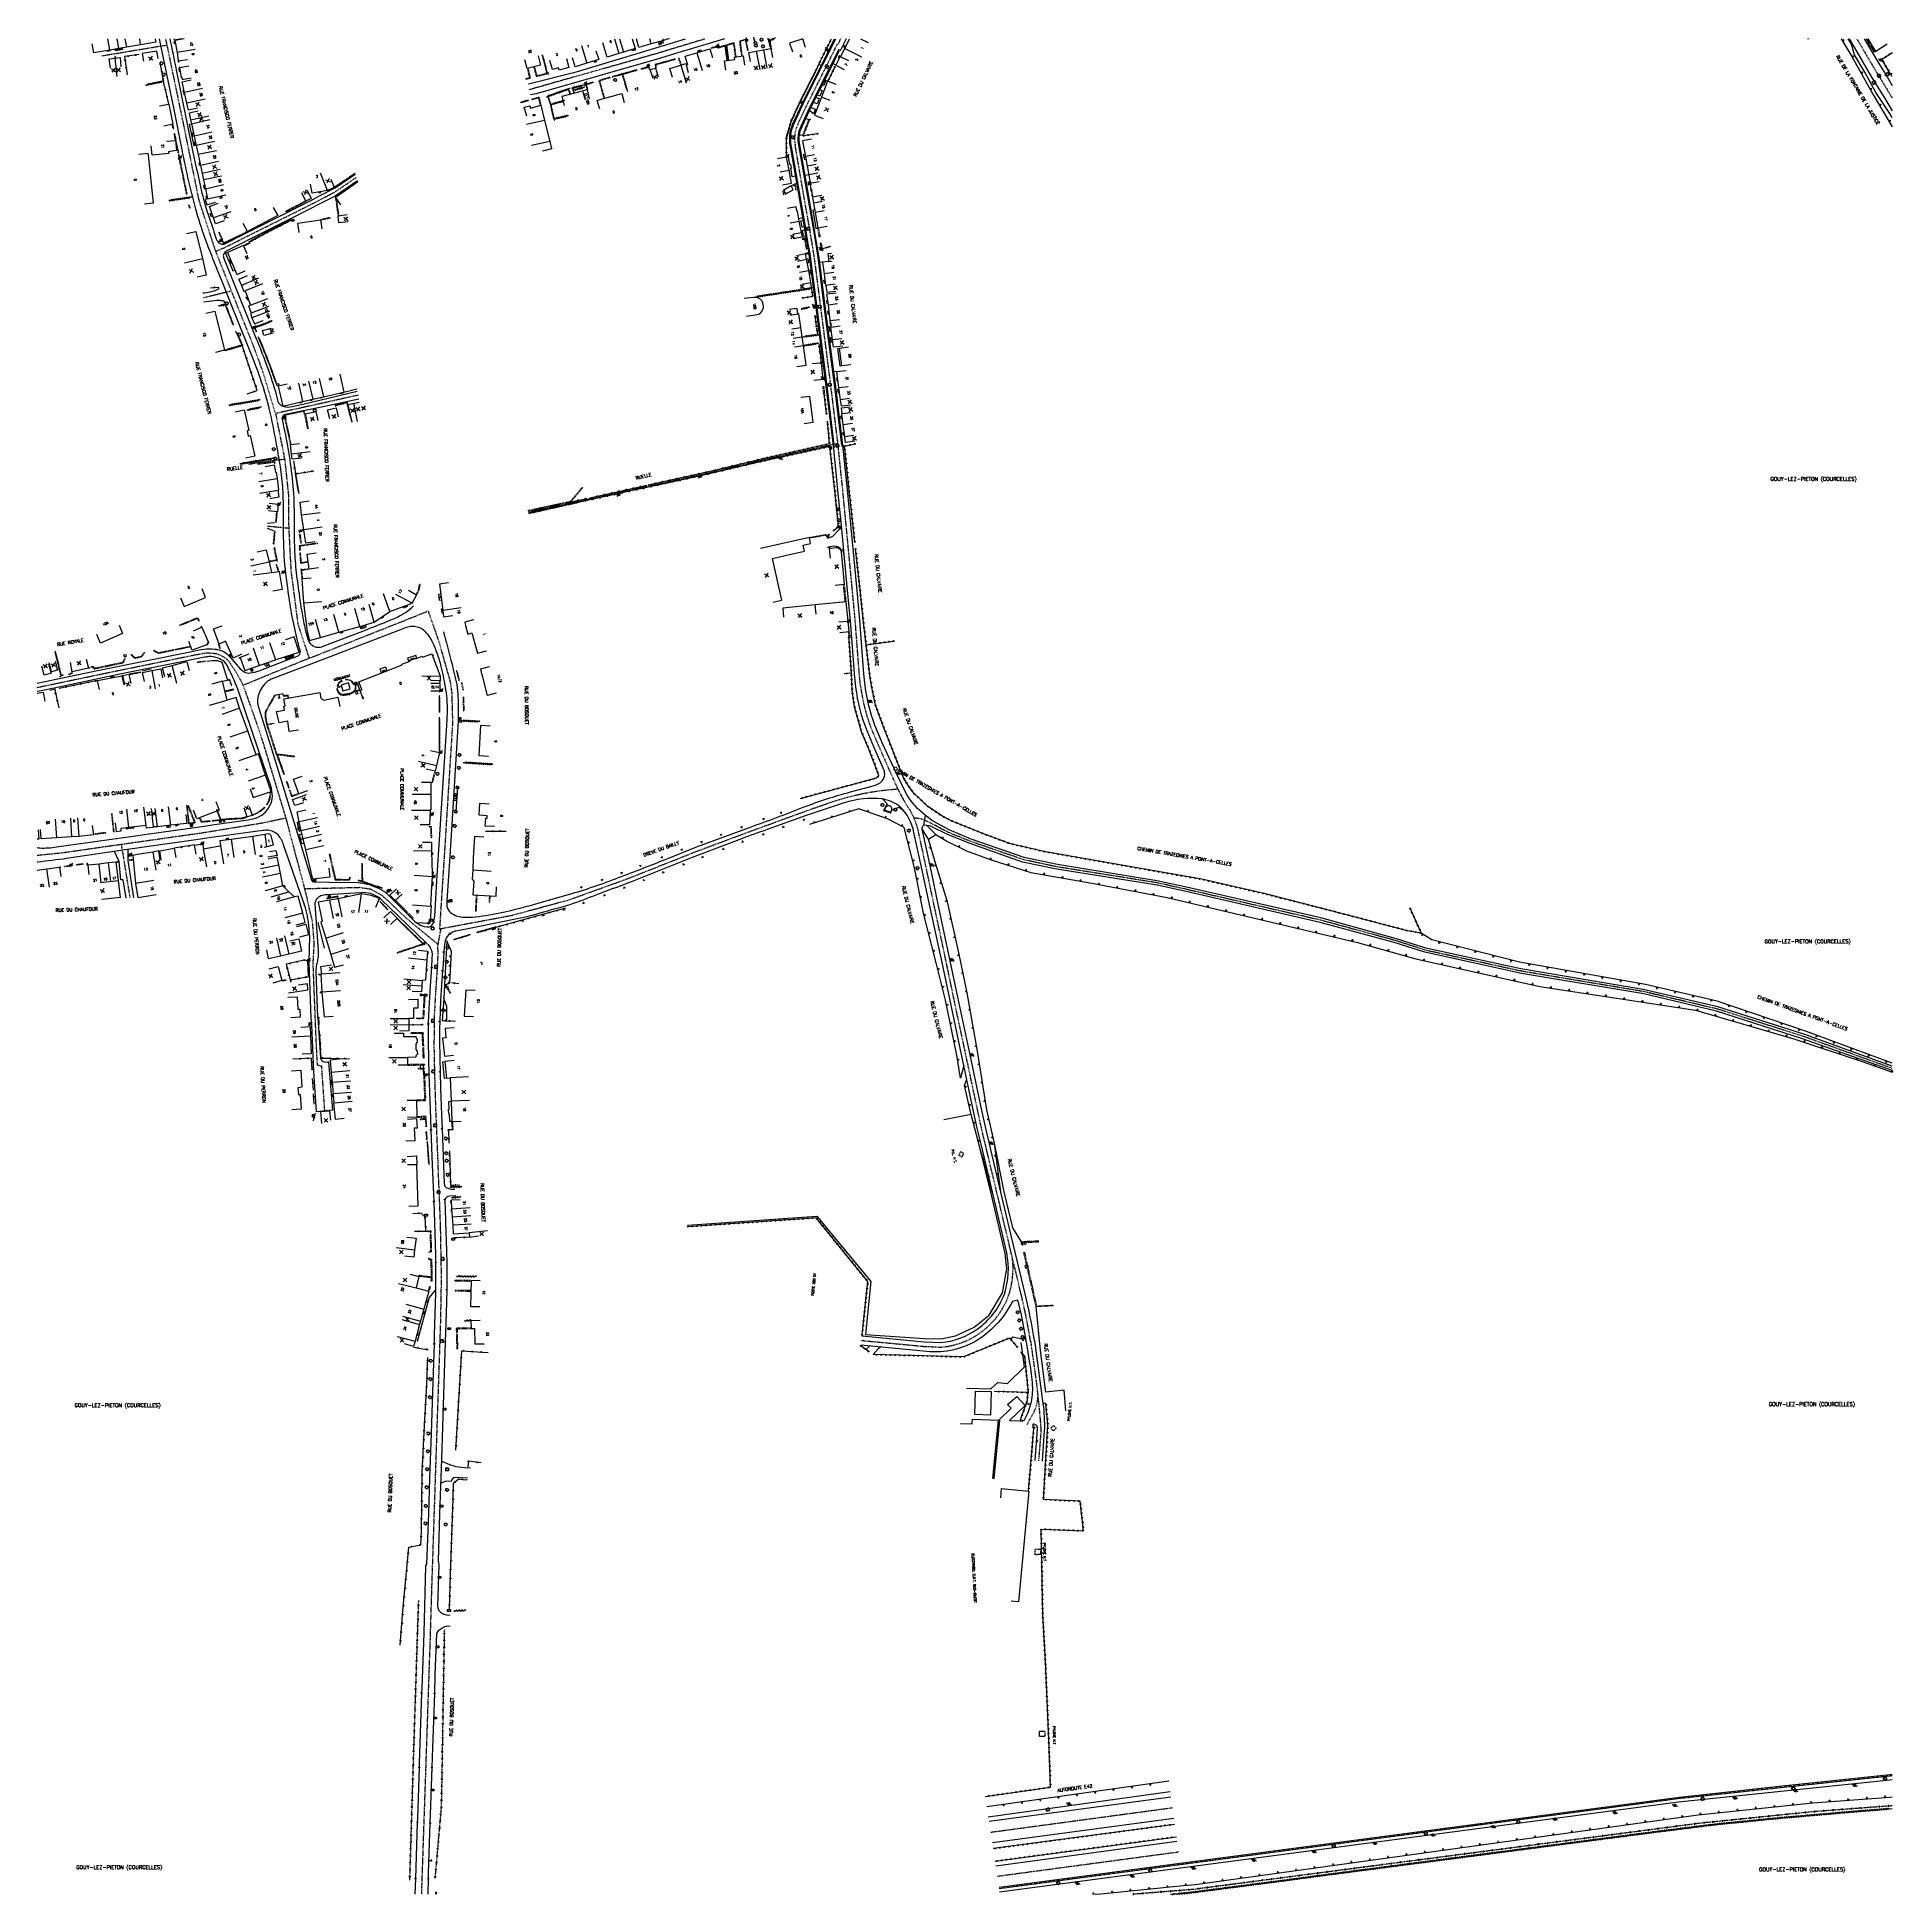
# Model space of a CAD drawing. Header units: millimetres. Extents: x 147000 to 148000, y 130000 to 131001.
import ezdxf
from ezdxf.enums import TextEntityAlignment as Align

# ---------------------------------------------------------------- set-up
doc = ezdxf.new("R2010")
doc.units = ezdxf.units.MM
doc.linetypes.add('DASHED', pattern=[0.75, 0.5, -0.25])
doc.layers.get('0').update_dxf_attribs({"linetype": 'CONTINUOUS'})
for name, color, linetype in [('W0001', 6, 'DASHED'), ('W0008', 7, 'CONTINUOUS'), ('W0100', 7, 'CONTINUOUS'), ('W0105', 7, 'CONTINUOUS'), ('W0112', 1, 'DASHED'), ('W0211', 2, 'CONTINUOUS'), ('W0220', 5, 'DASHED'), ('W0300', 7, 'CONTINUOUS'), ('W0302', 3, 'CONTINUOUS'), ('W0310', 3, 'CONTINUOUS'), ('W0322', 7, 'CONTINUOUS'), ('W0330', 7, 'CONTINUOUS'), ('W0334', 7, 'CONTINUOUS'), ('W0400', 7, 'CONTINUOUS'), ('W0420', 7, 'CONTINUOUS'), ('W0471', 7, 'CONTINUOUS'), ('W0851', 7, 'CONTINUOUS'), ('W0980', 7, 'CONTINUOUS'), ('W0984', 7, 'CONTINUOUS'), ('W0989', 7, 'CONTINUOUS'), ('W0991', 7, 'CONTINUOUS'), ('W1102', 7, 'CONTINUOUS'), ('W1471', 7, 'CONTINUOUS'), ('W1474', 7, 'CONTINUOUS')]:
    doc.layers.add(name, color=color, linetype=linetype)
doc.styles.get("Standard").update_dxf_attribs({"font": 'romans.shx', "width": 0.85})

# ---------------------------------------------------------------- blocks, each defined once
blk = doc.blocks.new('T420')
for p, q in [((0.7, 0.7), (-0.8, 0.7)), ((-0.8, 0.7), (-0.8, -0.8)), ((0.7, 0.7), (0.7, -0.8)), ((0.7, -0.8), (-0.8, -0.8))]:
    blk.add_line(p, q)
blk.add_ellipse((0, 0), major_axis=(-0.53, 0.53), ratio=1, start_param=3.926991, end_param=10.210176)
blk = doc.blocks.new('T1471')
at = {"color": 0, "linetype": 'Continuous', "flags": 128}
blk.add_lwpolyline([(-0.75, -0.5), (-0.75, 0.5), (0.75, 0.5), (0.75, -0.5), (-0.75, -0.5)], dxfattribs=at)
blk = doc.blocks.new('T400')
for p, q in [((-0.15, 0.3), (0.15, 0.3)), ((-0.15, -0.25), (-0.15, 0.3)), ((-0.15, 0.15), (0.15, 0.15)), ((-0.15, 0), (0.15, 0)), ((0.15, 0.3), (0.15, -0.25)), ((-0.15, -0.15), (0.15, -0.15)), ((-0.15, -0.25), (-0.15, -0.3)), ((-0.15, -0.3), (0.15, -0.3)), ((0.15, -0.3), (0.15, -0.25))]:
    blk.add_line(p, q)
blk = doc.blocks.new('T300')
for p, q in [((-0.8, 0.5), (-0.9, 0.3)), ((-0.9, 0.3), (-0.9, 0.2)), ((-0.9, 0.2), (-0.7, 0.1)), ((-0.7, 0.6), (-0.8, 0.5)), ((-0.8, -0.1), (-0.7, 0.1)), ((-0.6, 0.7), (-0.7, 0.6)), ((-0.7, 0.1), (-0.7, 0.1)), ((-0.5, 0.7), (-0.6, 0.7)), ((-0.3, 0.6), (-0.5, 0.7)), ((-0.3, 0.6), (-0.2, 0.7)), ((-0.2, 0.6), (-0.3, 0.6)), ((-0.2, 0.7), (-0.1, 0.8)), ((-0.1, 0.8), (0.1, 0.8)), ((0.1, 0.8), (0.2, 0.7)), ((0.2, 0.7), (0.3, 0.6)), ((0.3, 0.6), (0.4, 0.5)), ((0.5, 0.5), (0.3, 0.5)), ((0.4, 0.5), (0.4, 0.5)), ((0.6, 0.4), (0.5, 0.5)), ((0.6, 0.4), (0.7, 0.3)), ((0.7, 0.3), (0.7, 0.2)), ((0.7, 0.2), (0.7, 0.1)), ((0.7, 0.1), (0.7, -0.2)), ((-0.8, -0.2), (-0.8, -0.1)), ((-0.7, -0.3), (-0.8, -0.2)), ((-0.8, -0.2), (-0.8, -0.2)), ((-0.7, -0.4), (-0.7, -0.3)), ((-0.5, -0.5), (-0.7, -0.4)), ((-0.4, -0.5), (-0.5, -0.5)), ((-0.4, -0.5), (-0.3, -0.5)), ((-0.3, -0.5), (-0.3, -0.4)), ((-0.3, -0.6), (-0.3, -0.5)), ((-0.3, -0.5), (-0.3, -0.5)), ((-0.2, -0.7), (-0.3, -0.6)), ((-0.1, -0.8), (-0.2, -0.7)), ((0.1, -0.8), (-0.1, -0.8)), ((0.2, -0.7), (0.1, -0.8)), ((0.3, -0.5), (0.2, -0.5)), ((0.3, -0.6), (0.2, -0.7)), ((0.2, -0.7), (0.2, -0.7)), ((0.5, -0.4), (0.3, -0.5)), ((0.3, -0.5), (0.3, -0.6)), ((0.3, -0.5), (0.3, -0.5)), ((0.6, -0.3), (0.5, -0.4)), ((0.7, -0.2), (0.6, -0.3)), ((0.6, -0.3), (0.6, -0.3))]:
    blk.add_line(p, q)
blk = doc.blocks.new('t991o')
at = {"color": 0, "linetype": 'Continuous'}
for p, q in [((-1, 1), (1, -1)), ((-1, -1), (1, 1))]:
    blk.add_line(p, q, dxfattribs=at)
blk = doc.blocks.new('T1474')
at = {"color": 0, "linetype": 'Continuous', "flags": 128}
for points in [[(-0.8, -0.5), (-0.8, 0.5)], [(-0.8, 0), (0.7, 0)], [(0.7, 0), (0.7, -0.5), (0.7, 0.5)]]:
    blk.add_lwpolyline(points, dxfattribs=at)
blk = doc.blocks.new('t310o')
at = {"color": 0, "linetype": 'Continuous'}
for centre, start, end in [((-0.5, 0.4), 216.8699, 323.1304), ((0.5, -0.4), 36.8699, 143.1303)]:
    blk.add_arc(centre, 0.625, start, end, dxfattribs=at)
blk = doc.blocks.new('t322o')
at = {"color": 0, "linetype": 'Continuous'}
for radius in [0.25, 0.15]:
    blk.add_circle((0, 0), radius, dxfattribs=at)
blk = doc.blocks.new('t211o')
at = {"color": 0, "linetype": 'Continuous'}
for p, q in [((-0.3, 0.5), (-0.3, 0)), ((0, 1), (0, 0)), ((0.3, 0.5), (0.3, 0))]:
    blk.add_line(p, q, dxfattribs=at)
blk = doc.blocks.new('t220o')
at = {"color": 0, "linetype": 'Continuous'}
for p, q in [((-0.25, 0.25), (0.25, 0.25)), ((-0.25, -0.25), (0.25, -0.25))]:
    blk.add_line(p, q, dxfattribs=at)
blk = doc.blocks.new('t112o')
at = {"color": 0, "linetype": 'Continuous'}
for p, q in [((-0.5, 0.5), (0.5, 0.5)), ((-0.5, -0.5), (-0.5, 0.5)), ((0.5, 0.5), (0.5, -0.5)), ((0.5, -0.5), (-0.5, -0.5))]:
    blk.add_line(p, q, dxfattribs=at)
blk = doc.blocks.new('T471')
for p, q in [((-0.333334, 0.333334), (-0.333334, -0.333334)), ((-0.333334, 0.333334), (0.333334, 0.333334)), ((-0.333334, 0), (0, 0)), ((0.500001, 0.500001), (1.000002, 1.000002)), ((-0.500001, -0.500001), (-1.000002, -1.000002)), ((-0.333334, -0.333334), (0.333334, -0.333334))]:
    blk.add_line(p, q)
blk.add_ellipse((0, 0), major_axis=(0.471405, 0.471405), ratio=1, start_param=5.4977871438, end_param=11.780972451)
blk = doc.blocks.new('T851')
for p, q in [((-0.2, -0.1), (0, 0.3)), ((0, 0.3), (0.2, -0.1)), ((-0.2, -0.1), (0.2, -0.1))]:
    blk.add_line(p, q)
for major_axis in [(-0.106, 0.106), (-0.0354, 0.0354), (-0.0236, 0.0236)]:
    blk.add_ellipse((0, 0), major_axis=major_axis, ratio=1, start_param=3.926991, end_param=10.210176)

msp = doc.modelspace()

# ---------------------------------------------------------------- linework, layer by layer
at = {"layer": 'W0001'}
for p, q in [((147089.6, 130860.5), (147104.7, 130864.2)), ((147124.2, 130737.4), (147135.6, 130736.3)), ((147045.3, 130565.9), (147050, 130537))]:
    msp.add_line(p, q, dxfattribs=at)
at = {"layer": 'W0001', "flags": 128}
for points in [[(147069.2, 131000), (147069.9, 130996.6), (147079.2, 130952), (147087.1, 130913.1), (147095.6, 130887.1), (147096.3, 130885.5), (147096.3, 130885.5)], [(147265.4, 130972.7), (147265.4, 130972.7), (147334.9, 130992.4), (147359.9, 131000)], [(147433.1, 131000), (147431.5, 130996.6), (147431.5, 130996.6)], [(147034.8, 130990.8), (147064.2, 130995.7), (147069.9, 130996.6), (147069.9, 130996.6)], [(147160.6, 130917.5), (147172.1, 130925.3)], [(147173, 130807.9), (147155.6, 130804), (147140.8, 130800.7), (147133.3, 130799.1), (147128.5, 130798), (147122, 130819.7), (147116.9, 130833.8), (147104.7, 130864.2), (147096.3, 130885.5), (147101.1, 130887.5), (147151.4, 130912.6), (147160.6, 130917.5)], [(147128.5, 130798), (147133.4, 130773.5), (147135.4, 130754.7), (147135.6, 130736.3), (147136.8, 130713.1), (147138.5, 130700.3), (147140.5, 130684.6), (147146.6, 130666.1), (147146.6, 130666.1)], [(147391.3, 130773.1), (147431.6, 130782)], [(147114.1, 130770.8), (147127.3, 130772.8), (147133.4, 130773.5), (147133.4, 130773.5)], [(147264.8, 130745), (147289.2, 130750.3), (147324, 130757.8), (147335.7, 130760.3), (147362.2, 130766.1), (147391.3, 130773.1)], [(147111, 130651.6), (147121.1, 130655.8), (147142.6, 130664.6), (147146.6, 130666.1), (147198.1, 130686.5), (147210.8, 130691.6), (147216.6, 130674.9), (147222.6, 130653.7), (147223.5, 130647.3), (147223.9, 130631.1), (147219.7, 130563.9), (147217.6, 130531.2), (147216.9, 130520.4)], [(147000, 130650.4), (147043.1, 130659.4), (147086.8, 130668.3), (147091.3, 130669.1), (147096.6, 130668.7), (147100.3, 130667.1), (147102.9, 130665), (147107.4, 130658.4), (147111, 130651.6), (147119.2, 130628.5), (147122.6, 130617.8), (147134, 130580.1), (147140.1, 130557.1), (147144.2, 130541.8), (147148.3, 130524), (147149.2, 130512.4), (147148.6, 130501.7), (147150.2, 130461.4), (147150.9, 130447.1), (147153.2, 130446.4), (147154.9, 130422.1), (147154.9, 130422.1)], [(147000, 130560.1), (147000.9, 130560.1), (147013.2, 130561.3), (147045.3, 130565.9), (147089.7, 130572.2), (147121.3, 130577.4), (147134, 130580.1), (147134, 130580.1)], [(147216.9, 130520.3), (147235.6, 130523.8), (147255.9, 130527.6), (147286.9, 130536), (147318.4, 130547.4), (147346.5, 130558.5), (147354.5, 130561.7), (147381.8, 130571.9), (147413.8, 130583.6), (147413.8, 130583.6)], [(147215.9, 130512.1), (147209.9, 130517), (147198.3, 130526.6), (147186.5, 130537.9), (147179.8, 130541.6), (147173.7, 130542.5), (147156.9, 130542.1), (147144.2, 130541.8), (147144.2, 130541.8)], [(147514.1, 130033.5), (147612, 130046.7)], [(147615.2, 130022.7), (147517.6, 130009.6)]]:
    msp.add_lwpolyline(points, dxfattribs=at)
at = {"layer": 'W0001'}
for points in [[(147980.9, 131000), (147989.8, 130984.8), (147994.2, 130977.6), (148000, 130968)], [(147217.5, 130519.9), (147217.5, 130519.9), (147215.8, 130511.2), (147216, 130507.1), (147215.6, 130498.8), (147214.7, 130485.4), (147214, 130472.5), (147213.9, 130456.6), (147214.2, 130441.5), (147214.8, 130422.5), (147215.8, 130398.4), (147216.4, 130382.5), (147216.8, 130373.5), (147217.3, 130359.4), (147217.8, 130332.5), (147217.4, 130309.2), (147216.6, 130285), (147215.5, 130252.6), (147212.6, 130164.7), (147211.8, 130138.2), (147209.3, 130064.5), (147207.1, 130000)]]:
    msp.add_lwpolyline(points, dxfattribs=at)
for points in [[(147535.5, 130298.1, 0.017002), (147530.5, 130323.1), (147525.1, 130345.5), (147517.4, 130377.9), (147511.2, 130403.9), (147509, 130413.1), (147507.1, 130421.9), (147500.5, 130452.9), (147494.1, 130483), (147490, 130502.7), (147483.7, 130532.2), (147479.1, 130553.9), (147474.8, 130574, 0.064759), (147470.8, 130583.8, -0.044109), (147464, 130595.7), (147459.2, 130606.4), (147453.4, 130619.6), (147449.3, 130629.1, -0.059303), (147443.9, 130651), (147443.2, 130657.5), (147441, 130686.4), (147439.3, 130704.4), (147437, 130728.5), (147434.3, 130756.6), (147431.8, 130780.7), (147427.8, 130813.5), (147422.6, 130854.1), (147419.2, 130880.6), (147417.7, 130890), (147416.1, 130899.5), (147412.9, 130917.6), (147408.7, 130942.3, -0.16783), (147410, 130953.8), (147414.8, 130964), (147425.2, 130984.7), (147431.3, 130997)], [(147444.4, 130298.5), (147478, 130295.3), (147487.2, 130294.9, 0.136574), (147508.3, 130302.5, 0.151095), (147523.7, 130322.7, 0.110895), (147525.7, 130343.1)]]:
    msp.add_lwpolyline(points, format="xyb", dxfattribs=at)
at = {"layer": 'W0001', "flags": 128}
for points in [[(147413.8, 130583.6), (147425.2, 130587.6, -0.015778), (147436.7, 130591.2, -0.052593), (147464, 130595.7, -39.055925)], [(148000, 130445.1), (147952.2, 130462.3), (147905.7, 130477.1), (147865.9, 130486.5), (147800, 130497.5), (147748.3, 130508.8), (147732.2, 130514), (147691.8, 130525), (147619.4, 130541.6), (147603.7, 130545.1), (147549.8, 130553.7), (147531.6, 130557.6), (147503, 130567.5), (147490.9, 130572.4), (147481.9, 130577.2), (147478.4, 130578.8, 0.109593), (147472.8, 130579.9, 5.602792)], [(147535.5, 130298.1), (147537.1, 130286.6, -0.018546), (147541.1, 130250), (147539.8, 130233.6)], [(147533.7, 130253.1), (147536.9, 130259, 0.11162), (147539.5, 130268.1, 1.149985)]]:
    msp.add_lwpolyline(points, format="xyb", dxfattribs=at)
at = {"layer": 'W0008'}
for p, q in [((147124.1, 130738.9), (147127.9, 130739.3)), ((147128, 130734.6), (147124.2, 130736)), ((147061.5, 130660.2), (147056.7, 130659.2)), ((147151.3, 130523.8), (147154.7, 130509.9)), ((147233.6, 130229.6), (147231.9, 130229.8))]:
    msp.add_line(p, q, dxfattribs=at)
at = {"layer": 'W0008', "flags": 128}
for points in [[(147000, 130652.7), (147010.2, 130654.9), (147032.5, 130659.6), (147083.4, 130669.8, -0.0199), (147089.9, 130671.1, -0.0614), (147095.5, 130671.1, -0.0225), (147097.4, 130670.8, -0.069), (147100.5, 130669.7, -0.077), (147103.4, 130667.4), (147104, 130666.8), (147109.5, 130660.5), (147111.6, 130658.8, 0.19), (147114.8, 130658.2, 0.0705), (147119.7, 130659.4), (147137.7, 130666.3, 0.0437), (147140.4, 130667.3, 0.1261), (147141.6, 130668.4, 0.141), (147141.9, 130669.8, 0.073), (147141.5, 130671.4, -0.0042), (147140.8, 130673.9, -0.0063), (147140, 130677.2, -0.0149), (147137.2, 130690.3, -0.0086), (147135.1, 130704.1, -0.0024), (147134.4, 130709.2, -0.0265), (147132.9, 130728.6, 0.0011), (147132.7, 130752.8, 0.0217), (147132.4, 130758.7), (147131.3, 130768.1, 0.0124), (147130.6, 130772.6, 0.0037), (147128.8, 130782.7, 0.0136), (147125.3, 130800, 0.021), (147121, 130815, 0.0153), (147115.6, 130829.6), (147113.4, 130835.1), (147104.1, 130858.3), (147100.8, 130866.4), (147095.3, 130880.2, -0.0069), (147091.3, 130890.4, -0.0172), (147086.1, 130906.1, -0.0214), (147078.2, 130940.2), (147073.8, 130961.8), (147065.9, 131000)], [(147071.5, 131000, -0.000371), (147075, 130983.3), (147083.6, 130940.6, 0.0061), (147088.1, 130920.2, 0.0218), (147091.6, 130906.8, -0.01), (147095.8, 130894.3, 0.1408), (147097.7, 130890.2, 0.1165), (147099.5, 130889.3, 0.1784), (147101.2, 130889.4), (147111.8, 130894.8), (147130.1, 130904.1), (147148.9, 130913.6), (147151.9, 130915.1), (147160.7, 130919.7), (147160.7, 130919.7)], [(147370.6, 131000), (147362.3, 130997.5), (147345.3, 130992.4), (147334.3, 130989), (147274, 130971.7, -0.025765), (147265.9, 130969.7)], [(147160.6, 130915.2), (147153.9, 130911.7), (147136.9, 130903.1), (147123.3, 130896.3), (147101.9, 130885.5, 0.1682), (147100.6, 130884.1, 0.2014), (147100.5, 130882.1), (147105.3, 130870), (147116.6, 130841.9), (147118.3, 130838, -0.0109), (147123.1, 130825.6, -0.0194), (147128.4, 130809.8, -0.0055), (147130, 130803.8), (147130.1, 130803.8, 0.0741), (147132, 130802.2, 0.0526), (147132.9, 130801.8, 0.1199), (147137.5, 130801.8, 0.0148), (147140.8, 130802.5), (147156.9, 130806.3), (147172.5, 130810.1)], [(147089.4, 130863, 0.0391), (147093.2, 130863.6), (147096, 130864.4), (147098.1, 130865.4), (147097.8, 130866.2), (147097.8, 130866.2)], [(147101.2, 130857.5), (147100.9, 130858.5, 0.0159), (147098.6, 130858.9, 0.0649), (147096.8, 130858.9), (147089.7, 130858), (147089.7, 130858)], [(147173.4, 130805.7), (147154.2, 130801.7), (147140.8, 130799), (147133.9, 130797.5, 0.086), (147133.2, 130797.2, 0.1177), (147132.3, 130796.3, 0.0421), (147131.9, 130795.5, -0.0051), (147134.4, 130783.5, -0.0158), (147137, 130767, -0.0216), (147138.4, 130750.8, -0.0053), (147138.6, 130730.1, 0.0168), (147139.2, 130717, 0.0119), (147140.7, 130704.3, 0.0119), (147142.8, 130690.2, 0.0057), (147144.5, 130681.6, 0.0424), (147146, 130676.3, 0.0799), (147147.2, 130674.1, 0.0948), (147148.9, 130672.7, 0.0966), (147150.9, 130672.1, 0.1195), (147154.2, 130672.6), (147177.9, 130681.7, 0.0074), (147190, 130686.5, 0.0452), (147198.5, 130690.8, 0.086044), (147202.8, 130694.4, 0.056728)], [(147157.7, 130545.5), (147173, 130545.2, -0.0784), (147179.8, 130543.9, -0.0444), (147185.3, 130541.5, -0.0715), (147190, 130538), (147201.9, 130525.9, 0.0505), (147205.2, 130523.1, 0.1461), (147210.1, 130521.4, 0.1521), (147212.4, 130521.9, 0.1742), (147213.9, 130524.5, 0.0472), (147214.3, 130527.1), (147215.7, 130549.2), (147216.9, 130568.2), (147220.8, 130629.9), (147221.2, 130637.2, 0.0509), (147220.1, 130650.8, 0.0264), (147217.6, 130662.5, 0.0252), (147215.3, 130669.8, 0.031), (147212.5, 130676, 0.0935), (147208.9, 130680.8, 0.0782), (147206.2, 130682.5, 0.0671), (147203.4, 130683.2, 0.0755), (147200.6, 130683.1, 0.047), (147197.7, 130682.2), (147147.6, 130663), (147126.2, 130654.8, 0.1164), (147122.6, 130652.2, 0.0699), (147120.3, 130648.8, 0.0723), (147119, 130644.9, 0.1181), (147119.3, 130639.8), (147125.9, 130618.5), (147136.4, 130584.4), (147147.3, 130548.6), (147147.8, 130546.9, 0.1631), (147148.6, 130545.9, 0.1433), (147149.8, 130545.6), (147157.7, 130545.5), (147157.7, 130545.5)], [(147219, 130680.3, -0.001145), (147220.8, 130673.7, -0.0104), (147225.2, 130656.5, -0.0529), (147226.9, 130643.7), (147227, 130632.3), (147223.5, 130576.5), (147222.4, 130559.5), (147220.9, 130535.4, 0.0935), (147221.1, 130531.6, 0.1585), (147223.6, 130528.6, 0.0817), (147226.7, 130527.1, 0.0522), (147230, 130526.6, 0.0442), (147236.3, 130526.8, 0.0282), (147251.2, 130529.3, 0.0148), (147270.7, 130534.3), (147286.5, 130538.8, 0.0214), (147313.4, 130547.9, 0.0038), (147339.9, 130558.2), (147355.9, 130564.6), (147384, 130575, 0.009031), (147413, 130585.8)], [(147100.8, 130664.3, 0.0506), (147097.6, 130666.2, 0.1197), (147092.6, 130667, 0.0294), (147090.3, 130666.7), (147080.7, 130664.8), (147044.6, 130657.5), (147009.1, 130650.1), (147002.2, 130648.6), (147000, 130648.2, 0.1274)], [(147000, 130564.1, 0.013057), (147001.5, 130563.9, 0.0527), (147010.5, 130564.5), (147053, 130570.4), (147057.9, 130571.1), (147090.1, 130575.7), (147094.3, 130576.3), (147111.2, 130578.7, 0.0247), (147116.4, 130579.6, 0.0911), (147121.1, 130581.6, 0.0731), (147123.6, 130583.9, 0.0448), (147125.6, 130587, 0.1555), (147126.8, 130591.7), (147126.3, 130596.1), (147119.2, 130617.1), (147108.5, 130648.4, 0.0246), (147105.3, 130656.3, 0.0146), (147101.9, 130663.2), (147100.8, 130664.3), (147100.8, 130664.3)], [(147414.6, 130581.4), (147393.5, 130573.8, 0.0087), (147379.6, 130568.8), (147353.1, 130558.8), (147323.5, 130546.9, -0.0032), (147301.1, 130538.5, -0.017), (147287.2, 130533.3, -0.0079), (147277.1, 130530.5, -0.018), (147260.5, 130526), (147234.8, 130520.8), (147225.7, 130519.1, 0.070031), (147223.8, 130518.4, 0.070031)], [(147210.4, 130512, 0.022234), (147209.8, 130512.6), (147194.6, 130527.3), (147185.4, 130536.2, 0.0651), (147183, 130537.9, 0.0586), (147179.8, 130539.3, 0.0822), (147174.4, 130539.8), (147156.1, 130538.7, 0.083), (147153, 130538.1, 0.1447), (147150.6, 130536.3, 0.0855), (147149.6, 130533.7), (147151.5, 130508.5, -0.0221), (147151.5, 130507.2, -0.0395), (147151.2, 130503.7, -0.0217), (147150.6, 130501, 0.0434), (147150.3, 130497.1), (147151.2, 130472.7), (147151.3, 130472.4), (147152.7, 130450.8, 0.2476), (147154.1, 130448.8, 0.156), (147157.1, 130448.7), (147157.4, 130444.2), (147159.3, 130422.6), (147150.5, 130421.7), (147149.2, 130443.4), (147148, 130468.5), (147147.8, 130472), (147146.6, 130502.5), (147147, 130516.3, 0.0402), (147146.9, 130517, -0.0014), (147146.2, 130524.3, 0.0503), (147143.2, 130535.8), (147132.8, 130565.6, 0.1117), (147129.9, 130570.9, 0.0853), (147127.4, 130572.6, 0.0878), (147124.6, 130573.4, 0.0581), (147121.6, 130573.3), (147092.7, 130569.3), (147089.4, 130568.8), (147055.2, 130564), (147048.7, 130563), (147015.9, 130558.2, -0.0096), (147000.4, 130556.3, -0.000228), (147000, 130556.3)], [(147533.2, 130297.7), (147535, 130286.3, -0.023348), (147536.4, 130274.4, -0.0764), (147535.5, 130264.1, -0.068903), (147531.9, 130255.1), (147531.2, 130255.3)], [(147537.7, 130298.4), (147542.2, 130264.5, -0.041052), (147542.9, 130249.8), (147541.8, 130233.5)], [(147537.9, 130233.7), (147539.3, 130250.7, 0.118051), (147539.1, 130252, 0.168984), (147538.4, 130252.8), (147537, 130253.6), (147536.5, 130252.8), (147537, 130252.2)]]:
    msp.add_lwpolyline(points, format="xyb", dxfattribs=at)
for points in [[(147264.8, 130975.7), (147264.8, 130975.7), (147291.3, 130982.4), (147333, 130995), (147349.5, 131000)], [(147436.1, 131000), (147432.8, 130993.4), (147432.8, 130993.4)], [(147085.8, 130942.4), (147084.7, 130942.2), (147082.1, 130953.9), (147083.2, 130954.2), (147083.2, 130954.2)], [(147172.6, 130923.5), (147172.6, 130923.5), (147160.6, 130915.2)], [(147160.7, 130919.7), (147171.5, 130927)], [(147102.7, 130884.8), (147101.6, 130884.3), (147103.9, 130878.9), (147103.8, 130878.9), (147105.4, 130874.9), (147106.6, 130875.4), (147106.6, 130875.4)], [(147185.7, 130658.3), (147184.9, 130660.4), (147187.7, 130661.5), (147188.5, 130659.4), (147188.5, 130659.4)], [(147204.7, 130666.1), (147204.1, 130667.7), (147199.7, 130666.1), (147200.4, 130664.4), (147200.4, 130664.4)], [(147047.9, 130536.9), (147046.3, 130546.7), (147045.2, 130546.7), (147044.2, 130556.6), (147041.7, 130561.9), (147041.7, 130561.9)], [(147048.8, 130562.8), (147048.8, 130557.2), (147052, 130537), (147052, 130537)], [(147518.5, 130003.9), (147616.2, 130016.8), (147885.4, 130052.4), (147940.9, 130058.4), (147998.7, 130064.5)], [(147998.7, 130064.5), (148000, 130064.6)]]:
    msp.add_lwpolyline(points, dxfattribs=at)
at = {"layer": 'W0008'}
for points in [[(147413, 130585.8, -0.028429), (147438.5, 130594.1), (147449.4, 130597, 0.093247), (147454.2, 130598.9, 0.321902), (147456.7, 130605.2), (147451, 130618.4), (147447.4, 130627, -0.068872), (147441.4, 130650.6), (147440.6, 130658), (147438.4, 130686.3), (147436.7, 130704.7), (147435, 130722), (147433.5, 130737.6), (147431.7, 130756.7), (147429.2, 130780.8), (147429.7, 130780.9), (147425.8, 130812.9), (147420.4, 130855.1), (147416.7, 130884), (147415.7, 130889.5), (147414.9, 130894), (147414, 130899.8), (147411, 130917.3), (147406.6, 130942, -0.162078), (147407.9, 130953.9), (147413, 130965), (147423.4, 130985.8), (147430.5, 131000, 0.064213)], [(147537.7, 130298.4, 0.016931), (147532.6, 130323.6), (147527.2, 130346), (147519.5, 130378.4), (147513.4, 130404.4), (147511.2, 130413.6), (147509.3, 130422.4), (147502.7, 130453.3), (147496.3, 130483.4), (147492.2, 130503.1), (147485.9, 130532.7), (147481.3, 130554.4), (147477, 130574.1, -0.274959), (147477.9, 130576.1), (147478.9, 130581.4, -0.102081), (147468.7, 130592.9), (147463.3, 130604.1), (147455.6, 130620.6), (147451.6, 130630.1, -0.059091), (147446.4, 130651.3), (147445.7, 130657.7), (147443.4, 130686.6), (147441.8, 130704.7), (147439.5, 130728.8), (147436.8, 130756.9), (147434.3, 130781), (147433.8, 130780.9), (147429.8, 130813.7), (147424.5, 130854.4), (147421.2, 130880.8), (147419.7, 130890.4), (147418.1, 130899.9), (147414.9, 130918), (147410.6, 130942.6, -0.168709), (147411.8, 130952.9), (147416.6, 130963.1), (147427, 130983.8), (147432.3, 130994.5)], [(147444.6, 130301), (147478.1, 130297.8), (147487.1, 130297.4, 0.135638), (147506.8, 130304.6, 0.150808), (147521.4, 130323.5, 0.127704), (147522.7, 130345.7), (147515.3, 130377), (147509, 130403.5), (147506.8, 130412.8), (147505, 130421.1), (147498.2, 130452.5), (147491.9, 130482.5), (147487.8, 130502.2), (147481.4, 130531.8), (147476.8, 130553.5), (147472.6, 130572.2, 0.155604), (147465.1, 130586.2, 0.117541), (147455.7, 130590.3, 0.10194), (147435, 130588.2), (147414.6, 130581.4)], [(147533.2, 130297.7, 0.010273), (147530.4, 130313.2), (147528.7, 130320.2), (147525.7, 130319.4, -0.128361), (147507.6, 130299.1, -0.170566), (147479.6, 130292.6), (147444.1, 130296)]]:
    msp.add_lwpolyline(points, format="xyb", dxfattribs=at)
for points in [[(147976.7, 131000), (147981.4, 130992.1), (147988.9, 130979.3), (147995.8, 130968.1), (148000, 130961.1)], [(147984.9, 131000), (147992.8, 130986.6), (147997.2, 130979.4), (148000, 130974.8)], [(148000, 130446.3), (147952.8, 130463.4), (147906, 130478.2), (147865.7, 130487.6), (147799.8, 130498.7), (147748.5, 130509.9), (147732.8, 130514.9), (147692, 130526.3), (147619.5, 130542.8), (147603.5, 130546.2), (147550.1, 130554.9), (147532.1, 130558.8), (147503.5, 130568.6), (147491.6, 130573.6), (147482.7, 130578.6), (147478.9, 130581.4)], [(148000, 130443.9), (147951.7, 130461.1), (147905.3, 130476), (147866, 130485.3), (147800.1, 130496.3), (147748, 130507.7), (147731.5, 130513), (147691.7, 130523.7), (147619.3, 130540.5), (147603.8, 130543.9), (147549.6, 130552.5), (147531.1, 130556.3), (147502.4, 130566.4), (147490.3, 130571.3), (147481.2, 130575.8), (147477.9, 130576.1)], [(147210.6, 130512.1), (147211.8, 130510.3), (147212.7, 130508.1), (147212.9, 130506.4), (147212.8, 130504.4), (147212.6, 130499.4), (147211.9, 130489.6), (147211, 130473.9), (147210.8, 130469.1), (147210.8, 130459.8), (147210.9, 130450.2), (147211.1, 130442), (147211.6, 130427.6), (147212, 130417.9), (147212.2, 130412), (147213, 130392.9), (147213.8, 130373.4), (147214.8, 130344.8), (147214.8, 130340.4), (147214.8, 130323.9), (147214.1, 130301.5), (147214, 130296.7), (147213.1, 130270.7), (147212.4, 130248.3), (147211.5, 130224.2), (147210.9, 130205.2), (147209.9, 130178), (147209.4, 130177.1), (147208.4, 130140.7), (147207.3, 130111.1), (147207.2, 130108.5), (147205.9, 130070.5), (147205.9, 130068.4), (147205, 130040.8), (147204.9, 130038.6), (147203.9, 130008.5), (147203.6, 130000)], [(147223.7, 130518.5), (147223.4, 130518.2), (147222.7, 130517.8), (147222, 130517.3), (147221, 130516.1), (147220.5, 130515.2), (147219.9, 130513.8), (147219.4, 130510.6), (147219.2, 130507.7), (147218.6, 130498.5), (147218.5, 130497.7), (147217.5, 130481.9), (147217.2, 130476.1), (147217, 130470.4), (147216.9, 130466.4), (147216.9, 130460.5), (147217, 130450), (147217.2, 130443.3), (147217.4, 130434.4), (147218, 130420.1), (147218.3, 130412.5), (147219.4, 130383), (147219.5, 130382.1), (147219.8, 130381.6), (147220.5, 130380.9), (147221.8, 130380.3), (147223.4, 130380.1), (147225.2, 130380.1)], [(147225.7, 130376.4), (147222.4, 130376.3), (147221.4, 130376), (147220.4, 130375.3), (147219.8, 130374.6), (147219.8, 130374.4), (147219.8, 130373.9), (147220, 130369.2), (147220.2, 130362.4), (147220.7, 130347), (147220.8, 130339.5), (147220.9, 130330.8), (147220.8, 130325.7), (147220.5, 130313.1), (147220, 130297.7), (147219.3, 130275.1), (147217.9, 130234.5), (147216.9, 130205), (147216.1, 130179.8), (147216.5, 130177.5), (147215.9, 130155.3), (147216, 130154.3), (147216.5, 130153), (147217.9, 130151.6), (147219.3, 130150.9), (147220.6, 130150.7), (147222.7, 130150.5)], [(147214.6, 130325.6), (147211.3, 130321.6), (147204.8, 130297.9)], [(147218.1, 130233.5), (147222.3, 130231.7), (147224.7, 130230.9), (147225.6, 130230.6), (147231.9, 130229.8)], [(147231.9, 130224.3), (147225.3, 130224.6), (147224.7, 130224.5), (147223.9, 130223.9), (147223.4, 130223.2), (147223.1, 130222.5), (147220.3, 130222.6), (147217.7, 130221.6)], [(147210.7, 130000), (147210.9, 130008.3), (147211, 130011.4), (147211.9, 130038.3), (147212.2, 130047.8), (147212.9, 130068.4), (147213.3, 130079.1), (147214.3, 130108.2), (147214.6, 130118.5), (147215.4, 130140.6), (147216.6, 130142.3), (147218.1, 130143.5), (147219.8, 130144.3), (147221.2, 130144.6), (147222.7, 130144.5)], [(147513.1, 130039.4), (147611.2, 130052.6)], [(147612.8, 130040.9), (147515, 130027.7)], [(147516.8, 130015.3), (147614.4, 130028.7)]]:
    msp.add_lwpolyline(points, dxfattribs=at)
at = {"layer": 'W0100'}
for p, q in [((147038.5, 130993.7), (147038.4, 130993.6)), ((147038.6, 130993.3), (147038.5, 130993.7)), ((147038.5, 130993.7), (147038.6, 130993.6)), ((147043.9, 130994.3), (147042.2, 130994)), ((147043.9, 130994.3), (147043.7, 130994.1)), ((147043.9, 130994.3), (147043.7, 130994.3)), ((147046, 130994.7), (147044.2, 130994.3)), ((147044.2, 130994.3), (147044.4, 130994.5)), ((147044.2, 130994.3), (147044.5, 130994.2)), ((147074, 130997.8), (147074.4, 130997.9)), ((147074.4, 130997.9), (147074.3, 130998)), ((147074.4, 130997.9), (147074.3, 130997.8)), ((147321.4, 130994.4), (147321.2, 130994)), ((147321.4, 130994.4), (147321.8, 130994.1)), ((147321.6, 130993.6), (147321.4, 130994.4)), ((147357.2, 130992.9), (147356.9, 130993.2)), ((147357, 130993.7), (147357.2, 130992.9)), ((147357.2, 130992.9), (147357.2, 130993.3)), ((147371.2, 130996.4), (147372.3, 130988.4)), ((147435.1, 130995.8), (147435.7, 130995.6)), ((147435.7, 130995.6), (147435.4, 130995.5)), ((147435.7, 130995.6), (147435.5, 130995.8)), ((147076.4, 130983.3), (147077, 130983.4)), ((147077, 130983.4), (147076.8, 130983.5)), ((147077, 130983.4), (147076.8, 130983.3)), ((147300.8, 130988.2), (147300.7, 130988)), ((147300.8, 130988.2), (147301, 130988.1)), ((147301, 130987.6), (147300.8, 130988.2)), ((147372.3, 130988.4), (147372, 130989.3)), ((147372.3, 130988.4), (147372.4, 130989.3)), ((147078.9, 130971.7), (147079.3, 130971.8)), ((147079.3, 130971.8), (147079.1, 130971.9)), ((147079.3, 130971.8), (147079.1, 130971.7)), ((147079.3, 130970.2), (147079.6, 130970.3)), ((147079.6, 130970.3), (147079.5, 130970.2)), ((147079.6, 130970.3), (147079.5, 130970.3)), ((147273.5, 130956), (147263.8, 130953.7)), ((147083.7, 130948.3), (147084.5, 130948.4)), ((147084.5, 130948.4), (147084.1, 130948.6)), ((147084.5, 130948.4), (147084.2, 130948.2)), ((147084.8, 130943.3), (147085.6, 130943.5)), ((147085.6, 130943.5), (147085.2, 130943.6)), ((147085.6, 130943.5), (147085.3, 130943.3)), ((147087.3, 130932.5), (147087.8, 130932.7)), ((147087.8, 130932.7), (147087.6, 130932.8)), ((147087.8, 130932.7), (147087.6, 130932.4)), ((147089.8, 130920.1), (147090.5, 130920.2)), ((147090.5, 130920.2), (147090.2, 130920.3)), ((147090.5, 130920.2), (147090.3, 130920)), ((147091.3, 130914.5), (147091.7, 130914.6)), ((147091.7, 130914.6), (147091.5, 130914.7)), ((147091.7, 130914.6), (147091.6, 130914.5)), ((147152.4, 130917.1), (147152.3, 130917.5)), ((147152.3, 130917.5), (147152.4, 130917.4)), ((147152.3, 130917.5), (147152.3, 130917.3)), ((147093.6, 130904.9), (147094.4, 130905.2)), ((147094.4, 130905.2), (147094, 130905.3)), ((147094.4, 130905.2), (147094.2, 130904.8)), ((147103.9, 130879.9), (147104.6, 130880.2)), ((147104.6, 130880.2), (147104.2, 130880.3)), ((147104.6, 130880.2), (147104.4, 130879.9)), ((147113.1, 130859.9), (147113.6, 130860.1)), ((147113.6, 130860.1), (147113.4, 130860.1)), ((147113.6, 130860.1), (147113.5, 130859.9)), ((147142.1, 130804), (147142, 130804.3)), ((147142, 130804.3), (147142.2, 130804.2)), ((147142, 130804.3), (147142, 130804.1)), ((147147.6, 130805.6), (147147.5, 130805.4)), ((147147.7, 130805.2), (147147.6, 130805.6)), ((147147.6, 130805.6), (147147.7, 130805.5)), ((147153.1, 130806.5), (147153, 130806.8)), ((147153, 130806.8), (147153.1, 130806.7)), ((147153, 130806.8), (147153, 130806.7)), ((147164, 130809.3), (147163.9, 130809.1)), ((147164.1, 130808.8), (147164, 130809.3)), ((147164, 130809.3), (147164.2, 130809.1)), ((147198.2, 130694.4), (147198.1, 130694)), ((147198.5, 130693.6), (147198.2, 130694.4)), ((147198.2, 130694.4), (147198.5, 130694.2)), ((147216.6, 130698.9), (147217.8, 130699.1)), ((147217.8, 130699.1), (147217.2, 130699.3)), ((147217.8, 130699.1), (147217.3, 130698.7)), ((147217.9, 130691.6), (147218.7, 130691.7)), ((147218.7, 130691.7), (147218.4, 130691.8)), ((147218.7, 130691.7), (147218.5, 130691.5)), ((147164, 130679.7), (147163.8, 130680.5)), ((147163.8, 130680.5), (147163.8, 130680.2)), ((147163.8, 130680.5), (147164, 130680.3)), ((147174, 130683.4), (147174.3, 130682.3)), ((147176.9, 130683.6), (147174.2, 130682.8)), ((147174.2, 130682.8), (147174.7, 130683.2)), ((147174.2, 130682.8), (147174.8, 130682.7)), ((147176.8, 130684.2), (147177.1, 130683)), ((147186.2, 130688), (147185.9, 130688.5)), ((147185.9, 130688.5), (147186.2, 130688.4)), ((147185.9, 130688.5), (147185.9, 130688.2)), ((147091.8, 130674.2), (147092, 130674.3)), ((147092.1, 130674), (147091.8, 130674.2)), ((147091.8, 130674.2), (147091.9, 130674)), ((147103.9, 130667.5), (147104.9, 130668)), ((147104.9, 130668), (147104.4, 130668.1)), ((147104.9, 130668), (147104.4, 130667.7)), ((147104.9, 130668), (147104.7, 130667.6)), ((147115.3, 130660.8), (147115.2, 130660.3)), ((147115.9, 130659.2), (147115.3, 130660.8)), ((147115.3, 130660.8), (147115.8, 130660.5)), ((147123.5, 130663.6), (147123.4, 130663.2)), ((147124.1, 130662), (147123.5, 130663.6)), ((147123.5, 130663.6), (147123.9, 130663.4)), ((147138, 130667.6), (147133.8, 130666.3)), ((147133.8, 130666.3), (147134.3, 130666.8)), ((147133.8, 130666.3), (147134.5, 130666.1)), ((147186.8, 130659.7), (147187.1, 130658.8)), ((147202.2, 130666), (147202.4, 130665.5)), ((147202.4, 130665.5), (147202.2, 130665.7)), ((147202.4, 130665.5), (147202.4, 130665.7)), ((147040.5, 130656.3), (147040.6, 130655.7)), ((147040.6, 130655.7), (147040.5, 130656)), ((147040.6, 130655.7), (147040.7, 130656)), ((147187.1, 130658.8), (147186.8, 130659.1)), ((147187.1, 130658.8), (147187.2, 130659.2)), ((147130.6, 130644.5), (147130.1, 130645.3)), ((147130.3, 130646.5), (147130.6, 130644.5)), ((147130.6, 130644.5), (147130.8, 130645.4)), ((147049.4, 130574.9), (147048.4, 130584.8)), ((147048.8, 130574.8), (147048.6, 130574.5)), ((147048.8, 130574.2), (147048.8, 130574.8)), ((147048.8, 130574.8), (147049, 130574.5)), ((147051.1, 130575.1), (147050.9, 130574.7)), ((147051.1, 130574.4), (147051.1, 130575.1)), ((147051.1, 130575.1), (147051.3, 130574.8)), ((147070.7, 130575.9), (147070.6, 130575.6)), ((147070.8, 130575.1), (147070.7, 130575.9)), ((147070.7, 130575.9), (147071, 130575.7)), ((147075.3, 130576.5), (147075.2, 130576.3)), ((147075.4, 130576), (147075.3, 130576.5)), ((147075.3, 130576.5), (147075.5, 130576.3)), ((147140.6, 130574), (147142.1, 130574.4)), ((147142.1, 130574.4), (147141.5, 130574.5)), ((147142.1, 130574.4), (147141.6, 130574)), ((147102.4, 130569), (147102.5, 130568.4)), ((147102.5, 130568.4), (147102.4, 130568.6)), ((147102.5, 130568.4), (147102.6, 130568.7)), ((147142, 130568.7), (147143.4, 130569)), ((147143.4, 130569), (147142.6, 130569.2)), ((147143.4, 130569), (147142.7, 130568.5)), ((147212.8, 130560.8), (147213, 130560.9)), ((147213.2, 130560.8), (147212.8, 130560.8)), ((147212.8, 130560.8), (147213, 130560.7)), ((147213.2, 130550.4), (147213.4, 130550.5)), ((147213.5, 130550.4), (147213.2, 130550.4)), ((147213.2, 130550.4), (147213.4, 130550.3)), ((147133.4, 130543.3), (147133.1, 130542.9)), ((147133.1, 130542.9), (147133.1, 130543.1)), ((147133.1, 130542.9), (147133.3, 130543)), ((147166.6, 130538.2), (147166.8, 130537.5)), ((147166.8, 130537.5), (147166.6, 130537.7)), ((147166.8, 130537.5), (147166.9, 130537.8)), ((147147.3, 130463.3), (147147.4, 130463.4)), ((147147.6, 130463.3), (147147.3, 130463.3)), ((147147.3, 130463.3), (147147.4, 130463.1)), ((147158.6, 130437.6), (147159, 130437.6)), ((147159, 130437.6), (147158.8, 130437.7)), ((147159, 130437.6), (147158.8, 130437.5)), ((147159.2, 130430.6), (147159.6, 130430.6)), ((147159.6, 130430.6), (147159.4, 130430.7)), ((147159.6, 130430.6), (147159.4, 130430.5))]:
    msp.add_line(p, q, dxfattribs=at)
at = {"layer": 'W0100', "flags": 128}
for points in [[(147063.6, 131000), (147063.9, 130998.1), (147055.8, 130996.8), (147048.3, 130995.5), (147044, 130994.8), (147039.2, 130993.8), (147030.6, 130992.4), (147029.7, 130997.3), (147029.7, 130997.3)], [(147077.8, 131000), (147074.1, 130999.3), (147073.9, 131000)], [(147079.2, 130999.9), (147074.2, 130999.1), (147075.4, 130992.5), (147076.1, 130988.1), (147081.1, 130988.9), (147081.1, 130988.9)], [(147320.8, 131000), (147322.4, 130994.7), (147316.1, 130992.8), (147313.6, 130992), (147307.2, 130990.1), (147304.9, 130997.8), (147304.9, 130997.8)], [(147340.8, 131000), (147339.6, 130999.7), (147337.7, 130999.1), (147331, 130997.2), (147324.4, 130995.2), (147323, 131000), (147323, 131000)], [(147414.2, 130995.2), (147412.7, 130999.9), (147405.6, 130997.7), (147407.1, 130992.9), (147407.1, 130992.9)], [(147437.6, 130988.1), (147433.1, 130990.3), (147435.3, 130994.7), (147437.9, 131000)], [(147039.2, 130993.8), (147039.2, 130993.4), (147037.9, 130993.2), (147037.8, 130993.6), (147037.8, 130993.6)], [(147039.5, 130984.2), (147038.9, 130989.2), (147042, 130989.5), (147044.7, 130989.8), (147045.2, 130984.9), (147045.2, 130984.9)], [(147045.9, 130995.1), (147046, 130994.2), (147044.3, 130993.8), (147042.3, 130993.5), (147042.1, 130994.4), (147042.1, 130994.4)], [(147065.2, 130989.3), (147064.5, 130993.3), (147056.7, 130992), (147057.4, 130988), (147057.4, 130988)], [(147074.5, 130997.3), (147074.1, 130997.3), (147073.9, 130998.4), (147074.3, 130998.5), (147074.3, 130998.5)], [(147270.1, 130990.7), (147271.4, 130985.8), (147264.1, 130983.9), (147262.8, 130988.7), (147262.8, 130988.7)], [(147301.2, 130993.5), (147302.7, 130988.8), (147296.3, 130986.8), (147290, 130984.9), (147288.6, 130989.7), (147288.6, 130989.7)], [(147322.3, 130994.6), (147322.5, 130993.9), (147320.8, 130993.4), (147320.6, 130994.1), (147320.6, 130994.1)], [(147350.7, 130985.8), (147349.3, 130990.6), (147355.6, 130992.4), (147362.7, 130994.6), (147364.1, 130989.8), (147364.1, 130989.8)], [(147356.3, 130992.7), (147356.1, 130993.4), (147357.8, 130994), (147358.1, 130993.2), (147358.1, 130993.2)], [(147371.2, 130983.1), (147370.5, 130988.1), (147376.1, 130988.9), (147375.9, 130990.1), (147380.6, 130990.8), (147381.3, 130985.8), (147381.3, 130985.8)], [(147372.8, 130988.4), (147371.7, 130996.6), (147370.7, 130996.3), (147371.8, 130988.3), (147371.8, 130988.3)], [(147384.6, 130987.7), (147383.7, 130992.6), (147387.6, 130993.3), (147391.6, 130994.1), (147395.5, 130994.8), (147396.4, 130989.9), (147396.4, 130989.9)], [(147435.5, 130995.1), (147434.9, 130995.4), (147435.3, 130996.3), (147435.9, 130996), (147435.9, 130996)], [(147076.8, 130984.2), (147076.3, 130984.1), (147076.6, 130982.5), (147077.1, 130982.6), (147077.1, 130982.6)], [(147081.7, 130985.2), (147076.8, 130984.3), (147077.7, 130979.2), (147078, 130979.3), (147078.2, 130978), (147083.1, 130978.9), (147083.1, 130978.9)], [(147285.3, 130989.3), (147286.6, 130984.5), (147281.4, 130983), (147281.1, 130984.4), (147277.8, 130983.4), (147276.4, 130988.3), (147276.4, 130988.3)], [(147332, 130978.6), (147330.5, 130983.4), (147333.3, 130984.2), (147334.7, 130979.4), (147334.7, 130979.4)], [(147342.5, 130979.2), (147341.1, 130984), (147347, 130985.8), (147349.6, 130986.6), (147351, 130981.8), (147351, 130981.8)], [(147086.5, 130962.6), (147081.6, 130961.5), (147080.7, 130965.3), (147079.4, 130971), (147078.2, 130976.7), (147083, 130977.8), (147083, 130977.8)], [(147079.4, 130971.2), (147079, 130971.1), (147078.7, 130972.3), (147079.1, 130972.4), (147079.1, 130972.4)], [(147079.7, 130969.7), (147079.4, 130969.6), (147079.1, 130970.8), (147079.4, 130970.9), (147079.4, 130970.9)], [(147284.3, 130964.1), (147283, 130969), (147294, 130972), (147295.4, 130967.1), (147295.4, 130967.1)], [(147297.8, 130967.7), (147296.7, 130972.5), (147294.1, 130971.9), (147294.1, 130971.9)], [(147303.3, 130962), (147301.9, 130966.8), (147302.8, 130967.1), (147315.2, 130970.5), (147316.5, 130965.7), (147316.5, 130965.7)], [(147066, 130963.8), (147071, 130964.7), (147073.2, 130953.9), (147068.3, 130952.8), (147068.3, 130952.8)], [(147086.8, 130960.9), (147081.9, 130959.9), (147082.7, 130956.3), (147083.2, 130954.1), (147084.7, 130947.5), (147085.8, 130942.5), (147086.8, 130937.6), (147088, 130931.7), (147088.9, 130927.6), (147089.7, 130923.9), (147090.7, 130919.2), (147091.9, 130913.7), (147090.5, 130913.4), (147091.4, 130910.4), (147096.2, 130911.9), (147096.2, 130911.9)], [(147263.9, 130958.3), (147262.6, 130963.1), (147265.5, 130963.9), (147265.9, 130962.6), (147271.6, 130964.2), (147273.5, 130956), (147276.3, 130944.7), (147277.3, 130940.6), (147272.4, 130939.4), (147272.4, 130939.4)], [(147069.7, 130944.8), (147074.6, 130945.2), (147075.2, 130939.7), (147070.8, 130939.1), (147070.9, 130938.2), (147062, 130937.2), (147061.4, 130942.2), (147061.4, 130942.2)], [(147084.7, 130947.5), (147083.9, 130947.3), (147083.5, 130949.2), (147084.3, 130949.4), (147084.3, 130949.4)], [(147085.8, 130942.7), (147085, 130942.5), (147084.6, 130944.2), (147085.4, 130944.3), (147085.4, 130944.3)], [(147057.8, 130911), (147062.8, 130911.6), (147060, 130937.2), (147059.9, 130938.2), (147054.9, 130937.7), (147054.9, 130937.7)], [(147087.7, 130933.3), (147087.2, 130933.2), (147087.5, 130931.9), (147088, 130932.1), (147088, 130932.1)], [(147090.3, 130921.1), (147089.6, 130920.9), (147090, 130919.2), (147090.7, 130919.3), (147090.7, 130919.3)], [(147158.3, 130924.4), (147160.2, 130919.8), (147156.6, 130918.3), (147148.3, 130916.7), (147147.3, 130921.6), (147147.3, 130921.6)], [(147163.7, 130910.5), (147160.8, 130914.6), (147168.4, 130919.9), (147170.4, 130921.3), (147172.8, 130923), (147172.8, 130923)], [(147091.8, 130914), (147091.4, 130913.9), (147091.2, 130915.2), (147091.6, 130915.3), (147091.6, 130915.3)], [(147100.9, 130901.9), (147096.2, 130900.2), (147095, 130903.4), (147092.9, 130909.6), (147097.6, 130911.3), (147097.6, 130911.3)], [(147145.5, 130918.4), (147147.8, 130913.9), (147144.9, 130912.5), (147142.7, 130916.9), (147142.7, 130916.9)], [(147151.8, 130917.4), (147151.9, 130917), (147152.9, 130917.2), (147152.8, 130917.6), (147152.8, 130917.6)], [(147094.7, 130904.3), (147093.9, 130904), (147093.3, 130905.8), (147094.1, 130906.1), (147094.1, 130906.1)], [(147127.3, 130909.1), (147129.7, 130904.7), (147113.4, 130896.1), (147111, 130900.5), (147111, 130900.5)], [(147141.3, 130895.6), (147140.5, 130900.6), (147152.7, 130902.4), (147153.4, 130897.5), (147153.4, 130897.5)], [(147167.7, 130901.3), (147162.7, 130900.7), (147162.2, 130904.6), (147167.2, 130905.2), (147167.2, 130905.2)], [(147080.6, 130895), (147085.5, 130896.2), (147089.1, 130881.5), (147091.1, 130872.6), (147086.2, 130871.5), (147086.2, 130871.5)], [(147113.3, 130884), (147111.3, 130888.6), (147102.7, 130884.8), (147107.6, 130873), (147112.2, 130875), (147112.2, 130875)], [(147104.2, 130881), (147103.5, 130880.7), (147104.2, 130879), (147105, 130879.3), (147105, 130879.3)], [(147113.3, 130872.2), (147108.7, 130870.2), (147110.1, 130867), (147111.5, 130863.8), (147112.2, 130864.1), (147115, 130856.4), (147113.9, 130856), (147115.4, 130852.1), (147115, 130852), (147115.8, 130849.6), (147117.2, 130846.4), (147121.8, 130848.2), (147121.8, 130848.2)], [(147091, 130852.1), (147095.8, 130853.2), (147101, 130832.1), (147096.2, 130830.9), (147096.2, 130830.9)], [(147127, 130841.3), (147122.2, 130840.1), (147121.5, 130842.7), (147126.3, 130844), (147126.3, 130844)], [(147134.7, 130813.9), (147129.9, 130812.7), (147132.4, 130802), (147143.1, 130804.5), (147148.6, 130805.8), (147154.3, 130807.1), (147165.4, 130809.6), (147172.4, 130811.4)], [(147106.8, 130798.9), (147111.6, 130800), (147114.2, 130788.9), (147113.2, 130788.7), (147113.8, 130785.9), (147114.8, 130786.2), (147117.3, 130775), (147112.5, 130773.9), (147112.5, 130773.9)], [(147141.4, 130804.1), (147141.5, 130803.8), (147142.8, 130804.1), (147142.7, 130804.4)], [(147147.1, 130805.4), (147147.1, 130805.1), (147148.2, 130805.3), (147148.1, 130805.7)], [(147152.5, 130806.7), (147152.6, 130806.4), (147153.6, 130806.6), (147153.5, 130806.9)], [(147157.7, 130795.2), (147156.6, 130800), (147161.1, 130801), (147162.2, 130796.2), (147162.2, 130796.2)], [(147164.8, 130809.4), (147164.9, 130809), (147163.4, 130808.7), (147163.3, 130809.1), (147163.3, 130809.1)], [(147168.7, 130798), (147167.7, 130802.9), (147173.6, 130804.2), (147173.6, 130804.2), (147173.6, 130804.2)], [(147122.9, 130792.1), (147123.1, 130791.6), (147124, 130791.8), (147123.9, 130792.3), (147122.9, 130792.1), (147122.9, 130792.1)], [(147145.7, 130792.9), (147144.6, 130797.8), (147150.2, 130799.2), (147151.3, 130794.3), (147151.3, 130794.3)], [(147142.5, 130774), (147137.5, 130773.4), (147137.2, 130776.2), (147136.5, 130781.3), (147141.5, 130781.9), (147141.5, 130781.9)], [(147122.9, 130769.5), (147127.8, 130770.4), (147128.4, 130766.4), (147128.8, 130766.4), (147129.4, 130763), (147130.1, 130756.9), (147129.8, 130756.8), (147130.3, 130752.9), (147125.4, 130752), (147125.4, 130752)], [(147125, 130749.8), (147130, 130749.2), (147129.5, 130745), (147124.5, 130745.5), (147124.5, 130745.5)], [(147149.8, 130728.9), (147144.8, 130728.2), (147143.7, 130735.3), (147142.5, 130743.4), (147141.7, 130750.2), (147146.7, 130750.9), (147146.7, 130750.9)], [(147118.6, 130723.5), (147123.5, 130724.6), (147125, 130718), (147126.3, 130712.3), (147130.4, 130712.8), (147132, 130703.1), (147127.1, 130702.2), (147127.1, 130702.2)], [(147151.7, 130714.9), (147146.7, 130714.2), (147145.5, 130722.2), (147150.4, 130723), (147150.4, 130723)], [(147077.3, 130698.7), (147079.2, 130694.1), (147082.6, 130695.5), (147090.8, 130698.9), (147088.9, 130703.5), (147088.9, 130703.5)], [(147147.7, 130709.3), (147142.7, 130709), (147143.6, 130696), (147145.5, 130680.5), (147146.9, 130675.7), (147152.7, 130677.4), (147162.7, 130680.2), (147173.9, 130683.3), (147181.7, 130685.5), (147190.1, 130691.4), (147202.2, 130695.8), (147204.5, 130700.2), (147200.1, 130702.6), (147200.1, 130702.6)], [(147217.6, 130700.6), (147216.3, 130700.4), (147216.8, 130697.4), (147218, 130697.6), (147218, 130697.6)], [(147221.8, 130706.7), (147216.9, 130706.1), (147218.7, 130692.1), (147219.1, 130688.4), (147224.1, 130689.1), (147224.1, 130689.1)], [(147199.2, 130694.7), (147199.5, 130694), (147197.5, 130693.2), (147197.2, 130694), (147197.2, 130694)], [(147218.6, 130692.6), (147217.8, 130692.5), (147218.1, 130690.6), (147218.8, 130690.7), (147218.8, 130690.7)], [(147044.2, 130684), (147046.1, 130679.4), (147034.2, 130674.3), (147032.2, 130678.9), (147032.2, 130678.9)], [(147084.2, 130680.9), (147088.8, 130682.9), (147092.1, 130675), (147091.5, 130673.3), (147083.5, 130670.4), (147081.8, 130675.1), (147081.8, 130675.1)], [(147110.2, 130668.3), (147105.7, 130666.2), (147101.6, 130675.3), (147098.2, 130673.7), (147095.1, 130681.9), (147099.8, 130683.6), (147099.8, 130683.6)], [(147164.4, 130680.6), (147164.6, 130679.9), (147163.4, 130679.6), (147163.2, 130680.3), (147163.2, 130680.3)], [(147185.4, 130688.1), (147185.7, 130687.7), (147186.8, 130688.4), (147186.5, 130688.8), (147186.5, 130688.8)], [(147235.3, 130686.8), (147230.5, 130685.5), (147230.9, 130683.7), (147232.2, 130679.2), (147234.4, 130679.8), (147237.4, 130668.8), (147242.2, 130670.1), (147242.2, 130670.1)], [(147092.1, 130675), (147092.5, 130674.9), (147091.7, 130673.2), (147091.5, 130673.3), (147091.5, 130673.3)], [(147006.2, 130662.9), (147007.5, 130658.1), (147003.7, 130657.1), (147002.5, 130661.9), (147002.5, 130661.9)], [(147009.7, 130664.6), (147011, 130659.7), (147007.8, 130658.9), (147006.5, 130663.7), (147006.5, 130663.7)], [(147026.5, 130665.7), (147027.6, 130660.8), (147018.9, 130658.9), (147017.9, 130663.8), (147017.9, 130663.8)], [(147057.8, 130653.6), (147056.8, 130658.5), (147061.8, 130659.5), (147066.6, 130660.4), (147067.6, 130655.5), (147067.6, 130655.5)], [(147068.9, 130656.1), (147067.6, 130660.9), (147072.8, 130662.3), (147080.7, 130664.4), (147082, 130659.5), (147082, 130659.5)], [(147105.1, 130667.4), (147104.1, 130667), (147103.6, 130668.1), (147104.6, 130668.5), (147104.6, 130668.5)], [(147114.8, 130660.6), (147115.3, 130659.1), (147116.5, 130659.4), (147115.9, 130661), (147115.9, 130661)], [(147124.4, 130663.9), (147125, 130662.3), (147123.2, 130661.7), (147122.6, 130663.3), (147122.6, 130663.3)], [(147137.8, 130668.3), (147138.2, 130667), (147134, 130665.6), (147133.6, 130666.9), (147133.6, 130666.9)], [(147175.2, 130648.8), (147173.4, 130653.5), (147196.8, 130662.6), (147196.6, 130662.9), (147201, 130664.6), (147200.9, 130664.9), (147203.9, 130666.1), (147204, 130665.8), (147207.5, 130667.2), (147207.7, 130666.7), (147212.7, 130668.5), (147217.3, 130656.5), (147217.3, 130654), (147212.3, 130654.1), (147212.3, 130654.1)], [(147201.5, 130665.1), (147201.3, 130665.6), (147203.1, 130666.3), (147203.3, 130665.8), (147203.3, 130665.8)], [(147247.5, 130647.3), (147242.7, 130646.1), (147240, 130656.6), (147239.7, 130657.8), (147239.1, 130660.5), (147243.9, 130661.7), (147243.9, 130661.7)], [(147033.6, 130649.3), (147032.6, 130654.2), (147045.7, 130656.7), (147046.7, 130651.8), (147046.7, 130651.8)], [(147039.9, 130655.6), (147039.8, 130656.2), (147041.2, 130656.4), (147041.3, 130655.9), (147041.3, 130655.9)], [(147047.2, 130651.9), (147046.2, 130656.8), (147049.5, 130657.5), (147050.5, 130652.6), (147050.5, 130652.6)], [(147114.8, 130595.8), (147116.4, 130591), (147126.1, 130594.3), (147123.1, 130603.2), (147119.3, 130614.6), (147118.1, 130614.1), (147113.6, 130627.1), (147109.1, 130639.3), (147107.3, 130644.9), (147102.5, 130643.5), (147099.9, 130653.7), (147102.7, 130654.4), (147102.7, 130654.4)], [(147167.9, 130652.9), (147163.8, 130651.7), (147164.7, 130648.5), (147168.8, 130649.7), (147167.9, 130652.9), (147167.9, 130652.9)], [(147172.1, 130651.7), (147171.9, 130652.1), (147171.7, 130652), (147171.8, 130651.7), (147172.1, 130651.7), (147172.1, 130651.7)], [(147212.3, 130648.6), (147217.3, 130648.5), (147217.3, 130652.6), (147212.3, 130652.6), (147212.3, 130652.6)], [(147000, 130647.3), (147003.2, 130647.9), (147004.1, 130643), (147004.1, 130643)], [(147132.8, 130645.8), (147132.6, 130646.9), (147127.9, 130646.1), (147127.9, 130646.1)], [(147140.8, 130627.3), (147135.9, 130626.7), (147135.1, 130632.3), (147130.4, 130631.3), (147129.1, 130637.5), (147133.3, 130638.2), (147132.9, 130640.2), (147133.7, 130640.4), (147132.9, 130644.2), (147152.4, 130647.7), (147152.9, 130644.6), (147154.6, 130643.6), (147162.1, 130645.1), (147163.1, 130640.2), (147163.1, 130640.2)], [(147172.1, 130648.4), (147173.2, 130648.8), (147173.2, 130649), (147172, 130648.6), (147172.1, 130648.4), (147172.1, 130648.4)], [(147243.3, 130613.2), (147238.3, 130613.5), (147239.2, 130630), (147244.2, 130629.7), (147244.2, 130629.7)], [(147212.1, 130616.4), (147216.9, 130615.3), (147215.2, 130608.3), (147214.6, 130605.2), (147209.7, 130606.3), (147209.7, 130606.3)], [(147145.7, 130594.7), (147141, 130593), (147138.1, 130601), (147142.8, 130602.6), (147142.8, 130602.6)], [(147143.6, 130588.3), (147138.9, 130586.7), (147137.7, 130590), (147141.5, 130591.3), (147145.2, 130592.7), (147145.2, 130592.7)], [(147207.2, 130599.3), (147212.2, 130599.3), (147212.2, 130592.9), (147212.3, 130584.4), (147211.8, 130584.3), (147211.5, 130576.3), (147206.5, 130576.3), (147206.5, 130576.3)], [(147225.8, 130591.7), (147226, 130591.7), (147226.1, 130591.9), (147226, 130592), (147225.8, 130591.7), (147225.8, 130591.7)], [(147080.1, 130582), (147080.7, 130577.1), (147071.8, 130576.1), (147064.9, 130575.3), (147062.5, 130575.2), (147062.6, 130574.9), (147059, 130574.5), (147058.8, 130576), (147049.4, 130574.9), (147045.1, 130574.4), (147045.2, 130572.9), (147042.8, 130572.6), (147042.2, 130577.5), (147042.2, 130577.5)], [(147096.3, 130589), (147098.1, 130584.3), (147086.1, 130579.6), (147084.3, 130584.2), (147084.3, 130584.2)], [(147114.3, 130586.2), (147115.9, 130581.4), (147113.2, 130580.6), (147111.6, 130585.3), (147111.6, 130585.3)], [(147157.2, 130553), (147157.7, 130548.1), (147148.6, 130547.1), (147144.9, 130562.8), (147143.4, 130568.9), (147142.4, 130573.2), (147141.3, 130577.9), (147140.1, 130583.3), (147144.9, 130584.5), (147144.9, 130584.5)], [(147246.5, 130575.4), (147241.5, 130575.7), (147241.8, 130580), (147242.5, 130580), (147242.5, 130581.2), (147238.3, 130581.5), (147238.7, 130588), (147243.7, 130587.6), (147243.7, 130587.6)], [(147000.5, 130573.6), (147001, 130568.7), (147000, 130568.6)], [(147029.7, 130576), (147030.3, 130571), (147022.4, 130570.1), (147018.5, 130569.9), (147010.4, 130569.4), (147002.1, 130568.9), (147001.8, 130573.9), (147001.8, 130573.9)], [(147049.4, 130574.9), (147049.5, 130574.3), (147048.2, 130574.1), (147048.1, 130574.7), (147048.1, 130574.7)], [(147050.1, 130575), (147052, 130575.2), (147052.1, 130574.5), (147050.2, 130574.3), (147050.1, 130575), (147050.1, 130575)], [(147069.8, 130575.8), (147069.9, 130575), (147071.8, 130575.2), (147071.7, 130576.1), (147071.7, 130576.1)], [(147074.6, 130576.4), (147074.7, 130575.9), (147076.1, 130576.1), (147076, 130576.5), (147076, 130576.5)], [(147101, 130578.1), (147101.3, 130578.2), (147101.2, 130578.9), (147100.9, 130578.9), (147101, 130578.1), (147101, 130578.1)], [(147142.3, 130573.8), (147140.8, 130573.4), (147140.5, 130574.7), (147142, 130575), (147142, 130575)], [(147144, 130566.5), (147142.6, 130566.2), (147141.4, 130571.2), (147142.8, 130571.5), (147142.8, 130571.5)], [(147240.7, 130569.8), (147235.7, 130570.1), (147235, 130558.4), (147234.8, 130552.1), (147234.8, 130552.1)], [(147066.4, 130557.4), (147065.6, 130562.3), (147062.3, 130561.7), (147054, 130560.3), (147051.5, 130559.8), (147053, 130544.7), (147054.3, 130537), (147054.3, 130537), (147054.3, 130537)], [(147066.9, 130557.4), (147066.1, 130562.4), (147073.9, 130563.7), (147074.7, 130558.7), (147074.7, 130558.7)], [(147103.1, 130568.5), (147103.1, 130569.2), (147101.8, 130568.9), (147101.9, 130568.3), (147101.9, 130568.3)], [(147125.3, 130561.9), (147128.7, 130562.6), (147129.3, 130559.9), (147124.4, 130558.9), (147124.4, 130558.9)], [(147213, 130555.6), (147212.8, 130562.6), (147212.7, 130566.9), (147207.7, 130566.8), (147207.7, 130566.8)], [(147212.8, 130561.3), (147213.2, 130561.4), (147213.2, 130560.2), (147212.9, 130560.2)], [(147000, 130552), (147005.3, 130552.6), (147012.1, 130553.6), (147012.7, 130548.6), (147012.7, 130548.6)], [(147044.9, 130537.2), (147043.8, 130546.4), (147042.6, 130556.3), (147038.3, 130555.8), (147033.4, 130555.2), (147027.4, 130554.6), (147027.9, 130549.6), (147027.9, 130549.6)], [(147139.7, 130522.5), (147144.5, 130523.7), (147143.2, 130528.7), (147140.7, 130538), (147138.8, 130537.5), (147135.7, 130540.3), (147132.5, 130543.5), (147131.2, 130550.2), (147130.2, 130554.8), (147129.4, 130558.9), (147124.5, 130557.9), (147124.5, 130557.9)], [(147212.3, 130532.6), (147212.6, 130539.7), (147213.2, 130548.6), (147213.2, 130550.6), (147213, 130555.6), (147213, 130555.6)], [(147213.2, 130551), (147213.5, 130551.1), (147213.5, 130549.8), (147213.2, 130549.8), (147213.2, 130549.8)], [(147234.8, 130552.1), (147234.5, 130547.1), (147235.4, 130546), (147234.8, 130538.7), (147247.4, 130538), (147247.7, 130543), (147247.7, 130543)], [(147133.6, 130542.5), (147133.8, 130542.7), (147133, 130543.8), (147132.6, 130543.4), (147132.6, 130543.4)], [(147196.7, 130539), (147193, 130535.5), (147190.2, 130538.5), (147193.8, 130541.9), (147193.8, 130541.9)], [(147166.1, 130537.3), (147166, 130538.1), (147167.3, 130538.3), (147167.5, 130537.6), (147167.5, 130537.6)], [(147186.9, 130526.3), (147190.5, 130529.7), (147194, 130526.1), (147190.4, 130522.7), (147190.4, 130522.7)], [(147139.9, 130521.6), (147144.8, 130522.8), (147146.2, 130517.1), (147141.4, 130515.8), (147141.4, 130515.8)], [(147136.2, 130513.8), (147141.1, 130514.9), (147142.5, 130508.3), (147135.6, 130506.7), (147135.7, 130506.6), (147131.1, 130505.5), (147124.8, 130504.1), (147123.8, 130509), (147123.8, 130509)], [(147125.1, 130498.8), (147130, 130500), (147131.9, 130492.4), (147127.1, 130491.1), (147127.1, 130491.1)], [(147158.6, 130500.8), (147152.7, 130499.8), (147153.2, 130495.8), (147152.9, 130495.8), (147153.5, 130486.1), (147153.5, 130486.1), (147154.7, 130472.8), (147159.6, 130473.3), (147159.6, 130473.3)], [(147135.5, 130485.8), (147145.9, 130487.4), (147145.7, 130490.6), (147140.8, 130489.9), (147140.8, 130489.9)], [(147135.2, 130483.4), (147140.2, 130483.6), (147140.5, 130477), (147141.6, 130477.1), (147141.8, 130472.7), (147136.8, 130472.4), (147136.8, 130472.4)], [(147142.1, 130467.4), (147147.1, 130467.6), (147147.3, 130462.6), (147147.8, 130452.9), (147142.8, 130452.7), (147142.8, 130452.7)], [(147147.2, 130463.9), (147147.6, 130463.9), (147147.7, 130462.6), (147147.3, 130462.6), (147147.3, 130462.6)], [(147163, 130450), (147158, 130449.6), (147158.5, 130442.9), (147159, 130437.6), (147159.5, 130431.3), (147159.9, 130426.4), (147159.8, 130426.3), (147160.6, 130417.8), (147165.5, 130418.2), (147165.5, 130418.2)], [(147137.2, 130443.7), (147142.2, 130444.1), (147142.7, 130434.9), (147140.6, 130434.7), (147140.8, 130431), (147141.8, 130431.1), (147142.3, 130423.2), (147137.3, 130422.8), (147137.3, 130422.8)], [(147158.9, 130438.8), (147158.5, 130438.7), (147158.7, 130436.4), (147159.1, 130436.4), (147159.1, 130436.4)], [(147159.5, 130431.2), (147159.1, 130431.1), (147159.3, 130430), (147159.6, 130430)], [(147153.5, 130415.4), (147153, 130421.8), (147157.6, 130422.2), (147158.1, 130417.2), (147158.1, 130417.2)]]:
    msp.add_lwpolyline(points, dxfattribs=at)
at = {"layer": 'W0100'}
for points in [[(147997.3, 130997), (147991.2, 130993.2), (147987, 131000)], [(147432.8, 130990.4), (147430.5, 130985.8), (147435, 130983.5)], [(147300.2, 130988), (147300.4, 130987.4), (147301.6, 130987.8), (147301.4, 130988.4)], [(147430.8, 130975.4), (147426.1, 130977.2), (147422.8, 130968.6), (147419.1, 130958.8), (147423.7, 130957)], [(147417.4, 130945.8), (147412.5, 130944.9), (147414.1, 130936.5), (147415, 130931.4), (147415.9, 130926.6), (147416.7, 130922.2), (147421.6, 130923.1)], [(147401.7, 130921.2), (147406.7, 130922.1), (147405.4, 130929.1), (147404, 130936.2), (147399.1, 130935.3)], [(147403.2, 130916.2), (147407.6, 130918.6), (147406.5, 130920.7), (147402.1, 130918.3)], [(147422.9, 130915.5), (147418, 130914.7), (147418.5, 130911.4), (147419.4, 130906.4), (147420.8, 130898.1), (147425.8, 130899)], [(147407.6, 130892.3), (147412.5, 130893.2), (147412, 130895.5), (147410.8, 130901.7), (147409.9, 130907.1), (147409.6, 130907), (147409.2, 130909.4), (147404.4, 130908.5)], [(147412.6, 130865.2), (147417.5, 130865.9), (147417.1, 130868.7), (147415.9, 130875.1), (147414.8, 130881.2), (147414.2, 130884), (147409.3, 130883)], [(147428.2, 130884.2), (147426.2, 130884), (147426.7, 130880), (147423.4, 130879.6), (147424.2, 130873.3), (147425, 130867.1), (147425.1, 130867.1), (147425.6, 130863.4), (147430.5, 130864)], [(147113.4, 130860.7), (147112.9, 130860.5), (147113.4, 130859.3), (147113.9, 130859.5)], [(147432.5, 130848.5), (147427.5, 130847.9), (147426.5, 130856.5), (147425.7, 130862.5), (147430.7, 130863.1)], [(147409.6, 130823.4), (147414.6, 130824), (147413.1, 130834.6), (147412.4, 130839.3), (147411.7, 130844.3), (147410.6, 130851.7), (147410.1, 130851.6), (147409.7, 130854.6), (147405.3, 130854)], [(147434.3, 130834.3), (147429.3, 130833.7), (147428.8, 130837.7), (147427.9, 130844.6), (147432.9, 130845.2)], [(147438.7, 130824.3), (147433.7, 130823.7), (147432.5, 130833.3), (147437.4, 130833.9)], [(147417.7, 130824.9), (147422.7, 130825.4), (147423.6, 130816.4), (147418.6, 130815.9)], [(147438.4, 130802.6), (147433.5, 130801.9), (147433, 130805.4), (147432.2, 130811.8), (147431.1, 130820.6), (147436.1, 130821.2)], [(147413.4, 130792.7), (147418.3, 130793.3), (147416.6, 130807.2), (147411.6, 130806.6)], [(147440.8, 130783.1), (147435.8, 130782.4), (147435.4, 130785.4), (147434.5, 130792), (147433.8, 130797.9), (147433.9, 130798), (147433.6, 130801), (147438.3, 130801.6)], [(147396.5, 130696.4), (147401.4, 130697.5), (147396.4, 130719.9), (147403.2, 130721.5), (147413.7, 130723.8), (147412.9, 130727.1), (147416.9, 130728), (147416.3, 130731.2), (147390, 130725.3)], [(147432.7, 130680), (147437.7, 130680.5), (147437.1, 130686.2), (147436.1, 130696.5), (147419.4, 130694.9), (147401.9, 130693.2), (147402.4, 130688.2)], [(147212.4, 130532.8), (147211.8, 130524.2), (147210.3, 130523.3), (147210.3, 130523.2), (147205.3, 130523.5)], [(147205.6, 130508.8), (147210.5, 130508.3), (147210, 130503.6), (147209.3, 130492.7), (147207.6, 130492.5), (147207.3, 130489.6), (147207.1, 130486.3), (147202.1, 130486.6)], [(147200.2, 130482.3), (147205.2, 130482.4), (147205.3, 130477.6), (147202.8, 130477.5), (147202.9, 130472), (147200.3, 130472), (147200.3, 130468.6), (147200.4, 130465.3), (147195.4, 130465.2)], [(147236.1, 130487), (147231.1, 130487.3), (147230.2, 130473.3), (147235.2, 130473)], [(147192.4, 130464.1), (147197.4, 130464.1), (147197.4, 130462.2), (147204, 130462.3), (147204.3, 130461.8), (147204.7, 130460.8), (147204.8, 130460.8), (147204.8, 130459), (147204.7, 130459), (147204.1, 130458.2), (147204.1, 130455.2), (147204.9, 130454.4), (147204.9, 130454.4), (147205, 130452.6), (147204.9, 130452.6), (147204.2, 130451.9), (147204.2, 130451.1), (147199.6, 130451), (147199.6, 130446.8), (147194.6, 130446.8)], [(147224.8, 130467), (147219.9, 130466.6), (147220.3, 130461.6), (147218.5, 130461.4), (147219.5, 130451.7), (147224.4, 130452.2)], [(147224.8, 130449.3), (147219.8, 130448.8), (147220.7, 130439.8), (147222.6, 130440), (147223.2, 130427.4), (147223.1, 130427.4), (147223.6, 130416.5), (147228.6, 130416.7)], [(147199.5, 130427.9), (147204.5, 130428), (147204.7, 130418.8), (147199.7, 130418.6)], [(147198.8, 130406), (147203.8, 130406.2), (147203.4, 130413.1), (147205, 130413.1), (147204.7, 130417.9), (147199.7, 130417.6)], [(147199.5, 130397.7), (147204.5, 130397.9), (147204.7, 130393.3), (147199.7, 130393.1)], [(147200.4, 130370.8), (147205.4, 130371), (147204.6, 130393.2), (147199.6, 130393.1)], [(147228.1, 130374.3), (147223.2, 130374), (147223.4, 130369.3), (147223.7, 130364.9), (147224, 130360.6), (147224.3, 130356), (147232.8, 130356.4), (147233, 130354.2), (147238, 130354.8)], [(147199.3, 130354.2), (147204.3, 130353.6), (147203.5, 130347.3), (147203.1, 130343.3), (147198.1, 130343.9)], [(147201, 130334.2), (147205.8, 130333), (147204.4, 130326.9), (147211.1, 130325), (147208.4, 130315.3), (147206.1, 130307), (147203.7, 130298.1), (147202.9, 130295.3), (147198.1, 130296.7)], [(147238.9, 130330.7), (147233.9, 130330.8), (147233.6, 130316.8), (147238.6, 130316.7)], [(147238.8, 130309.2), (147233.8, 130309.1), (147233.9, 130305), (147235.8, 130305), (147236, 130296.6), (147241, 130296.7)], [(147505.8, 130271.2), (147514.3, 130270.9), (147513.9, 130258.2), (147505.4, 130258.5), (147505.8, 130271.2)], [(147519.4, 130213.7), (147519.8, 130218.7), (147534.6, 130217.3), (147529, 130157.6), (147525.1, 130158)]]:
    msp.add_lwpolyline(points, dxfattribs=at)
for points in [[(147382.4, 130850.5), (147388.1, 130851.3, 0.92428), (147386.2, 130860.6), (147381.2, 130860)], [(147430.2, 130705.5), (147435.2, 130706), (147433.5, 130723.4, 0.393556), (147430.6, 130725.7), (147427, 130725.1), (147427.4, 130720.1)]]:
    msp.add_lwpolyline(points, format="xyb", dxfattribs=at)
at = {"layer": 'W0100', "flags": 128}
for points in [[(147114.1, 130668.3), (147109.4, 130666.6), (147112, 130659.6), (147119.6, 130662.3), (147128.4, 130665.2, -0.0375), (147128.5, 130665.3, 0.0182), (147128.9, 130665.4), (147141.2, 130669.4), (147138.5, 130677.7), (147133.8, 130676), (147133.8, 130676)], [(147091.4, 130664.5, -0.0898), (147097.2, 130664.9, -0.0409), (147098.2, 130664.6, -0.0379), (147099.5, 130664), (147102.7, 130654.4), (147102.7, 130654.4)], [(147186.4, 130658.6), (147186.3, 130658.9, -0.7471), (147187.7, 130659.4), (147187.8, 130659.1), (147187.8, 130659.1)], [(147085.7, 130560.5), (147084.8, 130565.4), (147089.2, 130566.2), (147089.7, 130563.5), (147098.4, 130565.1), (147099.1, 130565.3), (147098.7, 130567.9), (147104.6, 130568.7), (147116.3, 130570.3), (147122.7, 130571.3), (147124.7, 130571.6, -0.3153), (147126, 130570.6), (147127.3, 130565.4), (147122.4, 130564.2), (147122.4, 130564.2)], [(147182.6, 130531.9), (147184.5, 130536.6), (147180, 130538.3), (147174.8, 130539.1), (147162.3, 130536.5), (147157.8, 130535.7), (147151.5, 130534.6), (147153.7, 130524.4), (147153.7, 130524.4, 0.1179), (147153.2, 130524.2, 0.0739), (147153, 130523.9), (147155.6, 130515.3), (147158.4, 130506.5), (147160.3, 130499.6), (147165.2, 130500.9), (147165.2, 130500.9)]]:
    msp.add_lwpolyline(points, format="xyb", dxfattribs=at)
msp.add_lwpolyline([(147213.6, 130667.3), (147213.4, 130667.8), (147213.1, 130667.7), (147213.1, 130667.7), (147213.3, 130667.2)], close=True, dxfattribs=at)
at = {"layer": 'W0100'}
msp.add_lwpolyline([(147530.6, 130351.1), (147530.4, 130351.1), (147530.5, 130350.4), (147530.8, 130350.4)], close=True, dxfattribs=at)
at = {"layer": 'W0105'}
for p, q in [((147210.5, 130523.4), (147210.9, 130522.9)), ((147211.9, 130523.5), (147210.9, 130522.9)), ((147211.5, 130524.1), (147211.9, 130523.5)), ((147210.4, 130506.9), (147210.7, 130506.8)), ((147210.5, 130508.1), (147210.8, 130508.1)), ((147210.7, 130506.8), (147210.8, 130508.1)), ((147209.6, 130497.6), (147210, 130497.6)), ((147209.7, 130498.9), (147210.1, 130498.9)), ((147210.1, 130498.9), (147210, 130497.6)), ((147208.8, 130433.3), (147208.8, 130434.2)), ((147209, 130428.1), (147209, 130429.1)), ((147209.4, 130419), (147209.4, 130418)), ((147223.2, 130373.7), (147222.9, 130373.6)), ((147222.9, 130373.6), (147223, 130372.3)), ((147223.3, 130372.4), (147223, 130372.3)), ((147223.2, 130369.3), (147223.2, 130368)), ((147223.5, 130369.3), (147223.2, 130369.3)), ((147223.5, 130368), (147223.2, 130368)), ((147209.5, 130319.2), (147210, 130319.1)), ((147209.8, 130320.5), (147210.3, 130320.4)), ((147210, 130319.1), (147210.3, 130320.4)), ((147207.7, 130312.9), (147208.2, 130312.8)), ((147208.1, 130314.2), (147208.6, 130314.1)), ((147208.2, 130312.8), (147208.6, 130314.1)), ((147204.6, 130301.5), (147205.1, 130301.4)), ((147205, 130302.7), (147205.4, 130302.6)), ((147205.1, 130301.4), (147205.4, 130302.6))]:
    msp.add_line(p, q, dxfattribs=at)
for points in [[(147208.4, 130445.3), (147208.3, 130446.8), (147206.5, 130446.7), (147206.5, 130445.3)], [(147220.7, 130439.8), (147219.6, 130439.7), (147218.7, 130448.7), (147219.8, 130448.8)], [(147223.6, 130416.5), (147222.4, 130416.4), (147222.2, 130420.5), (147221.9, 130420.5), (147221.8, 130423.2), (147222.1, 130423.2), (147221.9, 130427.3), (147223.1, 130427.4)]]:
    msp.add_lwpolyline(points, dxfattribs=at)
at = {"layer": 'W0112'}
for p, q in [((147041.9, 130990.4), (147041.9, 130989.5)), ((147042.1, 130990.4), (147041.9, 130990.4)), ((147042.1, 130990.4), (147042.2, 130989.6)), ((147044, 130993.8), (147043.9, 130994.7)), ((147044, 130993.8), (147044.3, 130993.8)), ((147044.3, 130993.8), (147044.1, 130994.8)), ((147366.7, 130995.9), (147363.5, 130995.1)), ((147363.6, 130994.8), (147363.5, 130995.1)), ((147366.8, 130995.7), (147363.6, 130994.8)), ((147366.8, 130995.7), (147366.7, 130995.9)), ((147370.7, 130996.3), (147367, 130995.2)), ((147367, 130995.2), (147367.1, 130994.9)), ((147370.7, 130996), (147367.1, 130994.9)), ((147375.7, 130997.8), (147371.7, 130996.6)), ((147375.5, 130997.5), (147371.7, 130996.3)), ((147376.5, 130990.2), (147375.5, 130997.5)), ((147376.8, 130990.3), (147375.7, 130997.8)), ((147382.1, 130999.7), (147378.6, 130998.6)), ((147378.6, 130998.6), (147379.7, 130990.7)), ((147381.9, 130999.4), (147378.9, 130998.5)), ((147378.9, 130998.5), (147379.9, 130990.7)), ((147383.1, 130993.6), (147381.9, 130999.4)), ((147383.3, 130993.7), (147382.1, 130999.7)), ((147383.1, 130993.6), (147383.3, 130993.7)), ((147076.1, 130988.1), (147076.2, 130987.6)), ((147076.2, 130987.6), (147076.4, 130987.6)), ((147076.4, 130988.1), (147076.4, 130987.6)), ((147076.7, 130984.7), (147077, 130984.8)), ((147076.7, 130984.7), (147076.8, 130984.3)), ((147077, 130984.8), (147077.1, 130984.4)), ((147265.6, 130979), (147264.3, 130983.9)), ((147265.9, 130978.9), (147264.6, 130984)), ((147267.7, 130984.8), (147269.1, 130979.7)), ((147268, 130984.9), (147269.3, 130980)), ((147269.1, 130979.7), (147274, 130980.9)), ((147269.3, 130980), (147273.9, 130981.2)), ((147274, 130980.9), (147273.9, 130981.2)), ((147316.1, 130981.2), (147310, 130979.5)), ((147316.2, 130980.9), (147310.1, 130979.3)), ((147323.2, 130983.2), (147316.1, 130981.2)), ((147323.3, 130982.9), (147316.2, 130980.9)), ((147323.3, 130982.9), (147323.2, 130983.2)), ((147329.6, 130984.9), (147325.6, 130983.8)), ((147325.7, 130983.5), (147325.6, 130983.8)), ((147329.5, 130984.6), (147325.7, 130983.5)), ((147330.3, 130983.3), (147329.5, 130984.6)), ((147330.5, 130983.4), (147329.6, 130984.9)), ((147330.3, 130983.3), (147330.5, 130983.4)), ((147343.8, 130989.1), (147333.2, 130986.1)), ((147333.2, 130986.1), (147333.3, 130984.2)), ((147333.5, 130984.2), (147333.3, 130984.2)), ((147343.9, 130988.8), (147333.4, 130985.9)), ((147333.4, 130985.9), (147333.5, 130984.2)), ((147343.9, 130988.8), (147343.8, 130989.1)), ((147346, 130989.4), (147345.7, 130989.3)), ((147345.7, 130989.3), (147347, 130985.8)), ((147346, 130989.4), (147347.2, 130985.9)), ((147263.4, 130978.5), (147265.6, 130979)), ((147263.4, 130978.2), (147265.9, 130978.9)), ((147299.7, 130976.6), (147295.7, 130975.3)), ((147295.7, 130975.3), (147296.5, 130972.5)), ((147299.8, 130976.4), (147296, 130975.1)), ((147296, 130975.1), (147296.7, 130972.7)), ((147296.7, 130972.7), (147296.7, 130972.6)), ((147296.7, 130972.5), (147296.7, 130972.6)), ((147299.8, 130976.4), (147299.7, 130976.6)), ((147308.7, 130979.2), (147302.8, 130977.4)), ((147302.8, 130977.4), (147305.5, 130967.8)), ((147308.8, 130978.9), (147303.1, 130977.3)), ((147303.1, 130977.3), (147305.7, 130967.9)), ((147308.8, 130978.9), (147308.7, 130979.2)), ((147310.1, 130979.3), (147310, 130979.5)), ((147264.7, 130966.9), (147260.7, 130965.7)), ((147260.8, 130965.5), (147260.7, 130965.7)), ((147264.8, 130966.6), (147260.8, 130965.5)), ((147264.8, 130966.6), (147264.7, 130966.9)), ((147270.6, 130968.4), (147266.6, 130967.3)), ((147270.4, 130968.1), (147266.6, 130967.1)), ((147266.6, 130967.3), (147266.6, 130967.1)), ((147271.4, 130964.2), (147270.4, 130968.1)), ((147271.6, 130964.2), (147270.6, 130968.4)), ((147271.6, 130964.2), (147271.6, 130964.2)), ((147073.3, 130951.6), (147072.9, 130953.8)), ((147073.6, 130951.6), (147073.1, 130953.8)), ((147073.3, 130951.6), (147073.6, 130951.6)), ((147073.9, 130948.8), (147074.2, 130948.9)), ((147074.4, 130946.3), (147073.9, 130948.8)), ((147074.7, 130946.4), (147074.2, 130948.9)), ((147076.1, 130938.6), (147074.4, 130946.3)), ((147076.3, 130938.7), (147074.7, 130946.4)), ((147076.1, 130938.6), (147076.3, 130938.7)), ((147080.6, 130916.3), (147076.2, 130937.6)), ((147076.2, 130937.6), (147076.5, 130937.6)), ((147080.8, 130916.4), (147076.5, 130937.6)), ((147160.1, 130920), (147171.4, 130927.6)), ((147160.2, 130919.8), (147160.1, 130920)), ((147160.2, 130919.8), (147171.3, 130927.3)), ((147080.6, 130916.3), (147080.8, 130916.4)), ((147082, 130910.4), (147081.8, 130910.3)), ((147082.2, 130908.9), (147081.8, 130910.3)), ((147082.5, 130908.9), (147082, 130910.4)), ((147134, 130907.1), (147144.6, 130912.5)), ((147134.2, 130906.8), (147144.7, 130912.3)), ((147144.6, 130912.5), (147144.7, 130912.3)), ((147160.8, 130914.6), (147162.2, 130904.6)), ((147161.2, 130914.1), (147162.5, 130904.7)), ((147082.2, 130908.9), (147082.5, 130908.9)), ((147134.2, 130906.8), (147134, 130907.1)), ((147157.8, 130903.5), (147152.7, 130902.4)), ((147157.9, 130903.3), (147152.7, 130902.2)), ((147157.9, 130903.3), (147157.8, 130903.5)), ((147097.9, 130895.7), (147098.1, 130895.8)), ((147097.9, 130895.7), (147100.4, 130889.6)), ((147098.1, 130895.8), (147100.5, 130890)), ((147100.4, 130889.6), (147111.8, 130895.1)), ((147100.5, 130890), (147111.7, 130895.3)), ((147114.6, 130890), (147111.3, 130888.6)), ((147114.7, 130889.7), (147111.4, 130888.3)), ((147111.7, 130895.3), (147113.2, 130896.3)), ((147111.8, 130895.1), (147113.4, 130896.1)), ((147114.7, 130889.7), (147114.6, 130890)), ((147108.9, 130870.5), (147108.7, 130870.4)), ((147108.7, 130870.4), (147108.7, 130870.2)), ((147108.9, 130870.5), (147109, 130870.3)), ((147167.1, 130804.2), (147160.6, 130802.9)), ((147160.6, 130802.9), (147160.7, 130802.1)), ((147160.7, 130802.1), (147161, 130802.1)), ((147166.9, 130803.9), (147160.9, 130802.7)), ((147160.9, 130802.7), (147161, 130802.1)), ((147167.2, 130803), (147166.9, 130803.9)), ((147167.4, 130803.1), (147167.1, 130804.2)), ((147169.7, 130793.3), (147167.2, 130803)), ((147169.9, 130793.4), (147167.4, 130803.1)), ((147143.9, 130799.5), (147133.1, 130797.3)), ((147133.1, 130797.3), (147136.5, 130781.3)), ((147143.7, 130799.2), (147133.4, 130797.1)), ((147133.4, 130797.1), (147136.8, 130781.3)), ((147146, 130789.8), (147143.7, 130799.2)), ((147146.2, 130789.8), (147143.9, 130799.5)), ((147119, 130771.1), (147127.9, 130772.1)), ((147119, 130770.8), (147127.7, 130771.9)), ((147127.7, 130771.9), (147127.8, 130771.2)), ((147127.8, 130771.2), (147128.1, 130771.2)), ((147127.9, 130772.1), (147128.1, 130771.2)), ((147264.6, 130745.8), (147287.5, 130750.7)), ((147264.6, 130745.6), (147287.7, 130750.5)), ((147290.8, 130750), (147264.9, 130744.4)), ((147290.9, 130749.8), (147264.9, 130744)), ((147287.5, 130750.7), (147293.9, 130758.2)), ((147287.7, 130750.5), (147294.1, 130758.1)), ((147291.5, 130750.3), (147290.8, 130750)), ((147291.6, 130750.1), (147290.9, 130749.8)), ((147291.6, 130750.1), (147291.5, 130750.3)), ((147128.7, 130739.5), (147129.2, 130745)), ((147128.9, 130739.4), (147129.5, 130745)), ((147127.4, 130727.8), (147128.1, 130734.4)), ((147127.7, 130727.7), (147128.3, 130734.4)), ((147128.1, 130734.4), (147128.3, 130734.4)), ((147128.7, 130739.5), (147128.9, 130739.4)), ((147143.7, 130735.4), (147141.1, 130735)), ((147141.1, 130735), (147141.3, 130734)), ((147141.3, 130734), (147141.5, 130734)), ((147141.3, 130733), (147142.1, 130728.1)), ((147141.3, 130733), (147141.6, 130733)), ((147143.7, 130735.2), (147141.4, 130734.8)), ((147141.4, 130734.8), (147141.5, 130734)), ((147141.6, 130733), (147142.4, 130728.1)), ((147127.7, 130727.7), (147127.4, 130727.8)), ((147129.1, 130719.1), (147127.8, 130725.7)), ((147128.1, 130725.7), (147127.8, 130725.7)), ((147129.4, 130719.2), (147128.1, 130725.7)), ((147151.2, 130728.1), (147141.3, 130726.7)), ((147141.3, 130726.7), (147141.5, 130724.2)), ((147141.8, 130724.2), (147141.5, 130724.2)), ((147151.2, 130727.9), (147141.6, 130726.5)), ((147141.6, 130726.5), (147141.8, 130724.2)), ((147141.6, 130722.9), (147142, 130717.4)), ((147141.6, 130722.9), (147141.8, 130722.9)), ((147141.8, 130722.9), (147142.2, 130717.7)), ((147142.4, 130728.1), (147142.1, 130728.1)), ((147129.1, 130719.1), (147124.9, 130718.2)), ((147129.1, 130718.9), (147125, 130717.9)), ((147129.1, 130716.6), (147128.9, 130716.5)), ((147130.2, 130712.7), (147128.9, 130716.5)), ((147129.2, 130718.4), (147129.1, 130718.9)), ((147130.4, 130712.8), (147129.1, 130716.6)), ((147129.5, 130718.4), (147129.2, 130718.4)), ((147129.5, 130718.4), (147129.4, 130719.2)), ((147142, 130717.4), (147146.1, 130718.1)), ((147142.2, 130717.7), (147146.1, 130718.3)), ((147142.2, 130714.1), (147142.3, 130713.6)), ((147142.5, 130714.1), (147142.2, 130714.1)), ((147142.3, 130713.6), (147142.7, 130709)), ((147142.5, 130713.9), (147146.7, 130714.4)), ((147142.5, 130713.7), (147146.7, 130714.2)), ((147142.5, 130714.1), (147142.5, 130713.9)), ((147142.5, 130713.7), (147142.9, 130709)), ((147204.3, 130700.4), (147205.7, 130703.2)), ((147204.5, 130700.2), (147206, 130703.2)), ((147205.7, 130703.2), (147206.2, 130706.1)), ((147206, 130703.2), (147206.5, 130706.1)), ((147206.2, 130706.1), (147206.5, 130706.1)), ((147086, 130687.7), (147076.7, 130683.9)), ((147086, 130687.4), (147076.8, 130683.6)), ((147087, 130687.4), (147086, 130687.7)), ((147086.8, 130687.2), (147086, 130687.4)), ((147087.2, 130686.2), (147086.8, 130687.2)), ((147087.4, 130686.3), (147087, 130687.4)), ((147087.4, 130686.3), (147087.2, 130686.2)), ((147088.6, 130683.3), (147088.4, 130683.2)), ((147088.5, 130682.8), (147088.4, 130683.2)), ((147088.8, 130682.9), (147088.6, 130683.3)), ((147174.3, 130682.3), (147177.1, 130683)), ((147174.4, 130682.1), (147174.3, 130682.3)), ((147174.4, 130682.1), (147177.2, 130682.8)), ((147177.1, 130683), (147177.2, 130682.8)), ((147062.9, 130670.4), (147062.8, 130670.1)), ((147062.8, 130670.1), (147065.4, 130668.9)), ((147062.9, 130670.4), (147065.4, 130669.1)), ((147065.4, 130669.1), (147073.5, 130670.8)), ((147065.4, 130668.9), (147073.6, 130670.5)), ((147073.6, 130670.5), (147073.5, 130670.8)), ((147074.4, 130670.9), (147082.5, 130672.6)), ((147074.4, 130670.9), (147074.5, 130670.7)), ((147074.5, 130670.7), (147082.5, 130672.4)), ((147082.5, 130672.4), (147082.5, 130672.6)), ((147098.5, 130671.3), (147097.9, 130673.7)), ((147097.9, 130673.7), (147098.2, 130673.7)), ((147098.7, 130671.4), (147098.2, 130673.7)), ((147098.7, 130671.4), (147098.5, 130671.3)), ((147027.6, 130661.1), (147028.4, 130661.3)), ((147027.6, 130660.8), (147028.5, 130661.1)), ((147028.4, 130661.3), (147028.5, 130661.1)), ((147029.3, 130661.6), (147030.3, 130661.7)), ((147029.4, 130661.4), (147029.3, 130661.6)), ((147029.4, 130661.4), (147030.1, 130661.4)), ((147030.1, 130661.4), (147030.2, 130661)), ((147030.2, 130661), (147030.4, 130660.7)), ((147030.3, 130661.7), (147030.4, 130661.1)), ((147030.4, 130661.1), (147030.6, 130660.9)), ((147030.4, 130660.7), (147030.7, 130660.5)), ((147030.6, 130660.9), (147030.8, 130660.7)), ((147030.7, 130660.5), (147031.1, 130660.5)), ((147030.8, 130660.7), (147031.1, 130660.7)), ((147031.1, 130660.7), (147031.5, 130660.9)), ((147031.1, 130660.5), (147031.5, 130660.6)), ((147031.5, 130660.9), (147045.9, 130663.9)), ((147031.5, 130660.6), (147045.9, 130663.6)), ((147045.9, 130663.9), (147046.1, 130663.9)), ((147045.9, 130663.6), (147046.2, 130663.7)), ((147046.1, 130663.9), (147046.3, 130664.1)), ((147046.2, 130663.7), (147046.4, 130663.9)), ((147046.3, 130664.1), (147046.4, 130664.3)), ((147046.4, 130664.3), (147046.6, 130664.5)), ((147046.4, 130663.9), (147046.6, 130664.1)), ((147046.6, 130664.5), (147046.7, 130664.7)), ((147046.6, 130664.1), (147046.8, 130664.4)), ((147046.7, 130664.7), (147047.2, 130666.3)), ((147046.8, 130664.4), (147046.9, 130664.6)), ((147046.9, 130664.6), (147047.5, 130666.2)), ((147047.5, 130666.2), (147047.2, 130666.3)), ((147050.9, 130668.3), (147050.7, 130668.2)), ((147050.7, 130668.2), (147050.9, 130667.8)), ((147050.9, 130668.3), (147051.1, 130668)), ((147050.9, 130667.8), (147051.2, 130667.5)), ((147051.1, 130668), (147051.4, 130667.7)), ((147051.2, 130667.5), (147051.4, 130667.2)), ((147051.4, 130667.7), (147051.6, 130667.4)), ((147051.4, 130667.2), (147051.7, 130667)), ((147051.6, 130667.4), (147051.9, 130667.1)), ((147051.7, 130667), (147052, 130666.7)), ((147051.9, 130667.1), (147052.2, 130666.9)), ((147052, 130666.7), (147052.2, 130666.5)), ((147052.2, 130666.9), (147052.4, 130666.7)), ((147052.2, 130666.5), (147052.4, 130666.4)), ((147052.4, 130666.7), (147052.5, 130666.6)), ((147052.4, 130666.4), (147052.6, 130666.3)), ((147052.5, 130666.6), (147052.7, 130666.5)), ((147052.6, 130666.3), (147052.9, 130666.2)), ((147052.7, 130666.5), (147052.9, 130666.5)), ((147052.9, 130666.5), (147053, 130666.5)), ((147052.9, 130666.2), (147053.1, 130666.2)), ((147053, 130666.5), (147056.3, 130667.2)), ((147053.1, 130666.2), (147056.4, 130667)), ((147056.3, 130667.2), (147057.7, 130669.3)), ((147056.4, 130667), (147058, 130669.2)), ((147057.7, 130669.3), (147058, 130669.2)), ((147090.5, 130664.5), (147086.4, 130664)), ((147090.5, 130664.3), (147086.4, 130663.8)), ((147086.4, 130663.8), (147086.4, 130664)), ((147090.5, 130664.3), (147090.5, 130664.5)), ((147108.9, 130666.4), (147109.4, 130666.6)), ((147108.9, 130666.2), (147109.5, 130666.4)), ((147108.9, 130666.2), (147108.9, 130666.4)), ((147109.4, 130666.6), (147109.4, 130666.6)), ((147046, 130656.8), (147045.7, 130656.7)), ((147046.1, 130656.5), (147045.8, 130656.5)), ((147046.2, 130656.8), (147046, 130656.8)), ((147046.3, 130656.6), (147046.1, 130656.5)), ((147054.5, 130658.4), (147049.5, 130657.5)), ((147054.6, 130658.2), (147049.6, 130657.2)), ((147054.5, 130658.4), (147054.6, 130658.2)), ((147055.8, 130658.6), (147055.4, 130658.6)), ((147055.4, 130658.3), (147055.4, 130658.6)), ((147055.8, 130658.4), (147055.4, 130658.3)), ((147055.8, 130658.4), (147055.8, 130658.6)), ((147103.8, 130654.7), (147102.7, 130654.4)), ((147102.8, 130654.2), (147102.7, 130654.4)), ((147103.7, 130654.4), (147102.8, 130654.2)), ((147104.7, 130651.6), (147103.7, 130654.4)), ((147104.9, 130651.7), (147103.8, 130654.7)), ((147104.7, 130651.6), (147104.9, 130651.7)), ((147161.9, 130651.4), (147161.8, 130651)), ((147161.8, 130651), (147162, 130650.4)), ((147162.1, 130651.9), (147161.9, 130651.4)), ((147162, 130650.4), (147164, 130651)), ((147162.2, 130652.3), (147162.1, 130651.9)), ((147162.2, 130651.4), (147162.1, 130651)), ((147162.1, 130651), (147162.2, 130650.7)), ((147162.4, 130652.7), (147162.2, 130652.3)), ((147162.3, 130651.8), (147162.2, 130651.4)), ((147162.2, 130650.7), (147163.9, 130651.2)), ((147162.5, 130652.2), (147162.3, 130651.8)), ((147162.7, 130653), (147162.4, 130652.7)), ((147162.6, 130652.6), (147162.5, 130652.2)), ((147162.8, 130652.9), (147162.6, 130652.6)), ((147162.9, 130653.3), (147162.7, 130653)), ((147163.1, 130653.1), (147162.8, 130652.9)), ((147163.2, 130653.5), (147162.9, 130653.3)), ((147163.4, 130653.3), (147163.1, 130653.1)), ((147163.6, 130653.7), (147163.2, 130653.5)), ((147163.7, 130653.5), (147163.4, 130653.3)), ((147163.9, 130653.9), (147163.6, 130653.7)), ((147164, 130653.6), (147163.7, 130653.5)), ((147164.3, 130654), (147163.9, 130653.9)), ((147164.4, 130653.8), (147164, 130653.6)), ((147164.4, 130653.8), (147164.3, 130654)), ((147217.1, 130653.2), (147217.1, 130654)), ((147217.1, 130653.2), (147217.3, 130653.2)), ((147217.3, 130653.2), (147217.3, 130654)), ((147228.7, 130652.8), (147229.5, 130649)), ((147228.9, 130652.8), (147228.7, 130652.8)), ((147228.9, 130652.8), (147229.7, 130649.1)), ((147105.7, 130649.4), (147101.3, 130648.3)), ((147105.8, 130649.1), (147101.4, 130648)), ((147105.8, 130649.1), (147105.7, 130649.4)), ((147124.5, 130640.1), (147124.2, 130639.4)), ((147124.7, 130640), (147124.4, 130639.3)), ((147124.9, 130640.8), (147124.5, 130640.1)), ((147125.1, 130640.7), (147124.7, 130640)), ((147125.3, 130641.5), (147124.9, 130640.8)), ((147125.5, 130641.3), (147125.1, 130640.7)), ((147125.7, 130642.1), (147125.3, 130641.5)), ((147125.9, 130642), (147125.5, 130641.3)), ((147126, 130642.8), (147125.7, 130642.1)), ((147126.3, 130642.7), (147125.9, 130642)), ((147126.4, 130643.5), (147126, 130642.8)), ((147126.6, 130643.3), (147126.3, 130642.7)), ((147126.8, 130644.1), (147126.4, 130643.5)), ((147127, 130644), (147126.6, 130643.3)), ((147127.2, 130644.8), (147126.8, 130644.1)), ((147127.4, 130644.7), (147127, 130644)), ((147127.6, 130645.5), (147127.2, 130644.8)), ((147127.8, 130645.3), (147127.4, 130644.7)), ((147127.9, 130646.1), (147127.6, 130645.5)), ((147128.2, 130646), (147127.8, 130645.3)), ((147128.2, 130646), (147127.9, 130646.1)), ((147135.3, 130646.2), (147132.8, 130645.8)), ((147135.1, 130645.9), (147132.8, 130645.5)), ((147132.8, 130645.8), (147132.8, 130645.5)), ((147135.4, 130644.6), (147135.1, 130645.9)), ((147135.6, 130644.6), (147135.3, 130646.2)), ((147229.5, 130649), (147229.7, 130649.1)), ((147229.6, 130645.2), (147229.8, 130637.6)), ((147229.8, 130645.2), (147229.6, 130645.2)), ((147229.8, 130645.2), (147230, 130637.6)), ((147123, 130637.1), (147122.9, 130636.4)), ((147122.9, 130636.4), (147122.9, 130635.8)), ((147122.9, 130635.8), (147122.9, 130635.1)), ((147122.9, 130635.1), (147122.9, 130634.4)), ((147122.9, 130634.4), (147123, 130633.7)), ((147123.1, 130637.4), (147123, 130637.1)), ((147123, 130633.7), (147123.2, 130632.9)), ((147123.3, 130637.8), (147123.1, 130637.4)), ((147123.3, 130637), (147123.1, 130636.4)), ((147123.1, 130636.4), (147123.1, 130635.8)), ((147123.1, 130635.8), (147123.1, 130635.1)), ((147123.1, 130635.1), (147123.2, 130634.4)), ((147123.2, 130634.4), (147123.3, 130633.7)), ((147123.2, 130632.9), (147123.3, 130632.2)), ((147123.4, 130638.1), (147123.3, 130637.8)), ((147123.4, 130637.3), (147123.3, 130637)), ((147123.3, 130633.7), (147123.4, 130633)), ((147123.3, 130632.2), (147123.5, 130631.4)), ((147123.6, 130638.4), (147123.4, 130638.1)), ((147123.5, 130637.7), (147123.4, 130637.3)), ((147123.4, 130633), (147123.6, 130632.2)), ((147123.7, 130638), (147123.5, 130637.7)), ((147123.5, 130631.4), (147123.6, 130630.7)), ((147123.8, 130638.7), (147123.6, 130638.4)), ((147123.6, 130632.2), (147123.7, 130631.5)), ((147123.6, 130630.7), (147123.8, 130629.9)), ((147123.8, 130638.3), (147123.7, 130638)), ((147123.7, 130631.5), (147123.9, 130630.7)), ((147124.2, 130639.4), (147123.8, 130638.7)), ((147124, 130638.6), (147123.8, 130638.3)), ((147123.8, 130629.9), (147129, 130614.1)), ((147123.9, 130630.7), (147124.1, 130630)), ((147124.4, 130639.3), (147124, 130638.6)), ((147124.1, 130630), (147129.2, 130614.4)), ((147230, 130637.6), (147229.8, 130637.6)), ((147129.2, 130614.1), (147129, 130614.1)), ((147138.9, 130613.2), (147129.2, 130614.4)), ((147129.2, 130614.1), (147129.5, 130613.2)), ((147129.5, 130614.1), (147129.8, 130613.3)), ((147138.8, 130612.9), (147129.5, 130614.1)), ((147129.5, 130613.2), (147133, 130603.5)), ((147129.8, 130613.3), (147133.2, 130603.6)), ((147133.2, 130603.6), (147133, 130603.5)), ((147134.4, 130599.7), (147134.6, 130599.8)), ((147134.4, 130599.7), (147135.5, 130596.2)), ((147134.6, 130599.8), (147135.7, 130596.3)), ((147213, 130599.2), (147214.4, 130605.2)), ((147213.2, 130599.2), (147214.6, 130605.2)), ((147124.7, 130589), (147124.9, 130589.6)), ((147124.9, 130589.6), (147125.1, 130590.1)), ((147124.9, 130588.9), (147125.1, 130589.5)), ((147125.1, 130590.1), (147125.3, 130590.8)), ((147125.1, 130589.5), (147125.4, 130590)), ((147125.3, 130590.8), (147125.4, 130591.4)), ((147125.4, 130591.4), (147125.5, 130592.1)), ((147125.4, 130590), (147125.6, 130590.7)), ((147125.5, 130592.1), (147125.6, 130592.8)), ((147125.6, 130593.6), (147125.7, 130594.2)), ((147125.6, 130592.8), (147125.6, 130593.6)), ((147125.6, 130590.7), (147125.7, 130591.4)), ((147125.7, 130591.4), (147125.8, 130592.1)), ((147125.8, 130592.8), (147125.9, 130593.6)), ((147125.8, 130592.1), (147125.8, 130592.8)), ((147125.9, 130593.6), (147125.9, 130594.3)), ((147135.5, 130596.2), (147135.7, 130596.3)), ((147135.9, 130595.1), (147136.1, 130595.2)), ((147135.9, 130595.1), (147137.1, 130591.6)), ((147136.1, 130595.2), (147137.3, 130591.9)), ((147137.1, 130591.6), (147141, 130593)), ((147137.3, 130591.9), (147140.9, 130593.3)), ((147213.2, 130599.2), (147213, 130599.2)), ((147041.3, 130572.6), (147040.2, 130582.5)), ((147041.5, 130572.6), (147040.4, 130582.5)), ((147080.5, 130587), (147081.6, 130577.1)), ((147080.7, 130587), (147081.8, 130577.3)), ((147084.9, 130577.7), (147081.3, 130586.7)), ((147085.3, 130577.5), (147081.6, 130586.8)), ((147087.4, 130580.1), (147088.3, 130577.9)), ((147087.7, 130580.2), (147088.5, 130578.2)), ((147098.7, 130579.2), (147101.1, 130579.6)), ((147101.1, 130579.6), (147110.5, 130580.1)), ((147101.2, 130579.3), (147110.6, 130579.8)), ((147110.5, 130580.1), (147113.2, 130580.8)), ((147110.6, 130579.8), (147113.2, 130580.6)), ((147115.8, 130581.7), (147116.5, 130582)), ((147115.9, 130581.5), (147116.6, 130581.8)), ((147116.5, 130582), (147117.3, 130582.3)), ((147116.6, 130581.8), (147117.4, 130582.1)), ((147117.3, 130582.3), (147118, 130582.7)), ((147117.4, 130582.1), (147118.1, 130582.5)), ((147118, 130582.7), (147118.7, 130583)), ((147118.1, 130582.5), (147118.8, 130582.8)), ((147118.7, 130583), (147119.4, 130583.4)), ((147118.8, 130582.8), (147119.5, 130583.2)), ((147119.4, 130583.4), (147119.8, 130583.7)), ((147119.5, 130583.2), (147119.9, 130583.5)), ((147119.8, 130583.7), (147120.2, 130583.9)), ((147119.9, 130583.5), (147120.3, 130583.7)), ((147120.2, 130583.9), (147120.6, 130584.2)), ((147120.3, 130583.7), (147120.7, 130584)), ((147120.6, 130584.2), (147121, 130584.5)), ((147120.7, 130584), (147121.1, 130584.3)), ((147121, 130584.5), (147121.3, 130584.8)), ((147121.1, 130584.3), (147121.5, 130584.6)), ((147121.3, 130584.8), (147121.6, 130585)), ((147121.5, 130584.6), (147121.7, 130584.8)), ((147121.6, 130585), (147121.8, 130585.2)), ((147121.7, 130584.8), (147122, 130585)), ((147121.8, 130585.2), (147122.1, 130585.4)), ((147122, 130585), (147122.3, 130585.3)), ((147122.1, 130585.4), (147122.4, 130585.7)), ((147122.3, 130585.3), (147122.5, 130585.5)), ((147122.4, 130585.7), (147122.6, 130585.9)), ((147122.5, 130585.5), (147122.8, 130585.7)), ((147122.8, 130585.7), (147122.6, 130585.9)), ((147123.8, 130587.4), (147124.1, 130587.9)), ((147124, 130587.2), (147123.8, 130587.4)), ((147124, 130587.2), (147124.3, 130587.8)), ((147124.1, 130587.9), (147124.4, 130588.5)), ((147124.3, 130587.8), (147124.6, 130588.3)), ((147124.4, 130588.5), (147124.7, 130589)), ((147124.6, 130588.3), (147124.9, 130588.9)), ((147031.2, 130571.6), (147036.9, 130572.3)), ((147031.2, 130571.6), (147031.3, 130571.4)), ((147031.3, 130571.4), (147037, 130572.1)), ((147037, 130572.1), (147036.9, 130572.3)), ((147041.3, 130572.6), (147041.5, 130572.6)), ((147081.6, 130577.1), (147085.3, 130577.5)), ((147081.8, 130577.3), (147084.9, 130577.7)), ((147088.3, 130577.9), (147093.2, 130578.3)), ((147088.5, 130578.2), (147093.2, 130578.6)), ((147093.2, 130578.6), (147093.2, 130578.3)), ((147094.4, 130578.7), (147098.7, 130579.2)), ((147094.5, 130578.5), (147094.4, 130578.7)), ((147094.5, 130578.5), (147098.7, 130579)), ((147098.7, 130579), (147101.2, 130579.3)), ((147141.3, 130577.9), (147140.1, 130577.6)), ((147140.1, 130577.6), (147140.7, 130574.8)), ((147141.4, 130577.7), (147140.4, 130577.4)), ((147140.4, 130577.4), (147141, 130574.8)), ((147140.7, 130574.8), (147141, 130574.8)), ((147141.3, 130573.5), (147141, 130573.4)), ((147141, 130573.4), (147141.2, 130573)), ((147141.2, 130573), (147142.4, 130573.3)), ((147141.3, 130573.5), (147141.3, 130573.3)), ((147141.3, 130573.3), (147142.3, 130573.5)), ((147212.6, 130575.3), (147211.4, 130575.4)), ((147211.4, 130575.4), (147211.4, 130575.1)), ((147212.3, 130575.1), (147211.4, 130575.1)), ((147212.4, 130569.6), (147212.3, 130575.1)), ((147212.4, 130569.6), (147212.7, 130569.6)), ((147212.7, 130569.6), (147212.6, 130575.3)), ((147157.4, 130560.7), (147159.6, 130550.9)), ((147157.7, 130560.7), (147159.9, 130551)), ((147012.5, 130553.6), (147012.1, 130553.6)), ((147012.5, 130553.4), (147012.1, 130553.3)), ((147012.5, 130553.4), (147012.5, 130553.6)), ((147018.7, 130554.5), (147014.7, 130553.9)), ((147014.8, 130553.7), (147014.7, 130553.9)), ((147018.7, 130554.2), (147014.8, 130553.7)), ((147018.7, 130554.2), (147018.7, 130554.5)), ((147024.7, 130555.3), (147021.2, 130554.8)), ((147024.8, 130555.1), (147021.2, 130554.6)), ((147021.2, 130554.6), (147021.2, 130554.8)), ((147024.7, 130555.3), (147024.8, 130555.1)), ((147027.2, 130555.6), (147026.8, 130555.6)), ((147026.8, 130555.6), (147026.8, 130555.3)), ((147027, 130555.3), (147026.8, 130555.3)), ((147027.1, 130554.5), (147027, 130555.3)), ((147027.1, 130554.5), (147027.4, 130554.6)), ((147027.4, 130554.6), (147027.2, 130555.6)), ((147044, 130556.4), (147042.6, 130556.3)), ((147044.1, 130556.2), (147042.7, 130556.1)), ((147044.1, 130556.2), (147044, 130556.4)), ((147048.8, 130557.5), (147051.7, 130557.7)), ((147048.8, 130557.2), (147051.8, 130557.5)), ((147048.8, 130557.5), (147048.8, 130557.2)), ((147159.6, 130550.9), (147160.6, 130546.8)), ((147159.9, 130551), (147160.8, 130547.1)), ((147175.3, 130546.1), (147175.1, 130555.7)), ((147175.5, 130546), (147175.4, 130555.7)), ((147160.6, 130546.8), (147167.8, 130546.7)), ((147160.8, 130547.1), (147167.8, 130546.9)), ((147167.8, 130546.9), (147167.9, 130546.9)), ((147167.8, 130546.7), (147168, 130546.7)), ((147167.9, 130546.9), (147168, 130547)), ((147168, 130547), (147168.1, 130547)), ((147168, 130546.7), (147168.1, 130546.7)), ((147168.1, 130547), (147168.2, 130547.1)), ((147168.1, 130546.7), (147168.3, 130546.8)), ((147168.2, 130547.1), (147168.3, 130547.2)), ((147168.3, 130547.2), (147168.4, 130547.4)), ((147168.3, 130546.8), (147168.4, 130546.9)), ((147168.4, 130547.5), (147168.5, 130547.7)), ((147168.4, 130547.4), (147168.4, 130547.5)), ((147168.4, 130546.9), (147168.5, 130547.1)), ((147168.5, 130548), (147168.5, 130548.2)), ((147168.5, 130548.2), (147168.7, 130548.2)), ((147168.5, 130547.7), (147168.5, 130548)), ((147168.5, 130547.1), (147168.6, 130547.3)), ((147168.6, 130547.3), (147168.7, 130547.5)), ((147168.7, 130548), (147168.7, 130548.2)), ((147168.7, 130547.7), (147168.7, 130548)), ((147168.7, 130547.5), (147168.7, 130547.7)), ((147173.1, 130546.6), (147173, 130546.4)), ((147173, 130546.4), (147175.5, 130545.7)), ((147173.1, 130546.6), (147175.3, 130546.1)), ((147175.5, 130546), (147180.2, 130544.3)), ((147175.5, 130545.7), (147180.1, 130544)), ((147180.1, 130544), (147185.9, 130542.3)), ((147180.2, 130544.3), (147185.9, 130542.6)), ((147185.9, 130542.3), (147185.9, 130542.6)), ((147189.2, 130541.6), (147191.1, 130541)), ((147189.2, 130541.6), (147189.2, 130541.3)), ((147189.2, 130541.3), (147191, 130540.8)), ((147191.1, 130541), (147191, 130540.8)), ((147213.1, 130545.5), (147212.9, 130543.5)), ((147213.2, 130543.5), (147212.9, 130543.5)), ((147213.3, 130545.5), (147213.1, 130545.5)), ((147213.3, 130545.5), (147213.2, 130543.5)), ((147162.1, 130537.9), (147155.9, 130536.6)), ((147155.9, 130536.6), (147156, 130536.4)), ((147161.9, 130537.6), (147156, 130536.4)), ((147162.1, 130536.5), (147161.9, 130537.6)), ((147162.3, 130536.6), (147162.1, 130537.9)), ((147184.9, 130535.1), (147184.8, 130535)), ((147188.9, 130530.6), (147184.8, 130535)), ((147189.1, 130530.8), (147184.9, 130535.1)), ((147189.1, 130530.8), (147188.9, 130530.6)), ((147193, 130535.5), (147199.4, 130529.1)), ((147193.2, 130535.7), (147199.6, 130529.3)), ((147236.4, 130529.8), (147236.9, 130538.6)), ((147236.4, 130529.8), (147236.7, 130529.8)), ((147236.7, 130529.8), (147237.2, 130538.6)), ((147243.8, 130534.6), (147244, 130538.2)), ((147243.8, 130534.6), (147244, 130534.6)), ((147244, 130534.6), (147244.2, 130538.2)), ((147207.9, 130512.2), (147193.8, 130525.9)), ((147208.4, 130512.1), (147194, 130526.1)), ((147199.6, 130529.3), (147199.4, 130529.1)), ((147200.2, 130528.4), (147200.3, 130528.5)), ((147200.2, 130528.4), (147202.7, 130525.9)), ((147200.3, 130528.5), (147202.7, 130526.2)), ((147247, 130521.2), (147236.9, 130518.4)), ((147247, 130520.9), (147237, 130518.1)), ((147247, 130521.2), (147247, 130520.9)), ((147194, 130507.6), (147203.5, 130510.7)), ((147194, 130507.3), (147203.5, 130510.5)), ((147203.5, 130510.7), (147207.9, 130512.2)), ((147203.5, 130510.5), (147208.4, 130512.1)), ((147233.4, 130517.2), (147224.6, 130514.5)), ((147233.4, 130517), (147224.6, 130514.3)), ((147224.6, 130514.5), (147224.6, 130514.3)), ((147233.4, 130517), (147233.4, 130517.2)), ((147236.9, 130518.4), (147237, 130518.1)), ((147131.9, 130492.6), (147134.1, 130492.9)), ((147131.9, 130492.4), (147134.2, 130492.6)), ((147134.2, 130492.6), (147134.1, 130492.9)), ((147152.9, 130495.8), (147151.7, 130495.7)), ((147151.7, 130495.7), (147151.7, 130495.5)), ((147152.9, 130495.5), (147151.7, 130495.5)), ((147221, 130489.3), (147221.4, 130489.3)), ((147153.5, 130486.1), (147152.6, 130486.1)), ((147152.6, 130486.1), (147152.6, 130485.8)), ((147153.6, 130485.9), (147152.6, 130485.8)), ((147206.6, 130485.3), (147207, 130485.2)), ((147222.5, 130485.7), (147222.9, 130485.9)), ((147208.1, 130476.5), (147207.9, 130472)), ((147207.9, 130472), (147208.3, 130471.9)), ((147208.1, 130476.5), (147208.5, 130476.5)), ((147208.6, 130477.5), (147208.2, 130477.5)), ((147208.5, 130476.5), (147208.3, 130471.9)), ((147201.5, 130464.3), (147201.5, 130463.9)), ((147208.4, 130457.3), (147208, 130457.3)), ((147208, 130456.3), (147208.4, 130456.2)), ((147208.7, 130450.6), (147208.3, 130450.6)), ((147208.8, 130447.2), (147199.9, 130447.1)), ((147199.9, 130446.7), (147199.9, 130447.1)), ((147205.5, 130444.8), (147205.5, 130445.2)), ((147208.7, 130434.2), (147209.1, 130434.2)), ((147208.7, 130433.3), (147208.9, 130429.1)), ((147208.7, 130433.3), (147209.1, 130433.3)), ((147209.1, 130433.3), (147209.3, 130429.1)), ((147209.3, 130427.7), (147204.5, 130427.6)), ((147204.7, 130419.2), (147209.6, 130419.4)), ((147209.3, 130429.1), (147208.9, 130429.1)), ((147206.5, 130417.8), (147206.5, 130417.4)), ((147209.3, 130417.5), (147209.7, 130417.6)), ((147209.4, 130414.2), (147209.5, 130413.7)), ((147209.4, 130414.2), (147209.8, 130414.2)), ((147209.9, 130413.7), (147209.5, 130413.7)), ((147209.6, 130410.9), (147210, 130411)), ((147209.6, 130410.6), (147209.6, 130410.9)), ((147210, 130410.6), (147209.6, 130410.6)), ((147209.8, 130414.2), (147209.9, 130413.7)), ((147210, 130410.6), (147210, 130411)), ((147223.8, 130413.4), (147223.6, 130416.5)), ((147223.8, 130413.4), (147224.2, 130413.5)), ((147223.8, 130412.1), (147223.8, 130412.5)), ((147224.2, 130412.5), (147223.8, 130412.5)), ((147223.8, 130412.1), (147224.2, 130412.1)), ((147224.2, 130413.5), (147224, 130416.5)), ((147224.2, 130412.1), (147224.2, 130412.5)), ((147209.8, 130406.8), (147209.8, 130407.2)), ((147210.2, 130407.2), (147209.8, 130407.2)), ((147209.8, 130406.8), (147210.2, 130406.8)), ((147210.2, 130406.8), (147210.2, 130407.2)), ((147211.8, 130357.5), (147211.8, 130356.7)), ((147212.2, 130357.5), (147211.8, 130357.5)), ((147211.8, 130356.7), (147212.2, 130356.7)), ((147212.2, 130355.6), (147211.8, 130355.6)), ((147212.2, 130357.5), (147212.2, 130356.7)), ((147211, 130342.8), (147210.8, 130342.5)), ((147211.4, 130345.9), (147211.3, 130346.2)), ((147205.7, 130333.1), (147205.8, 130333.5)), ((147212.7, 130330.4), (147212.3, 130330.4)), ((147225.3, 130331), (147233.9, 130330.9)), ((147225.3, 130330.6), (147225.3, 130331)), ((147225.3, 130330.6), (147233.9, 130330.5)), ((147211.5, 130327.5), (147210.8, 130325.2)), ((147211.9, 130327.4), (147211.2, 130325)), ((147211.9, 130327.4), (147211.5, 130327.5)), ((147225.4, 130325.6), (147233.8, 130325.5)), ((147225.4, 130325.6), (147225.4, 130325.2)), ((147225.4, 130325.2), (147233.8, 130325.1)), ((147226, 130302.7), (147226.4, 130302.7)), ((147226.4, 130301.7), (147226, 130301.6)), ((147226, 130301.6), (147226.2, 130293.9)), ((147226.4, 130301.7), (147226.6, 130293.9)), ((147233.9, 130304.8), (147233.9, 130305.2)), ((147226.2, 130293.9), (147226.6, 130293.9)), ((147214.8, 130001.2), (147214.7, 130000)), ((147214.8, 130001.2), (147215.2, 130001.2)), ((147215.2, 130001.2), (147215.1, 130000))]:
    msp.add_line(p, q, dxfattribs=at)
for points in [[(147416.8, 130956.4), (147416.4, 130956.1), (147416.2, 130956.2), (147413.1, 130947.9), (147413, 130947.7), (147412.7, 130947.8), (147416.1, 130956.5), (147416.4, 130956.4), (147416.7, 130956.6)], [(147414.2, 130884), (147415.4, 130884.3), (147415.3, 130884.6), (147414.2, 130884.3)], [(147424, 130808.7), (147423.7, 130812.5), (147424, 130812.5), (147424.3, 130808.8)], [(147457, 130585.6), (147456.3, 130584.1), (147460.2, 130582.8), (147460.8, 130584.2), (147460.6, 130584.3), (147460.1, 130583.1), (147456.7, 130584.3), (147457.3, 130585.5)], [(147497.8, 130400.2), (147496.7, 130398.4), (147498.5, 130397.4), (147499.6, 130399.2)]]:
    msp.add_lwpolyline(points, close=True, dxfattribs=at)
for points in [[(147406.6, 130920.4), (147408.4, 130921.3), (147408.9, 130918.5), (147409.2, 130918.5), (147408.7, 130921.8), (147406.5, 130920.7)], [(147421.1, 130898.2), (147422, 130893.1), (147421.7, 130893.1), (147420.8, 130898.1)], [(147427.7, 130888), (147422.9, 130886.4), (147422.2, 130890), (147422.5, 130890), (147423.1, 130886.8), (147427.7, 130888.3)], [(147427.1, 130725.1), (147427, 130725.9), (147426.4, 130725.7), (147426.3, 130726), (147427.2, 130726.2), (147427.4, 130725.2)], [(147435.6, 130696.5), (147434.7, 130706)], [(147436.1, 130696.5), (147435.2, 130706)], [(147437.2, 130680.5), (147437.5, 130678.2), (147438, 130678.3), (147437.7, 130680.5)], [(147221, 130489.3), (147221.1, 130488.2), (147221.5, 130487.4), (147222.5, 130485.7)], [(147221.4, 130489.3), (147221.5, 130488.3), (147221.8, 130487.6), (147222.9, 130485.9)], [(147206.6, 130485.3), (147206.5, 130484.4), (147208.6, 130484.6), (147208.2, 130477.5)], [(147207, 130485.2), (147207, 130484.9), (147209, 130485), (147208.6, 130477.5)], [(147208.4, 130457.3), (147208.4, 130457.7), (147208.3, 130457.7), (147208.1, 130463.9), (147208.2, 130463.9), (147208.1, 130464.3), (147201.5, 130464.3)], [(147208, 130457.3), (147208, 130457.4), (147207.9, 130457.4), (147207.7, 130463.9), (147201.5, 130463.9)], [(147208.3, 130450.6), (147208.3, 130450.8), (147208.2, 130450.8), (147208, 130456.3)], [(147208.7, 130450.6), (147208.6, 130451.1), (147208.6, 130451.1), (147208.4, 130455.9), (147208.4, 130455.9), (147208.4, 130456.2)], [(147208.8, 130447.2), (147208.8, 130446.8), (147199.9, 130446.7)], [(147205.5, 130445.2), (147208.4, 130445.3), (147208.7, 130441.7), (147208.8, 130441.7), (147208.8, 130440.5), (147209.1, 130434.2)], [(147205.5, 130444.8), (147208, 130444.9), (147208.3, 130441.4), (147208.4, 130441.4), (147208.4, 130440.5), (147208.7, 130434.2)], [(147209.3, 130427.7), (147209.3, 130428.1), (147204.5, 130428)], [(147204.7, 130418.8), (147209.7, 130419), (147209.6, 130419.4)], [(147209.7, 130417.6), (147209.7, 130418), (147206.5, 130417.8)], [(147209.3, 130417.5), (147209.3, 130417.6), (147206.5, 130417.4)], [(147211.8, 130355.6), (147212.1, 130346.6), (147212, 130346.6), (147211.3, 130346.2)], [(147212.2, 130355.6), (147212.5, 130346.2), (147212.1, 130346.2), (147211.4, 130345.9)], [(147540, 130352), (147530.6, 130351.6), (147531, 130350), (147531.3, 130350), (147531, 130351.3), (147540, 130351.7)], [(147211, 130342.8), (147212.1, 130342.2), (147212.6, 130342.2), (147212.8, 130332.2), (147205.7, 130333.1)], [(147210.8, 130342.5), (147212, 130341.8), (147212.2, 130341.8), (147212.4, 130332.6), (147205.8, 130333.5)], [(147547.8, 130317.2), (147538.5, 130316.7), (147531.9, 130345.9), (147532.2, 130346), (147538.7, 130317), (147547.7, 130317.5)], [(147212.4, 130332.2), (147212.4, 130330.9), (147212.3, 130330.4)], [(147212.8, 130332.2), (147212.8, 130330.9), (147212.7, 130330.4)], [(147233.9, 130305.2), (147225.9, 130305), (147226, 130302.7)], [(147233.9, 130304.8), (147226.3, 130304.6), (147226.4, 130302.7)], [(147538, 130183), (147537.9, 130186), (147540.7, 130186.1), (147540.9, 130183.1), (147538, 130183)], [(147540.4, 130085), (147540.3, 130087.9), (147543.1, 130088), (147543.2, 130085.1), (147540.4, 130085)]]:
    msp.add_lwpolyline(points, dxfattribs=at)
msp.add_lwpolyline([(147412.4, 130891.9), (147413.5, 130892.1, -0.348671), (147413.7, 130891.9), (147414.6, 130886.8), (147414.9, 130886.8), (147414, 130892, 0.371863), (147413.4, 130892.4), (147412.4, 130892.2)], format="xyb", close=True, dxfattribs=at)
msp.add_lwpolyline([(147416.3, 130731.2), (147424.7, 130732.7, -0.333581), (147426, 130731.8), (147426.6, 130731.9), (147426.7, 130731), (147425.8, 130730.8), (147425.8, 130731.1), (147426.4, 130731.2), (147426.3, 130731.5), (147425.7, 130731.5, 0.394212), (147424.7, 130732.4), (147416.3, 130730.9)], format="xyb", dxfattribs=at)
at = {"layer": 'W0112', "flags": 128}
for points in [[(147530, 130255.1), (147530.3, 130255.8), (147531.2, 130255.3), (147530.9, 130254.6)], [(147536.6, 130251.6), (147537, 130252.2), (147537.8, 130251.7), (147537.5, 130251.1)], [(147548, 130252.7), (147549.3, 130251), (147547.7, 130249.7), (147546.4, 130251.4)]]:
    msp.add_lwpolyline(points, close=True, dxfattribs=at)
at = {"layer": 'W0211'}
for points in [[(147972.5, 131000), (147978.3, 130990.5), (147989.5, 130970.2), (148000, 130952.5)], [(148000, 130957.4), (147998.7, 130959.7), (147991.1, 130971), (147985.3, 130981.9), (147979.7, 130991.3), (147978.1, 130997), (147976.3, 131000)], [(148000, 130979.6), (147999.2, 130980.9)], [(147455.7, 130590.3), (147458.2, 130587.7), (147457, 130585.6)], [(147497.7, 130439.8), (147495.7, 130452.3), (147489.6, 130481.9), (147484.6, 130501.9), (147477.8, 130528.8), (147472.9, 130553.2), (147467.3, 130574.9), (147458.4, 130579.6), (147443, 130584.9), (147416.3, 130576.6)], [(147460.8, 130584.2), (147464.5, 130585.8), (147466.5, 130584.7)], [(147519.5, 130378.4), (147516.1, 130404.8), (147511.9, 130422.8), (147506.9, 130454.3), (147501.4, 130485.9), (147497.1, 130506.6), (147490.7, 130534.8), (147484.5, 130555.1), (147480.5, 130568.6), (147477, 130574.1)], [(147479.5, 130576), (147484.4, 130571.1), (147490.8, 130567.3), (147500.9, 130562.4), (147513.8, 130557.7), (147535.7, 130550.7), (147568.6, 130544.9), (147609.2, 130537.2), (147711.8, 130513), (147743.2, 130504.1), (147810, 130489.3), (147893.9, 130476.5), (147947, 130461), (147984.3, 130448.7), (148000, 130443.1)], [(147220.8, 130513.8), (147220.3, 130503.5), (147219.5, 130490.1), (147219.2, 130482.7), (147218.4, 130470.7)], [(147219.5, 130490.1), (147222.4, 130491), (147223.3, 130508.1), (147220.8, 130513.8)], [(148000, 130447.9), (147953.3, 130465.1), (147905.6, 130481.4), (147866.9, 130490.3), (147799, 130502.3), (147751.8, 130514.3), (147746.1, 130518)], [(147218.4, 130470.7), (147220.9, 130471.2), (147220.8, 130478.4), (147219.2, 130482.7)], [(147499.5, 130446.6), (147497.7, 130439.8)], [(147515.3, 130377), (147508.3, 130401.8), (147503.4, 130420.3), (147499.9, 130435.9), (147501.1, 130439.3)]]:
    msp.add_lwpolyline(points, dxfattribs=at)
at = {"layer": 'W0211', "flags": 128}
for points in [[(147610, 130060.9), (147511.9, 130047.1)], [(147998.7, 130061.6), (147884.8, 130049.6), (147518.8, 130001.2)], [(148000, 130061.7), (147998.7, 130061.6)], [(147512.7, 130041.7), (147610.8, 130055.4)], [(147573.4, 130000.3), (147618, 130004.7), (147624.2, 130005.3), (147895.3, 130042.8), (147957.1, 130049.3), (147998.8, 130052.4)], [(147998.8, 130052.4), (148000, 130052.5)], [(147570.3, 130000), (147573.4, 130000.3)]]:
    msp.add_lwpolyline(points, dxfattribs=at)
at = {"layer": 'W0220'}
for points in [[(147200.9, 130007.6), (147202.9, 130072.8), (147204, 130106.5), (147205.1, 130140.9), (147205.7, 130158.3)], [(147219.5, 130142.5), (147219.2, 130127.5), (147218.2, 130067.2), (147217.8, 130047.2), (147214.4, 130008.3)]]:
    msp.add_lwpolyline(points, dxfattribs=at)
at = {"layer": 'W0220', "flags": 128}
for points in [[(147998.8, 130047.6), (147958.5, 130044.6), (147897.4, 130038.4), (147897.4, 130038.4), (147623.2, 130002.6), (147594.6, 130000.3)], [(148000, 130047.7), (147998.8, 130047.6)], [(147594.6, 130000.3), (147591.2, 130000)]]:
    msp.add_lwpolyline(points, dxfattribs=at)
at = {"layer": 'W0302'}
msp.add_line((147226.6, 130596.4), (147225.7, 130583.5), dxfattribs=at)
at = {"layer": 'W0310'}
for p, q in [((147382.5, 130999.9), (147383, 130998.7)), ((147386.4, 131000), (147386.7, 130998.7)), ((147394, 131000), (147395.5, 130994.8)), ((147274.9, 130981.5), (147272.4, 130991.2)), ((147315.4, 130981.2), (147318.2, 130971.6)), ((147058.4, 130975), (147068.2, 130977.1)), ((147294.3, 130973.6), (147289.7, 130972.4)), ((147283.7, 130966.5), (147276.8, 130964.6)), ((147102, 130856.8), (147097.7, 130856.1)), ((147105.8, 130845.6), (147101.8, 130856)), ((147121, 130801.4), (147113.1, 130799.9)), ((147166.7, 130803.8), (147161, 130802.7)), ((147139.3, 130765.5), (147141, 130755)), ((147141.5, 130734.6), (147143.8, 130735)), ((147016.9, 130657.5), (147019.1, 130658.1)), ((147171.8, 130652.6), (147170.2, 130652.1)), ((147226.3, 130659), (147227.5, 130654.1)), ((147216.9, 130636.9), (147216.9, 130645.3)), ((147216.9, 130615.9), (147216.9, 130633.3)), ((147228.4, 130632.5), (147238.4, 130632)), ((147098.8, 130579.6), (147097.1, 130583.9)), ((147220.4, 130490.4), (147220.4, 130489.1)), ((147209.6, 130417.4), (147209.7, 130414.2)), ((147210, 130407.4), (147209.9, 130410.5)), ((147210.3, 130405.7), (147211.2, 130393.6)), ((147223.4, 130375.5), (147228.1, 130375.8)), ((147226, 130333.1), (147236.2, 130332.9)), ((147230.4, 130309.1), (147233.7, 130309.3)), ((147224.6, 130152.8), (147230.3, 130153))]:
    msp.add_line(p, q, dxfattribs=at)
at = {"layer": 'W0310', "flags": 128}
for points in [[(147397.3, 131000), (147394.9, 130999.1), (147394.9, 130999.1)], [(147287.3, 130970.1), (147286.5, 130972.9), (147275.2, 130969), (147276.8, 130964.6), (147278.6, 130956.9), (147286.4, 130958.6), (147286.4, 130958.6)], [(147293.8, 130974.7), (147288.6, 130973.6), (147289.4, 130970.7), (147289.4, 130970.7)], [(147082.7, 130914.5), (147080.9, 130914.2), (147071, 130912.8), (147071, 130912.8)], [(147137.5, 130902.1), (147136.4, 130902.1), (147123, 130895.2), (147114, 130890.3), (147114, 130890.3)], [(147101, 130832.1), (147110.6, 130834.8), (147107.6, 130841.6), (147107.6, 130841.6)], [(147118.2, 130841.9), (147117.4, 130844.4), (147126.7, 130848), (147126.7, 130848)], [(147119.9, 130805.2), (147113.2, 130804.1), (147103.4, 130802.5), (147103.4, 130802.5)], [(147126.9, 130773.7), (147119.2, 130772.5), (147109.3, 130770.9), (147109.3, 130770.9)], [(147014.1, 130657), (147012.9, 130656.6), (147012.2, 130659.7), (147009.8, 130669.5), (147009.8, 130669.5)], [(147229.6, 130610), (147235.8, 130609.6), (147245.7, 130608.9), (147245.7, 130608.9)], [(147614.2, 130000.3), (147621.5, 130000.9), (147668.1, 130006.9), (147695, 130010.5), (147730.7, 130015.2), (147761.9, 130019.2), (147799.8, 130024.2), (147833.3, 130028.5), (147871.2, 130033.5), (147904.5, 130037.7), (147938, 130041), (147982.6, 130044.9), (147998.8, 130046.1)], [(147998.8, 130046.1), (148000, 130046.2)], [(147611, 130000), (147614.2, 130000.3)]]:
    msp.add_lwpolyline(points, dxfattribs=at)
at = {"layer": 'W0310'}
for points in [[(147404, 130947.1), (147406.5, 130955.5), (147411.4, 130966.3), (147421.2, 130985.5)], [(147386.7, 130860.8), (147417.6, 130865.5)], [(147416.5, 130855.2), (147411.8, 130854.5)], [(147412.4, 130839.4), (147420.8, 130840.4)], [(147421.4, 130835.8), (147413.1, 130834.6)], [(147229, 130381.2), (147224.9, 130381.2), (147223, 130381.2)]]:
    msp.add_lwpolyline(points, dxfattribs=at)
at = {"layer": 'W0310', "flags": 128}
for points in [[(147119.5, 130838.8, -0.0065), (147125.1, 130824.8, -0.005), (147129.1, 130813.7), (147129.1, 130813.7)], [(147171.5, 130651.7, -0.0835), (147171.6, 130649.8, -0.2277), (147170.1, 130647.7), (147168.5, 130646.9), (147165.2, 130646.4, -0.2364), (147162.8, 130647.4, -0.1206), (147161.7, 130649.9), (147161.7, 130649.9)]]:
    msp.add_lwpolyline(points, format="xyb", dxfattribs=at)
at = {"layer": 'W0322'}
for p, q in [((147068.7, 130974.3), (147066.3, 130987.3)), ((147070.9, 130964.8), (147068.8, 130974.3)), ((147093.4, 130865.7), (147097.7, 130866.2)), ((147112.7, 130860.4), (147113, 130860.5)), ((147391.4, 130772.4), (147360.8, 130765.2)), ((147363.5, 130767.1), (147391.2, 130773.7)), ((147329.3, 130759.6), (147363.5, 130767.1)), ((147287.8, 130750.5), (147296.4, 130752.3)), ((147298, 130752.6), (147328.7, 130759.5)), ((147133.9, 130665.7), (147138.1, 130667.1)), ((147009.9, 130649.5), (147006.8, 130648.8)), ((147032.6, 130654.2), (147011.8, 130649.9)), ((147009.5, 130649.1), (147011.7, 130639.4)), ((147127.7, 130630.9), (147124.6, 130630.4)), ((147084.8, 130565.5), (147073.9, 130563.7)), ((147151.6, 130472.7), (147151.8, 130468.5)), ((147208.3, 130471.9), (147204.3, 130471.9)), ((147219.8, 130470.6), (147225.5, 130470.7)), ((147152.1, 130465.4), (147152.7, 130454.8)), ((147200.3, 130468.6), (147208.1, 130468.7)), ((147149.3, 130425.8), (147149, 130431.4)), ((147149, 130416.8), (147149.6, 130420.1)), ((147203.4, 130357.3), (147211.6, 130357.3)), ((147232.7, 130354.2), (147224.7, 130353.7)), ((147202.8, 130294.8), (147210.9, 130293.5))]:
    msp.add_line(p, q, dxfattribs=at)
at = {"layer": 'W0322', "flags": 128}
for points in [[(147394.7, 131000), (147395.7, 130994.3), (147395.7, 130994.3)], [(147055, 130991.5), (147047.1, 130990.4), (147048.6, 130980.5), (147048.6, 130980.5)], [(147113.3, 130808.6), (147118.6, 130810.5), (147110.7, 130834.2), (147110.7, 130834.2)], [(147138.2, 130772.6), (147138.3, 130771.6), (147139.3, 130765.6), (147149.2, 130767.1), (147149.2, 130767.1)], [(147360.8, 130765.2), (147342.1, 130761.1), (147319.3, 130756.1), (147291.7, 130750.1), (147291.7, 130750.1)], [(147133, 130603.9), (147129.6, 130613.3), (147129.2, 130614.5), (147129.2, 130614.5)], [(147241.6, 130572.9), (147242.9, 130572.9), (147252.9, 130573), (147252.9, 130573)], [(147284.8, 130531.4), (147247.1, 130521), (147237.7, 130518.3), (147237.7, 130518.3)], [(147136.5, 130492.9), (147143.4, 130494), (147146.3, 130494.5), (147146, 130503.1), (147144, 130503.5), (147134.3, 130501.2), (147136.7, 130491.5), (147136.7, 130491.5)], [(147148.2, 130444.5), (147147.9, 130450.6), (147137.9, 130450.1), (147137.9, 130450.1)], [(147152.7, 130453.8), (147152.9, 130450.7), (147158.3, 130450.6), (147168.3, 130450.3), (147168.3, 130450.3)], [(147148.9, 130433.4), (147148.9, 130433.5), (147148.5, 130439.7), (147148.5, 130439.7)], [(147530.1, 130255.9), (147533.8, 130266.3), (147534.1, 130270.4)], [(147534.4, 130217.3), (147537.2, 130251.1)], [(147518.6, 130003.2), (147884.5, 130051.7), (147998.7, 130063.9)], [(147998.7, 130063.9), (148000, 130064.1)], [(147613.1, 130037.7), (147515.4, 130024.6)], [(147516.4, 130017.8), (147614.1, 130031)]]:
    msp.add_lwpolyline(points, dxfattribs=at)
at = {"layer": 'W0322'}
for points in [[(147421.9, 130987.4), (147428.2, 131000)], [(147954.8, 131000), (147954.4, 130999.8)], [(147994.4, 130989), (148000.1, 130992.5)], [(147430, 130984.8), (147426.2, 130977.2)], [(147999.1, 130980.9), (147994.4, 130989)], [(147999.1, 130980.9), (148000, 130981.4)], [(147404, 130936.2), (147404, 130947.1)], [(147420.6, 130948.8), (147413, 130947.7)], [(147417.2, 130918.9), (147416.7, 130922.2)], [(147417.4, 130918), (147418, 130914.7)], [(147412.8, 130860.3), (147418.1, 130861.2), (147417.5, 130865.9)], [(147418.9, 130854.9), (147418.7, 130856.2)], [(147420.1, 130845), (147419.4, 130851.1)], [(147420.8, 130840.4), (147420.3, 130844.1)], [(147427.7, 130846.7), (147427.5, 130847.9)], [(147427.8, 130845.8), (147427.9, 130844.6)], [(147421.4, 130835.8), (147421.9, 130831.6)], [(147422.1, 130830.6), (147422.7, 130825.4)], [(147425.5, 130797.9), (147424.3, 130808.8)], [(147391.2, 130773.7), (147427.2, 130781.8), (147426, 130793.9)], [(147429.4, 130735), (147432, 130737.2), (147430, 130756.6), (147427.3, 130780.3), (147391.4, 130772.4)], [(147440.8, 130728.9), (147437.8, 130756.6), (147435.2, 130780.5), (147441, 130781.6)], [(147426.7, 130732.7), (147426, 130731.8)], [(147739.9, 130531.7), (147746.1, 130518), (147738.7, 130519.3), (147697.6, 130530.1), (147662.1, 130539.1), (147627.8, 130547), (147543.5, 130561.8), (147524.7, 130566.2), (147510.1, 130571.5), (147507, 130572.8), (147492.7, 130578.6), (147488.2, 130580.8), (147480, 130586.4), (147472.5, 130593.4), (147469.6, 130597.5), (147466.9, 130602.1), (147464.9, 130607), (147460.3, 130618.8), (147456.1, 130629.6), (147452, 130640.8), (147449.6, 130652.1), (147448.8, 130657.1), (147446.9, 130673.4), (147445.3, 130687), (147443.4, 130704.8), (147441.2, 130725)], [(147411.4, 130590.6), (147452.5, 130601.6), (147453.8, 130603), (147448.4, 130617.2), (147444.4, 130626.4), (147440.6, 130640), (147439.3, 130648.8), (147438.9, 130658.1), (147437.5, 130678.2)], [(147446.9, 130673.4), (147461.7, 130675.4)], [(147438.9, 130658.1), (147435, 130657.8)], [(147227.4, 130490.7), (147224.9, 130491), (147223.4, 130491.2)], [(147224, 130412), (147221.7, 130411.9), (147222, 130404.8)], [(147222.2, 130400.7), (147222.9, 130382.1), (147224.7, 130382.2), (147227.9, 130382.3)], [(147209.6, 130357.4), (147209.1, 130365), (147207, 130367), (147202.5, 130366.8)], [(147444.7, 130301.5), (147447.8, 130330.2), (147419.9, 130364.5), (147350.6, 130359.8)], [(147528.2, 130295), (147524.2, 130299.8), (147499.3, 130289.6), (147450.6, 130290.9)], [(147195.7, 130134.2), (147197.2, 130152.7), (147200.3, 130187), (147206.8, 130188.3), (147207.1, 130195.7), (147207.6, 130227.2), (147208.8, 130252.6), (147210, 130274.6), (147210.6, 130289.3)], [(147225.7, 130239.4), (147228.9, 130292.9), (147243.1, 130291.9)], [(147448.1, 130292.6), (147444, 130295.5)], [(147530, 130292.3), (147532.2, 130290.2), (147534.3, 130270.4), (147515.9, 130271)], [(147511.1, 130052.7), (147546.3, 130057.7), (147545.4, 130083.4), (147543.5, 130125.8), (147542.1, 130150.4), (147541.3, 130196.7), (147564.1, 130195.9), (147562.3, 130211.9), (147542.5, 130212.7), (147544.9, 130252.8), (147543.8, 130264.5), (147542.2, 130264.5)], [(147533.5, 130264.3), (147535.3, 130264.2)], [(147239.4, 130232.6), (147232.5, 130233.4), (147232.2, 130230.3)], [(147222.3, 130153.6), (147222.9, 130172.5), (147224.2, 130213.5), (147224.5, 130221.6), (147227.1, 130223.9), (147227.6, 130223.9), (147227.5, 130223.8), (147231.6, 130223.4), (147231.6, 130223.8)]]:
    msp.add_lwpolyline(points, dxfattribs=at)
at = {"layer": 'W0322', "flags": 128}
msp.add_lwpolyline([(147176, 130643.9), (147172.4, 130653.2), (147170.2, 130652.6), (147170, 130653.2, 0.2233), (147168.7, 130654.2, 0.0837), (147166.3, 130654.5), (147166.3, 130654.5)], format="xyb", dxfattribs=at)
at = {"layer": 'W0330'}
for points in [[(147480.5, 130568.6), (147484.4, 130571.1)], [(147503.4, 130420.3), (147488.7, 130417.4)], [(147514.5, 130376.9), (147508.3, 130401.8)], [(147530.6, 130351.6), (147526, 130359.1), (147521.3, 130378.6), (147516.1, 130404.8)], [(147350.5, 130360.7), (147420.3, 130365.5), (147449.4, 130330.3), (147446.6, 130301.6), (147478.4, 130299.5), (147487.1, 130299.4), (147495.1, 130301), (147505.1, 130305.7), (147513.2, 130312.1), (147520.3, 130324.1), (147522.7, 130337.1), (147521.9, 130345.4), (147514.5, 130376.9)], [(147554.5, 130260.5), (147553.7, 130271.6), (147543.7, 130270.7), (147540.8, 130293.1), (147538.5, 130316.7)]]:
    msp.add_lwpolyline(points, dxfattribs=at)
at = {"layer": 'W0334'}
for points in [[(147429.2, 130780.8), (147425.3, 130812.8), (147419.9, 130855.1), (147416.2, 130883.9), (147415.2, 130889.4), (147414.4, 130893.9), (147413.5, 130899.7), (147410.5, 130917.3), (147406.1, 130941.9, -0.161933), (147407.4, 130954.1), (147412.6, 130965.2), (147422.9, 130986), (147429.9, 131000, 0.063876)], [(147434.3, 130781), (147430.3, 130813.8), (147425, 130854.4), (147421.7, 130880.9), (147420.2, 130890.4), (147418.5, 130900), (147415.4, 130918.1), (147411.1, 130942.7, -0.168902), (147412.3, 130952.7), (147417.1, 130962.9), (147427.4, 130983.5), (147432.6, 130993.9)], [(147435, 130722), (147434.3, 130724.5), (147433.7, 130724.4, 0.227584), (147429.7, 130726.6), (147427.2, 130726.2)], [(147460.6, 130584.3, 1), (147457.3, 130585.5, 1)]]:
    msp.add_lwpolyline(points, format="xyb", dxfattribs=at)
for points in [[(147986.8, 130996.8), (147987.7, 130997.3), (147986.1, 131000)], [(147432.8, 130990.4), (147432.3, 130990.7), (147431.8, 130989.8), (147432.4, 130989.5)], [(147991.2, 130993.2), (147990.4, 130992.7), (147988.3, 130996.3), (147987.4, 130995.8)], [(147422.7, 130985.5), (147421.3, 130986.1), (147421.9, 130987.4)], [(147430.5, 130985.8), (147428.9, 130986.6)], [(147421.9, 130972.5), (147423.1, 130972.1), (147422, 130969.1), (147420.5, 130969.7)], [(147426.1, 130977.2), (147425.2, 130977.5), (147424.1, 130974.8), (147423.2, 130975.1)], [(147417.1, 130962.9), (147419.5, 130962.1), (147418.5, 130959.5), (147416.4, 130961.4)], [(147419.9, 130968.4), (147421.5, 130967.8), (147420.5, 130964.9), (147418.5, 130965.7)], [(147414.4, 130957.1), (147416.1, 130956.5)], [(147412.8, 130948), (147410.9, 130947.8)], [(147409, 130925.9), (147407, 130925.5), (147406.2, 130930.2), (147406.7, 130930.3), (147406.3, 130932.3), (147405.8, 130932.2), (147405, 130936.4), (147404, 130936.3)], [(147414, 130936.6), (147413.4, 130936.4), (147413.1, 130937.7), (147413.8, 130937.8)], [(147414.3, 130934.9), (147413.8, 130934.8), (147413.5, 130936.3), (147414.1, 130936.4)], [(147408.7, 130921.8), (147409.6, 130922)], [(147415.9, 130926.6), (147414, 130926.3)], [(147412.9, 130903.5), (147410.6, 130902.9)], [(147413.7, 130898.7), (147412.6, 130898.4), (147412.3, 130898.6), (147411.7, 130901.8), (147413.1, 130902)], [(147419.1, 130907.9), (147418.1, 130907.7), (147419.7, 130897.7), (147420.9, 130897.9)], [(147414.5, 130893.7), (147413.3, 130893.4), (147412.6, 130896.4), (147412.9, 130896.8), (147413.9, 130897)], [(147414.8, 130892), (147414.1, 130891.8)], [(147415.1, 130879.2), (147415.9, 130879.4), (147415.6, 130881.3), (147414.8, 130881.2)], [(147415.4, 130884.3), (147415.4, 130884), (147416.2, 130883.9)], [(147416.3, 130873.2), (147417.1, 130873.3), (147416.7, 130875.3), (147415.9, 130875.1)], [(147423.4, 130879.6), (147421.8, 130879.4)], [(147424.8, 130868.1), (147424.4, 130868.1), (147424.1, 130869.8), (147424.6, 130869.9)], [(147417.7, 130865.9), (147418.5, 130866)], [(147426.2, 130858.9), (147425.5, 130858.8), (147425.7, 130857.5), (147426.3, 130857.6)], [(147426.9, 130853.1), (147426.1, 130853), (147426.3, 130851.7), (147427, 130851.7)], [(147421.2, 130845.2), (147420.1, 130845)], [(147420.3, 130844.1), (147421.3, 130844.2)], [(147426.3, 130844.8), (147426.9, 130844.9), (147427.2, 130842.4), (147428.2, 130842.5)], [(147428.7, 130838.9), (147427.7, 130838.8), (147427.9, 130836.5), (147428.9, 130836.6)], [(147433.7, 130823.7), (147432.9, 130823.6), (147431.6, 130833.1), (147432.5, 130833.3)], [(147423.7, 130825.4), (147422.7, 130825.3)], [(147424, 130823.4), (147422.9, 130823.3)], [(147431.1, 130820.6), (147429.4, 130820.4)], [(147431.5, 130817.1), (147430.9, 130817), (147431.1, 130815.7), (147431.7, 130815.7)], [(147432.3, 130811), (147431.5, 130810.9), (147431.8, 130809.1), (147432.5, 130809.2)], [(147433.9, 130796.6), (147433.1, 130796.5), (147433.3, 130795.4), (147434.1, 130795.5)], [(147435.1, 130787.8), (147434.2, 130787.7), (147434.4, 130786.5), (147435.2, 130786.6)], [(147435.2, 130780.5), (147434.3, 130780.5)], [(147426.7, 130731), (147428.9, 130731.9), (147432, 130735.1), (147433, 130736.3), (147433.4, 130736.9), (147433.5, 130737.6)], [(147439.1, 130677.5), (147437.6, 130677.2)], [(147438, 130678.3), (147439, 130678.4)], [(147524.6, 130299.3), (147525.9, 130300.5), (147530.9, 130299.3), (147530.8, 130298.8), (147531.7, 130298.5), (147532.7, 130300.7)], [(147446.8, 130293.6), (147448.8, 130295.6)], [(147454.8, 130295), (147453.3, 130294), (147450.6, 130290.9)], [(147501, 130272.8), (147514.1, 130272.4), (147517.9, 130275.9), (147523.1, 130275.3), (147532.2, 130284.2), (147530.5, 130297.3)], [(147497.7, 130253.8), (147504.1, 130253.6), (147504.2, 130256.1), (147518.4, 130255.6), (147525.1, 130262), (147523.1, 130263.9), (147528.1, 130268.3), (147532.6, 130263.4), (147524.1, 130255.4), (147530, 130255.1)], [(147515.2, 130224), (147518.2, 130255.6)], [(147518.4, 130255.6), (147518.7, 130255.6), (147515.7, 130223.9)]]:
    msp.add_lwpolyline(points, dxfattribs=at)
at = {"layer": 'W1102'}
for p, q in [((147039.2, 130993.8), (147038.1, 131000)), ((147044, 130994.8), (147043.1, 131000)), ((147048.3, 130995.5), (147047.5, 131000)), ((147055.8, 130996.8), (147055.3, 131000)), ((147311.2, 131000), (147313.6, 130992)), ((147314, 131000), (147316.1, 130992.8)), ((147331, 130997.2), (147330.2, 131000)), ((147337.7, 130999.1), (147337.4, 131000)), ((147443.8, 131000), (147448, 130997.9)), ((147085.2, 130994.2), (147075.4, 130992.5)), ((147293.5, 130996.4), (147296.3, 130986.8)), ((147387.6, 130993.3), (147389.5, 130983.5)), ((147391.6, 130994.1), (147393.4, 130984.2)), ((147435.3, 130994.7), (147444.3, 130990.3)), ((147043.1, 130979.6), (147042, 130989.5)), ((147347, 130985.8), (147349.8, 130976.2)), ((147089.2, 130973.2), (147079.4, 130971)), ((147090.5, 130967.5), (147080.7, 130965.3)), ((147427.4, 130966.8), (147422.8, 130968.6)), ((147082.7, 130956.3), (147092.5, 130958.5)), ((147083.2, 130954.1), (147093, 130956.4)), ((147094.4, 130949.7), (147084.7, 130947.5)), ((147095.6, 130944.6), (147085.8, 130942.5)), ((147276.3, 130944.7), (147266.5, 130942.4)), ((147096.6, 130939.6), (147086.8, 130937.6)), ((147097.8, 130933.8), (147088, 130931.7)), ((147419, 130937.4), (147414.1, 130936.5)), ((147419.9, 130932.3), (147415, 130931.4)), ((147088.9, 130927.6), (147098.7, 130929.7)), ((147099.4, 130926), (147089.7, 130923.9)), ((147090.7, 130919.2), (147100.5, 130921.4)), ((147156.6, 130918.3), (147152.7, 130927.5)), ((147400.5, 130928.2), (147405.4, 130929.1)), ((147420.8, 130927.5), (147415.9, 130926.6)), ((147091.9, 130913.7), (147101.7, 130915.8)), ((147423.4, 130912.2), (147418.5, 130911.4)), ((147104.4, 130906.7), (147095, 130903.4)), ((147405.9, 130900.7), (147410.8, 130901.7)), ((147424.3, 130907.2), (147419.4, 130906.4)), ((147407.1, 130894.6), (147412, 130895.5)), ((147079.4, 130879.2), (147089.1, 130881.5)), ((147409.9, 130880.2), (147414.8, 130881.2)), ((147119.3, 130871), (147110.1, 130867)), ((147411, 130874.2), (147415.9, 130875.1)), ((147429.4, 130874), (147424.2, 130873.3)), ((147121.4, 130868), (147112.2, 130864.1)), ((147115, 130856.4), (147124.3, 130860)), ((147412.2, 130867.8), (147417.1, 130868.7)), ((147430.1, 130867.7), (147425.1, 130867.1)), ((147124.7, 130855.7), (147115.4, 130852.1)), ((147125.2, 130853.2), (147115.8, 130849.6)), ((147431.4, 130857.1), (147426.5, 130856.5)), ((147406.8, 130843.6), (147411.7, 130844.3)), ((147407.5, 130838.6), (147412.4, 130839.3)), ((147408.2, 130833.9), (147413.1, 130834.6)), ((147433.8, 130838.3), (147428.8, 130837.7)), ((147140.9, 130814.3), (147143.1, 130804.5)), ((147146.3, 130815.5), (147148.6, 130805.8)), ((147152.1, 130816.9), (147154.3, 130807.1)), ((147163.1, 130819.3), (147165.4, 130809.6)), ((147437.2, 130812.4), (147432.2, 130811.8)), ((147172.7, 130793.7), (147170.7, 130803.6)), ((147437.9, 130806.1), (147433, 130805.4)), ((147439.5, 130792.6), (147434.5, 130792)), ((147440.3, 130786.1), (147435.4, 130785.4)), ((147147.1, 130777.4), (147137.2, 130776.2)), ((147119.5, 130761.3), (147129.4, 130763)), ((147120, 130755.1), (147129.8, 130756.8)), ((147142.5, 130743.4), (147152.5, 130744.7)), ((147153.6, 130736.8), (147143.7, 130735.3)), ((147125, 130718), (147115.2, 130715.7)), ((147116.4, 130711.1), (147126.3, 130712.3)), ((147190.1, 130691.4), (147186.7, 130700.8)), ((147202.2, 130695.8), (147193.3, 130700.5)), ((147143.6, 130696), (147153.5, 130696.7)), ((147162.7, 130680.2), (147160, 130689.8)), ((147173.9, 130683.3), (147171.2, 130693)), ((147181.7, 130685.5), (147179, 130695.1)), ((147218.7, 130692.1), (147228.6, 130693.4)), ((147419.9, 130689.9), (147419.4, 130694.9)), ((147152.7, 130677.4), (147150, 130687)), ((147432.1, 130685.7), (147437.1, 130686.2)), ((147116.4, 130671.8), (147119.6, 130662.3)), ((147125.2, 130674.7), (147128.4, 130665.2)), ((147061.8, 130659.5), (147063.7, 130649.7)), ((147075.3, 130652.6), (147072.8, 130662.3)), ((147099.9, 130653.7), (147094.2, 130652.2)), ((147207.3, 130656.6), (147217.3, 130656.5)), ((147092.9, 130640.9), (147102.5, 130643.5)), ((147109.1, 130639.3), (147099.7, 130635.9)), ((147104.1, 130623.8), (147113.6, 130627.1)), ((147118.1, 130614.1), (147108.7, 130610.8)), ((147205.5, 130610.6), (147215.2, 130608.3)), ((147123.1, 130603.2), (147113.7, 130599.9)), ((147202.2, 130592.8), (147212.2, 130592.9)), ((147009.8, 130579.4), (147010.4, 130569.4)), ((147017.9, 130579.9), (147018.5, 130569.9)), ((147021.8, 130580.1), (147022.4, 130570.1)), ((147058.8, 130576), (147057.6, 130585.9)), ((147061.4, 130585.1), (147062.5, 130575.2)), ((147064.9, 130575.3), (147063.7, 130585.2)), ((147070.6, 130586), (147071.8, 130576.1)), ((147151.1, 130580.2), (147141.3, 130577.9)), ((147201.8, 130584.3), (147211.8, 130584.3)), ((147117.7, 130560.4), (147116.3, 130570.3)), ((147122.7, 130571.3), (147123.7, 130564.5)), ((147152.2, 130575.5), (147142.4, 130573.2)), ((147153.2, 130571.2), (147143.4, 130568.9)), ((147062.3, 130561.7), (147064, 130551.9)), ((147091.5, 130553.7), (147089.7, 130563.5)), ((147100.6, 130555.4), (147099.1, 130565.3)), ((147104.6, 130568.7), (147106, 130558.8)), ((147154.6, 130565.1), (147144.9, 130562.8)), ((147202.8, 130562.3), (147212.8, 130562.6)), ((147006.6, 130542.7), (147005.3, 130552.6)), ((147034.5, 130545.3), (147033.4, 130555.2)), ((147038.3, 130555.8), (147039.5, 130545.9)), ((147120.4, 130552.9), (147130.2, 130554.8)), ((147131.2, 130550.2), (147121.4, 130548.2)), ((147234.8, 130552.1), (147244.8, 130551.4)), ((147033.9, 130545.2), (147043.8, 130546.4)), ((147062.9, 130546.3), (147053, 130544.7)), ((147132.5, 130543.5), (147122.9, 130540.7)), ((147126.1, 130537.6), (147135.7, 130540.3)), ((147203.2, 130549.2), (147213.2, 130548.6)), ((147044.9, 130537.2), (147034.9, 130536.1)), ((147064.1, 130538.6), (147054.3, 130537)), ((147138.8, 130537.5), (147129.1, 130534.8)), ((147159.7, 130525.9), (147157.8, 130535.7)), ((147162.3, 130536.5), (147164.3, 130526.7)), ((147173.4, 130529.2), (147174.8, 130539.1)), ((147202.3, 130533.3), (147212.3, 130532.6)), ((147143.2, 130528.7), (147133.5, 130526.3)), ((147129, 130515.3), (147131.1, 130505.5)), ((147133.4, 130516.5), (147135.6, 130506.7)), ((147155.6, 130515.3), (147165.1, 130518.3)), ((147167.9, 130509.5), (147158.4, 130506.5)), ((147200.1, 130504.7), (147210, 130503.6)), ((147163.2, 130496.6), (147153.2, 130495.8)), ((147197.3, 130490.4), (147207.3, 130489.6)), ((147197.6, 130493.3), (147207.6, 130492.5)), ((147163.5, 130486.9), (147153.5, 130486.1)), ((147190.3, 130472), (147200.3, 130472)), ((147137.3, 130462.1), (147147.3, 130462.6)), ((147190.3, 130468.7), (147200.3, 130468.6)), ((147189.6, 130451), (147199.6, 130451)), ((147168.5, 130443.7), (147158.5, 130442.9)), ((147232.6, 130440.5), (147222.6, 130440)), ((147159, 130437.6), (147168.9, 130438.4)), ((147169.5, 130432.1), (147159.5, 130431.3)), ((147169.8, 130427.2), (147159.9, 130426.4)), ((147233.1, 130427.8), (147223.1, 130427.4)), ((147233.4, 130370), (147223.4, 130369.3)), ((147233.7, 130365.6), (147223.7, 130364.9)), ((147234, 130361.2), (147224, 130360.6)), ((147242.7, 130357.5), (147232.8, 130356.4)), ((147193.6, 130348.5), (147203.5, 130347.3)), ((147194.7, 130329.2), (147204.4, 130326.9)), ((147196.5, 130309.7), (147206.1, 130307)), ((147197, 130311.6), (147206.6, 130308.9)), ((147198.8, 130318), (147208.4, 130315.3)), ((147194, 130300.7), (147203.7, 130298.1))]:
    msp.add_line(p, q, dxfattribs=at)
at = {"layer": 'W1102', "flags": 128}
for points in [[(147355.6, 130992.4), (147357, 130987.7), (147358.5, 130982.9), (147358.5, 130982.9)], [(147426.7, 130880), (147428.6, 130880.3)], [(147410.1, 130851.6), (147405.7, 130850.9)], [(147433.9, 130798), (147438.7, 130798.6)]]:
    msp.add_lwpolyline(points, dxfattribs=at)

# ---------------------------------------------------------------- block references
at = {"layer": 'W0112'}
for p, rotation in [((147336.9, 130998), 197.3116000000001), ((147275, 130981.3), 197.3116000000001), ((147137.8, 130902.1), 27.3858), ((147129.7, 130813.6), 283.134), ((147047.4, 130667.5), 11.45229999999999), ((147228.2, 130632.1), 85.7108), ((147083.3, 130577), 7.4695), ((147157.3, 130537.3), 0.8551), ((147222, 130535.2), 87.0536)]:
    msp.add_blockref('t112o', p, dxfattribs=dict(at, rotation=rotation))
at = {"layer": 'W0211'}
for p, rotation in [((147973.3, 130998.8), 301.3364580446605), ((147978.5, 130990.2), 298.920084599754), ((147983.3, 130981.5), 298.920084599754), ((147988.2, 130972.7), 298.920084599754), ((147993.2, 130964.1), 300.5400889710112), ((147998.3, 130955.4), 300.5400889710112), ((147391.5, 130579.8), 199.5018256380289), ((147401, 130583.3), 199.5018256380289), ((147413.4, 130578.8), 18.62652311350493), ((147428.5, 130580.4), 17.1984927920491), ((147438.1, 130583.4), 17.1984927920491), ((147447.6, 130583.3), 340.9443846969451), ((147457.1, 130580), 340.9443846969451), ((147368.6, 130571.3), 200.6418793994485), ((147379.7, 130575.4), 200.6418793994485), ((147391.5, 130570.9), 19.98725228754398), ((147402.3, 130574.9), 18.62652311350493), ((147419, 130577.4), 17.1984927920491), ((147466, 130575.6), 332.305873366396), ((147487.8, 130569.1), 328.900433815945), ((147347.4, 130563.3), 200.6418793994485), ((147358.1, 130567.4), 200.6418793994485), ((147358.8, 130558.7), 20.62733692281398), ((147369.9, 130563), 20.62733692281398), ((147380.3, 130566.9), 19.98725228754398), ((147469.4, 130566.6), 284.417735865114), ((147481.8, 130564.3), 106.255673169749), ((147496.7, 130564.4), 334.3010358318099), ((147315, 130550.7), 201.3528747993249), ((147325.1, 130554.6), 201.3528747993249), ((147336.7, 130559.1), 201.3528747993249), ((147337.5, 130550.4), 21.8336641519292), ((147348.5, 130554.7), 21.8336641519292), ((147471.9, 130557), 284.417735865114), ((147484.6, 130554.7), 107.115319813666), ((147513.8, 130557.7), 342.3585327641771), ((147523.4, 130554.6), 342.3585327641771), ((147532.9, 130551.6), 342.3585327641771), ((147542.6, 130549.5), 349.924023333725), ((147293.3, 130543), 197.0972549884451), ((147304.4, 130546.9), 199.4165436416132), ((147316.6, 130542.2), 21.21127226822371), ((147327.1, 130546.2), 21.21127226822371), ((147474.1, 130547.2), 281.403794501719), ((147487.6, 130545.2), 107.115319813666), ((147552.5, 130547.7), 349.924023333725), ((147562.3, 130546), 349.924023333725), ((147572.2, 130544.2), 349.284871832316), ((147582, 130542.3), 349.284871832316), ((147591.8, 130540.5), 349.284871832316), ((147601.6, 130538.6), 349.284871832316), ((147283.9, 130530.3), 15.24301633460624), ((147294.6, 130533.9), 18.9369524500815), ((147305.9, 130538.1), 20.75122348643255), ((147476, 130537.4), 281.403794501719), ((147490.5, 130535.6), 107.115319813666), ((147611.4, 130536.7), 346.76613838078), ((147621.2, 130534.4), 346.76613838078), ((147630.9, 130532.1), 346.76613838078), ((147640.7, 130529.8), 346.76613838078), ((147261.8, 130524.3), 15.24301633460624), ((147272.9, 130527.3), 15.24301633460624), ((147478.1, 130527.6), 284.296039495679), ((147492.8, 130525.9), 102.697101645126), ((147650.4, 130527.5), 346.76613838078), ((147660.1, 130525.2), 346.76613838078), ((147669.9, 130522.9), 346.76613838078), ((147679.6, 130520.6), 346.76613838078), ((147689.3, 130518.3), 346.76613838078), ((147222.3, 130510.3), 113.1056822697049), ((147480.6, 130517.9), 284.296039495679), ((147495, 130516.1), 102.697101645126), ((147699.1, 130516.1), 346.76613838078), ((147708.8, 130513.8), 346.76613838078), ((147718.4, 130511.2), 344.1471836246749), ((147728.1, 130508.4), 344.1471836246749), ((147747, 130517.4), 146.666982828706), ((147756, 130513.2), 165.769372560549), ((147765.7, 130510.8), 165.769372560549), ((147222.9, 130500.5), 86.98932995649332), ((147223.1, 130505.5), 86.98932995649332), ((147483, 130508.2), 284.296039495679), ((147497.1, 130506.4), 101.67606739041), ((147737.7, 130505.7), 344.1471836246749), ((147747.4, 130503.2), 347.502573866171), ((147757.1, 130501), 347.502573866171), ((147766.9, 130498.9), 347.502573866171), ((147775.4, 130508.3), 165.769372560549), ((147785.1, 130505.8), 165.769372560549), ((147794.7, 130503.4), 165.769372560549), ((147804.5, 130501.3), 169.970345338905), ((147814.4, 130499.6), 169.970345338905), ((147221.9, 130490.9), 17.04066435874422), ((147222.6, 130495.5), 86.98932995649332), ((147485.5, 130498.5), 283.986508847646), ((147487.9, 130488.8), 283.986508847646), ((147499.2, 130496.6), 101.67606739041), ((147776.7, 130496.7), 347.502573866171), ((147786.4, 130494.6), 347.502573866171), ((147796.2, 130492.4), 347.502573866171), ((147805.9, 130490.2), 347.502573866171), ((147815.8, 130488.4), 351.293811368324), ((147824.2, 130497.8), 169.970345338905), ((147834.1, 130496.1), 169.970345338905), ((147843.9, 130494.4), 169.970345338905), ((147853.8, 130492.6), 169.970345338905), ((147863.6, 130490.9), 169.970345338905), ((147219.8, 130481.1), 110.6204355601578), ((147490.2, 130479.1), 281.5916992555091), ((147501.2, 130486.8), 101.67606739041), ((147825.7, 130486.9), 351.293811368324), ((147835.5, 130485.4), 351.293811368324), ((147845.4, 130483.9), 351.293811368324), ((147855.3, 130482.4), 351.293811368324), ((147865.2, 130480.9), 351.293811368324), ((147873.4, 130488.8), 167.080328854297), ((147875.1, 130479.4), 351.293811368324), ((147883.1, 130486.6), 167.080328854297), ((147892.9, 130484.3), 167.080328854297), ((147902.6, 130482.1), 167.080328854297), ((147912.2, 130479.2), 161.100120807654), ((147220.8, 130476.3), 90.35004995446128), ((147220.9, 130471.3), 90.35004995446128), ((147492.2, 130469.3), 281.5916992555091), ((147503, 130476.9), 99.96998948324692), ((147885, 130477.8), 351.293811368324), ((147894.8, 130476.2), 343.749922855467), ((147904.4, 130473.4), 343.749922855467), ((147914, 130470.6), 343.749922855467), ((147921.6, 130475.9), 161.100120807654), ((147931.1, 130472.7), 161.100120807654), ((147940.6, 130469.5), 161.100120807654), ((147494.2, 130459.5), 281.5916992555091), ((147504.7, 130467.1), 99.96998948324692), ((147923.6, 130467.8), 343.749922855467), ((147933.2, 130465), 343.749922855467), ((147942.8, 130462.2), 343.749922855467), ((147950, 130466.2), 161.100120807654), ((147952.4, 130459.2), 341.732076315219), ((147959.4, 130462.8), 159.822804163369), ((147968.8, 130459.4), 159.822804163369), ((147496.1, 130449.7), 279.120501917194), ((147506.4, 130457.2), 99.96998948324692), ((147961.9, 130456.1), 341.732076315219), ((147971.4, 130453), 341.732076315219), ((147978.2, 130455.9), 159.822804163369), ((147980.9, 130449.8), 341.732076315219), ((147987.6, 130452.5), 159.822804163369), ((147508, 130447.4), 99.031760970288), ((147990.3, 130446.5), 340.237118442579), ((147997, 130449), 159.822804163369), ((147999.7, 130443.2), 340.237118442579), ((147500.1, 130435.1), 282.692260775001), ((147509.6, 130437.5), 99.031760970288), ((147502.3, 130425.3), 282.692260775001), ((147511.2, 130427.6), 99.031760970288), ((147504.7, 130415.6), 284.5543591261799), ((147513.1, 130417.8), 102.925160382716), ((147507.2, 130405.9), 284.5543591261799), ((147515.3, 130408.1), 102.925160382716), ((147509.8, 130396.3), 285.828985149178), ((147516.9, 130398.2), 97.41297577604739), ((147512.5, 130386.7), 285.828985149178), ((147518.2, 130388.3), 97.41297577604739), ((147600.1, 130059.5), 187.9638174458454), ((147530.8, 130049.8), 187.9638174458454), ((147540.7, 130051.2), 187.9638174458454), ((147550.6, 130052.6), 187.9638174458454), ((147560.5, 130053.9), 187.9638174458454), ((147570.4, 130055.3), 187.9638174458454), ((147580.3, 130056.7), 187.9638174458454), ((147590.2, 130058.1), 187.9638174458454), ((147946.3, 130048.2), 5.990192568490885), ((147956.3, 130049.2), 5.990192568490885), ((147966.2, 130050), 4.231424116430754), ((147976.2, 130050.7), 4.231424116430754), ((147986.2, 130051.5), 4.231424116430754), ((147996.1, 130052.2), 4.231424116430754), ((147520.9, 130048.4), 187.9638174458454), ((147866.9, 130038.9), 7.881098219276798), ((147876.8, 130040.3), 7.881098219276798), ((147886.7, 130041.6), 7.881098219276798), ((147896.6, 130043), 5.990192568490885), ((147906.5, 130044), 5.990192568490885), ((147916.5, 130045.1), 5.990192568490885), ((147926.4, 130046.1), 5.990192568490885), ((147936.4, 130047.1), 5.990192568490885), ((147787.6, 130027.9), 7.881098219276798), ((147797.5, 130029.3), 7.881098219276798), ((147807.4, 130030.7), 7.881098219276798), ((147817.3, 130032), 7.881098219276798), ((147827.2, 130033.4), 7.881098219276798), ((147837.1, 130034.8), 7.881098219276798), ((147847.1, 130036.2), 7.881098219276798), ((147857, 130037.5), 7.881098219276798), ((147718.3, 130018.3), 7.881098219276798), ((147728.2, 130019.7), 7.881098219276798), ((147738.1, 130021.1), 7.881098219276798), ((147748, 130022.4), 7.881098219276798), ((147757.9, 130023.8), 7.881098219276798), ((147767.8, 130025.2), 7.881098219276798), ((147777.7, 130026.6), 7.881098219276798), ((147648.9, 130008.7), 7.881098219276798), ((147658.8, 130010.1), 7.881098219276798), ((147668.8, 130011.5), 7.881098219276798), ((147678.7, 130012.8), 7.881098219276798), ((147688.6, 130014.2), 7.881098219276798), ((147698.5, 130015.6), 7.881098219276798), ((147708.4, 130017), 7.881098219276798), ((147569.4, 129999.9), 5.629253896207513), ((147579.4, 130000.9), 5.629253896207513), ((147589.3, 130001.9), 5.629253896207513), ((147599.3, 130002.9), 5.629253896207513), ((147609.3, 130003.8), 5.629253896207513), ((147619.2, 130004.8), 5.629235722564808), ((147629.1, 130006), 7.881098219276798), ((147639, 130007.4), 7.881098219276798)]:
    msp.add_blockref('t211o', p, dxfattribs=dict(at, rotation=rotation))
at = {"layer": 'W0220'}
for p, rotation in [((147205.5, 130151.9), 88.09466076142542), ((147205.6, 130155.7), 88.09466076142542), ((147205.1, 130140.7), 88.14565428114115), ((147205.2, 130144.4), 88.09466076142542), ((147205.4, 130148.2), 88.09466076142542), ((147219.4, 130140.6), 268.8350524372811), ((147204.8, 130129.4), 88.14565428114115), ((147204.9, 130133.2), 88.14565428114115), ((147205, 130136.9), 88.14565428114115), ((147219.2, 130129.3), 268.8350524372811), ((147219.3, 130133.1), 268.8350524372811), ((147219.3, 130136.8), 268.8350524372811), ((147204.5, 130121.9), 88.14565428114115), ((147204.6, 130125.7), 88.14565428114115), ((147219.1, 130121.8), 269.0848225827984), ((147219.1, 130125.6), 269.0848225827984), ((147204.1, 130110.7), 88.14565428114115), ((147204.3, 130114.4), 88.14565428114115), ((147204.4, 130118.2), 88.14565428114115), ((147218.9, 130110.6), 269.0848225827984), ((147219, 130118.1), 269.0848225827984), ((147218.9, 130114.3), 269.0848225827984), ((147203.8, 130099.4), 88.10694472301299), ((147203.9, 130103.2), 88.10694472301299), ((147204, 130106.9), 88.14565428114115), ((147218.7, 130099.3), 269.0848225827984), ((147218.8, 130103.1), 269.0848225827984), ((147218.8, 130106.8), 269.0848225827984), ((147203.5, 130091.9), 88.10694472301299), ((147203.6, 130095.7), 88.10694472301299), ((147218.6, 130091.9), 269.0848225827984), ((147218.6, 130095.6), 269.0848225827984), ((147203.2, 130080.7), 88.10694472301299), ((147203.3, 130084.5), 88.10694472301299), ((147203.4, 130088.2), 88.10694472301299), ((147218.4, 130080.6), 269.0848225827984), ((147218.5, 130084.4), 269.0848225827984), ((147218.5, 130088.1), 269.0848225827984), ((147202.8, 130069.5), 88.2860582960285), ((147202.9, 130073.2), 88.10694472301299), ((147203, 130077), 88.10694472301299), ((147218.3, 130073.1), 269.0848225827984), ((147218.2, 130069.4), 269.0848225827984), ((147218.3, 130076.9), 269.0848225827984), ((147202.6, 130062), 88.2860582960285), ((147202.7, 130065.7), 88.2860582960285), ((147218.1, 130061.9), 268.8852177188109), ((147218.2, 130065.6), 268.8852177188109), ((147202.2, 130050.7), 88.2860582960285), ((147202.3, 130054.5), 88.2860582960285), ((147202.5, 130058.2), 88.2860582960285), ((147217.9, 130050.6), 268.8852177188109), ((147217.9, 130054.4), 268.8852177188109), ((147218, 130058.1), 268.8852177188109), ((147201.9, 130039.5), 88.2860582960285), ((147202, 130043.2), 88.2860582960285), ((147202.1, 130047), 88.2860582960285), ((147217.1, 130039.4), 265.0686965293465), ((147217.4, 130043.1), 265.0686965293465), ((147217.8, 130046.9), 265.0686965293465), ((147903.4, 130039), 185.810701772823), ((147908.4, 130039.5), 185.810701772823), ((147913.4, 130040), 185.810701772823), ((147918.4, 130040.5), 185.810701772823), ((147923.3, 130041), 185.810701772823), ((147928.3, 130041.5), 185.810701772823), ((147933.3, 130042), 185.810701772823), ((147938.2, 130042.5), 185.810701772823), ((147943.2, 130043), 185.810701772823), ((147948.2, 130043.5), 185.810701772823), ((147953.2, 130044), 185.810701772823), ((147958.1, 130044.5), 185.810701772823), ((147963.1, 130044.9), 184.3499968995399), ((147968.1, 130045.3), 184.3499968995399), ((147973.1, 130045.7), 184.3499968995399), ((147978.1, 130046.1), 184.3499968995399), ((147983.1, 130046.4), 184.3499968995399), ((147988.1, 130046.8), 184.3499968995399), ((147993, 130047.2), 184.3499968995399), ((147998, 130047.6), 184.3499968995399), ((147201.7, 130032), 88.2860582960285), ((147201.8, 130035.7), 88.2860582960285), ((147216.5, 130031.9), 265.0686965293465), ((147216.8, 130035.6), 265.0686965293465), ((147824.1, 130028.8), 187.4314930189406), ((147829, 130029.4), 187.4314930189406), ((147834, 130030.1), 187.4314930189406), ((147839, 130030.7), 187.4314930189406), ((147843.9, 130031.4), 187.4314930189406), ((147848.9, 130032), 187.4314930189406), ((147853.8, 130032.7), 187.4314930189406), ((147858.8, 130033.3), 187.4314930189406), ((147863.7, 130034), 187.4314930189406), ((147868.7, 130034.6), 187.4314930189406), ((147873.7, 130035.3), 187.4314930189406), ((147878.6, 130035.9), 187.4314930189406), ((147883.6, 130036.6), 187.4314930189406), ((147888.5, 130037.2), 187.4314930189406), ((147893.5, 130037.9), 187.4314930189406), ((147898.5, 130038.5), 185.810701772823), ((147201.3, 130020.7), 88.2860582960285), ((147201.4, 130024.5), 88.2860582960285), ((147201.6, 130028.2), 88.2860582960285), ((147215.5, 130020.7), 265.0686965293465), ((147215.8, 130024.4), 265.0686965293465), ((147216.2, 130028.2), 265.0686965293465), ((147744.8, 130018.5), 187.4314930189406), ((147749.7, 130019.1), 187.4314930189406), ((147754.7, 130019.7), 187.4314930189406), ((147759.6, 130020.4), 187.4314930189406), ((147764.6, 130021), 187.4314930189406), ((147769.5, 130021.7), 187.4314930189406), ((147774.5, 130022.3), 187.4314930189406), ((147779.5, 130023), 187.4314930189406), ((147784.4, 130023.6), 187.4314930189406), ((147789.4, 130024.3), 187.4314930189406), ((147794.3, 130024.9), 187.4314930189406), ((147799.3, 130025.6), 187.4314930189406), ((147804.2, 130026.2), 187.4314930189406), ((147809.2, 130026.9), 187.4314930189406), ((147814.2, 130027.5), 187.4314930189406), ((147819.1, 130028.2), 187.4314930189406), ((147201, 130009.5), 88.2860582960285), ((147201.1, 130013.2), 88.2860582960285), ((147201.2, 130017), 88.2860582960285), ((147214.5, 130009.5), 265.0686965293465), ((147214.9, 130013.2), 265.0686965293465), ((147215.2, 130017), 265.0686965293465), ((147670.4, 130008.8), 187.4314930189406), ((147675.3, 130009.4), 187.4314930189406), ((147680.3, 130010), 187.4314930189406), ((147685.3, 130010.7), 187.4314930189406), ((147690.2, 130011.3), 187.4314930189406), ((147695.2, 130012), 187.4314930189406), ((147700.1, 130012.6), 187.4314930189406), ((147705.1, 130013.3), 187.4314930189406), ((147710, 130013.9), 187.4314930189406), ((147715, 130014.6), 187.4314930189406), ((147720, 130015.2), 187.4314930189406), ((147724.9, 130015.9), 187.4314930189406), ((147729.9, 130016.5), 187.4314930189406), ((147734.8, 130017.2), 187.4314930189406), ((147739.8, 130017.8), 187.4314930189406), ((147590.9, 130000), 184.63682001967), ((147595.9, 130000.4), 184.63682001967), ((147600.9, 130000.8), 184.63682001967), ((147605.8, 130001.2), 184.63682001967), ((147610.8, 130001.6), 184.63682001967), ((147615.8, 130002), 184.63682001967), ((147620.8, 130002.4), 184.63682001967), ((147625.8, 130002.9), 187.4314930189406), ((147630.7, 130003.6), 187.4314930189406), ((147635.7, 130004.2), 187.4314930189406), ((147640.6, 130004.9), 187.4314930189406), ((147645.6, 130005.5), 187.4314930189406), ((147650.6, 130006.2), 187.4314930189406), ((147655.5, 130006.8), 187.4314930189406), ((147660.5, 130007.5), 187.4314930189406), ((147665.4, 130008.1), 187.4314930189406)]:
    msp.add_blockref('t220o', p, dxfattribs=dict(at, rotation=rotation))
at = {"layer": 'W0300'}
for p, rotation in [((147390.4, 130999.5), 197.3116000000001), ((147387.1, 130997.7), 197.3116000000001), ((147387.4, 130996.3), 197.3116000000001), ((147391.2, 130995.9), 197.3116000000001), ((147311.5, 130977.8), 197.3116000000001), ((147431.6, 130746.5), 96.026726662827), ((147432.3, 130740.6), 96.026726662827), ((147455.7, 130587.1), 20.9499409331684), ((147462.7, 130584.5), 20.9499409331684), ((147469.9, 130573.4), 127.628000656517), ((147474.5, 130553.1), 104.296039495679), ((147533.3, 130338.4), 103.562821078655), ((147528.6, 130313.8), 97.30106375181408), ((147529.5, 130309.4), 97.30106375181408), ((147530.4, 130304.9), 97.30106375181408), ((147531.2, 130300.4), 97.30106375181408)]:
    msp.add_blockref('T300', p, dxfattribs=dict(at, rotation=rotation))
for p in [(147067.1, 130986.7), (147068.3, 130980.7), (147102.3, 130857.3), (147109, 130840.5), (147149.7, 130799.7), (147127.6, 130778.8), (147128.5, 130773.7), (147227.7, 130614), (147215.8, 130603.8), (147227.4, 130607), (147226.6, 130596.4), (147225.7, 130583.5), (147225.1, 130575.7), (147224.2, 130558.8), (147221.2, 130510.2), (147220.8, 130502.5), (147220.1, 130494.1), (147219, 130476.4), (147220.4, 130407.3), (147220.6, 130399.3), (147220.9, 130395.3), (147221.3, 130387.7), (147212.2, 130287.5), (147212.1, 130277.6), (147211.8, 130267.8), (147210.9, 130248.3), (147210.7, 130238.7), (147210.3, 130229), (147210, 130219.3), (147209.6, 130209.2), (147221, 130217.9), (147209.4, 130199.8), (147220.3, 130199.3)]:
    msp.add_blockref('T300', p, dxfattribs=at)
at = {"layer": 'W0310'}
for p, rotation in [((147382.6, 130999.7), 294.3649117604267), ((147386.5, 130999.8), 282.192817462812), ((147394.2, 130999.3), 286.0751341085915), ((147395.9, 130999.5), 200.3246890010551), ((147397, 130999.9), 200.3246890010551), ((147272.6, 130990.4), 104.9822016434261), ((147272.9, 130989.3), 104.9822016434261), ((147394.6, 130998.1), 286.0751341085915), ((147394.9, 130997), 286.0751341085915), ((147395.2, 130995.9), 286.0751341085915), ((147273.2, 130988.2), 104.9822016434261), ((147273.5, 130987.1), 104.9822016434261), ((147273.8, 130986), 104.9822016434261), ((147274, 130984.9), 104.9822016434261), ((147274.3, 130983.8), 104.9822016434261), ((147274.6, 130982.6), 104.9822016434261), ((147315.6, 130980.5), 286.0669114719956), ((147315.9, 130979.4), 286.0669114719956), ((147417.9, 130979.1), 63.00568103958411), ((147418.5, 130980.2), 63.00568103958411), ((147419, 130981.3), 63.00568103958411), ((147419.6, 130982.5), 63.00568103958411), ((147420.2, 130983.6), 63.00568103958411), ((147420.7, 130984.7), 63.00568103958411), ((147059.5, 130975.3), 11.95649851585395), ((147060.6, 130975.5), 11.95649851585395), ((147061.8, 130975.8), 11.95649851585395), ((147062.9, 130976), 11.95649851585395), ((147064, 130976.2), 11.95649851585395), ((147065.2, 130976.5), 11.95649851585395), ((147066.3, 130976.7), 11.95649851585395), ((147067.4, 130977), 11.95649851585395), ((147276.5, 130969.4), 199.0103015965744), ((147277.6, 130969.8), 199.0103015965744), ((147278.7, 130970.2), 199.0103015965744), ((147279.8, 130970.6), 199.0103015965744), ((147280.8, 130971), 199.0103015965744), ((147281.9, 130971.3), 199.0103015965744), ((147283, 130971.7), 199.0103015965744), ((147284.1, 130972.1), 199.0103015965744), ((147285.2, 130972.5), 199.0103015965744), ((147286.3, 130972.8), 199.0103015965744), ((147286.8, 130972), 105.1579863199672), ((147287.1, 130970.9), 105.1579863199672), ((147289.1, 130973.7), 192.032421780237), ((147288.8, 130972.9), 285.1558545866961), ((147289.1, 130971.8), 285.1558545866961), ((147290.3, 130973.9), 192.032421780237), ((147290.8, 130972.7), 194.3858739312328), ((147291.4, 130974.2), 192.032421780237), ((147291.9, 130973), 194.3858739312328), ((147292.5, 130974.4), 192.032421780237), ((147293.1, 130973.3), 194.3858739312328), ((147293.6, 130974.6), 192.032421780237), ((147294.2, 130973.6), 194.3858739312328), ((147316.3, 130978.3), 286.0669114719956), ((147316.6, 130977.2), 286.0669114719956), ((147316.9, 130976.1), 286.0669114719956), ((147317.2, 130974.9), 286.0669114719956), ((147317.5, 130973.8), 286.0669114719956), ((147317.9, 130972.7), 286.0669114719956), ((147412.8, 130969.1), 63.00568103958411), ((147413.4, 130970.2), 63.00568103958411), ((147413.9, 130971.3), 63.00568103958411), ((147414.5, 130972.4), 63.00568103958411), ((147415.1, 130973.5), 63.00568103958411), ((147415.6, 130974.7), 63.00568103958411), ((147416.2, 130975.8), 63.00568103958411), ((147416.8, 130976.9), 63.00568103958411), ((147417.3, 130978), 63.00568103958411), ((147275.4, 130969.1), 199.0103015965744), ((147275.6, 130968.1), 290.0146746710771), ((147276, 130967), 290.0146746710771), ((147276.4, 130965.9), 290.0146746710771), ((147276.8, 130964.8), 290.0146746710771), ((147277, 130963.7), 282.4875609287399), ((147277.3, 130962.6), 282.4875609287399), ((147278, 130964.9), 195.1569568094057), ((147277.5, 130961.4), 282.4875609287399), ((147277.8, 130960.3), 282.4875609287399), ((147278, 130959.2), 282.4875609287399), ((147279.1, 130965.2), 195.1569568094057), ((147280.2, 130965.5), 195.1569568094057), ((147281.3, 130965.8), 195.1569568094057), ((147282.4, 130966.1), 195.1569568094057), ((147283.5, 130966.4), 195.1569568094057), ((147408, 130958.9), 65.48781618418329), ((147408.5, 130960.1), 65.48781618418329), ((147409, 130961.2), 65.48781618418329), ((147409.6, 130962.3), 65.48781618418329), ((147410.1, 130963.5), 65.48781618418329), ((147410.6, 130964.6), 65.48781618418329), ((147411.1, 130965.7), 65.48781618418329), ((147411.7, 130966.9), 63.00568103958411), ((147412.2, 130968), 63.00568103958411), ((147278.3, 130958.1), 282.4875609287399), ((147278.5, 130956.9), 282.4875609287399), ((147279.6, 130957.1), 12.48802476079776), ((147280.7, 130957.3), 12.48802476079776), ((147281.9, 130957.6), 12.48802476079776), ((147283, 130957.8), 12.48802476079776), ((147284.1, 130958.1), 12.48802476079776), ((147285.2, 130958.3), 12.48802476079776), ((147404.7, 130949.5), 73.83177369994031), ((147405.1, 130950.7), 73.83177369994031), ((147405.4, 130951.9), 73.83177369994031), ((147405.7, 130953.1), 73.83177369994031), ((147406.1, 130954.3), 73.83177369994031), ((147406.4, 130955.5), 73.83177369994031), ((147407, 130956.6), 65.48781618418329), ((147407.5, 130957.8), 65.48781618418329), ((147404, 130947.1), 73.83177369994031), ((147404.4, 130948.3), 73.83177369994031), ((147072.1, 130913), 188.1143828587616), ((147073.3, 130913.1), 188.1143828587616), ((147074.4, 130913.3), 188.1143828587616), ((147075.6, 130913.5), 188.1143828587616), ((147076.7, 130913.6), 188.1143828587616), ((147077.8, 130913.8), 188.1143828587616), ((147079, 130914), 188.1143828587616), ((147080.1, 130914.1), 188.1143828587616), ((147081.3, 130914.3), 188.1115595923529), ((147082.4, 130914.4), 188.1115595923529), ((147131.3, 130899.5), 207.0624716887943), ((147132.3, 130900), 207.0624716887943), ((147133.4, 130900.6), 207.0624716887943), ((147134.4, 130901.1), 207.0624716887943), ((147135.4, 130901.6), 207.0624716887943), ((147136.5, 130902.1), 179.7073166889197), ((147115, 130890.9), 208.7965362519679), ((147116, 130891.4), 208.7965362519679), ((147117, 130892), 208.7965362519679), ((147118, 130892.5), 208.7965362519679), ((147119, 130893.1), 208.7965362519679), ((147120.1, 130893.6), 208.7965362519679), ((147121.1, 130894.2), 208.7965362519679), ((147122.1, 130894.7), 208.7965362519679), ((147123.1, 130895.3), 207.0624716887943), ((147124.1, 130895.8), 207.0624716887943), ((147125.1, 130896.4), 207.0624716887943), ((147126.2, 130896.9), 207.0624716887943), ((147127.2, 130897.4), 207.0624716887943), ((147128.2, 130897.9), 207.0624716887943), ((147129.3, 130898.5), 207.0624716887943), ((147130.3, 130899), 207.0624716887943), ((147387.9, 130861), 8.53014331516814), ((147389.2, 130861.2), 8.53014331516814), ((147390.4, 130861.4), 8.53014331516814), ((147391.6, 130861.6), 8.53014331516814), ((147392.9, 130861.8), 8.53014331516814), ((147394.1, 130862), 8.53014331516814), ((147395.3, 130862.1), 8.53014331516814), ((147396.6, 130862.3), 8.53014331516814), ((147397.8, 130862.5), 8.53014331516814), ((147399, 130862.7), 8.53014331516814), ((147400.3, 130862.9), 8.53014331516814), ((147401.5, 130863.1), 8.53014331516814), ((147402.7, 130863.3), 8.53014331516814), ((147404, 130863.4), 8.53014331516814), ((147405.2, 130863.6), 8.53014331516814), ((147406.5, 130863.8), 8.53014331516814), ((147407.7, 130864), 8.53014331516814), ((147408.9, 130864.2), 8.53014331516814), ((147410.2, 130864.4), 8.53014331516814), ((147411.4, 130864.5), 8.53014331516814), ((147412.6, 130864.7), 8.53014331516814), ((147413.9, 130864.9), 8.53014331516814), ((147415.1, 130865.1), 8.53014331516814), ((147416.3, 130865.3), 8.53014331516814), ((147098.8, 130856.3), 188.8864804840551), ((147100, 130856.5), 188.8864804840551), ((147101.1, 130856.6), 188.8864804840551), ((147102.1, 130855.3), 110.7994276202918), ((147102.5, 130854.2), 110.7994276202918), ((147102.9, 130853.1), 110.7994276202918), ((147103.3, 130852), 110.7994276202918), ((147103.7, 130851), 110.7994276202918), ((147104.2, 130849.9), 110.7994276202918), ((147104.6, 130848.8), 110.7994276202918), ((147412.8, 130854.6), 189.030674470324), ((147414, 130854.8), 189.030674470324), ((147415.2, 130855), 189.030674470324), ((147105, 130847.7), 110.7994276202918), ((147105.4, 130846.6), 110.7994276202918), ((147107.6, 130841.5), 113.7255042746329), ((147108.1, 130840.5), 113.7255042746329), ((147108.5, 130839.4), 113.7255042746329), ((147117.4, 130844.1), 108.38054351674), ((147118.2, 130844.7), 21.08662725244447), ((147117.8, 130843), 108.38054351674), ((147119.2, 130845.1), 21.08662725244447), ((147120.3, 130845.5), 21.08662725244447), ((147121.4, 130845.9), 21.08662725244447), ((147122.5, 130846.3), 21.08662725244447), ((147123.6, 130846.7), 21.08662725244447), ((147124.6, 130847.2), 21.08662725244447), ((147125.7, 130847.6), 21.08662725244447), ((147414.1, 130839.6), 6.644092299334541), ((147415.3, 130839.7), 6.644092299334541), ((147416.6, 130839.9), 6.644092299334541), ((147417.8, 130840), 6.644092299334541), ((147419, 130840.2), 6.644092299334541), ((147420.3, 130840.3), 6.644092299334541), ((147102.2, 130832.4), 15.85286731572223), ((147103.3, 130832.7), 15.85286731572223), ((147104.4, 130833), 15.85286731572223), ((147105.5, 130833.3), 15.85286731572223), ((147106.6, 130833.6), 15.85286731572223), ((147107.7, 130834), 15.85286731572223), ((147108.8, 130834.3), 15.85286731572223), ((147109, 130838.4), 113.7255042746329), ((147109.5, 130837.3), 113.7255042746329), ((147109.9, 130834.6), 15.85286731572223), ((147109.9, 130836.3), 113.7255042746329), ((147110.4, 130835.2), 113.7255042746329), ((147119.6, 130838.5), 292.4338636989553), ((147120, 130837.4), 292.3196260038354), ((147120.5, 130836.4), 292.2053883087154), ((147120.9, 130835.3), 292.0911506135953), ((147121.4, 130834.2), 291.9769129184754), ((147121.8, 130833.2), 291.8626752233554), ((147122.2, 130832.1), 291.7484375282355), ((147122.6, 130831), 291.6341998331155), ((147123.1, 130829.9), 291.5199621379954), ((147123.5, 130828.9), 291.4057244428755), ((147414, 130834.7), 188.705356328183), ((147415.2, 130834.9), 188.705356328183), ((147416.4, 130835.1), 188.705356328183), ((147417.7, 130835.3), 188.705356328183), ((147418.9, 130835.5), 188.705356328183), ((147420.1, 130835.7), 188.705356328183), ((147123.9, 130827.8), 291.2914867477555), ((147124.3, 130826.7), 291.1772490526355), ((147124.7, 130825.6), 291.0630113575156), ((147125.2, 130824.6), 290.5103192405765), ((147125.6, 130823.5), 290.3979248449249), ((147126, 130822.4), 290.2855304492733), ((147126.4, 130821.3), 290.1731360536218), ((147126.8, 130820.2), 290.0607416579703), ((147127.2, 130819.1), 289.9483472623186), ((147127.5, 130818.1), 289.8359528666671), ((147127.9, 130817), 289.7235584710156), ((147128.3, 130815.9), 289.611164075364), ((147128.7, 130814.8), 289.4987696797124), ((147104.5, 130802.7), 189.4623222080256), ((147105.6, 130802.9), 189.4623222080256), ((147106.8, 130803.1), 189.4623222080256), ((147107.9, 130803.3), 189.4623222080256), ((147109.1, 130803.4), 189.4623222080256), ((147110.2, 130803.6), 189.4623222080256), ((147111.3, 130803.8), 189.4623222080256), ((147112.5, 130804), 189.4623222080256), ((147113.6, 130804.2), 189.4624612666827), ((147114.3, 130800.2), 190.8690613865513), ((147114.8, 130804.4), 189.4624612666827), ((147115.4, 130800.4), 190.8690613865513), ((147115.9, 130804.6), 189.4624612666827), ((147116.5, 130800.6), 190.8690613865513), ((147117, 130804.8), 189.4624612666827), ((147117.7, 130800.8), 190.8690613865513), ((147118.2, 130805), 189.4624612666827), ((147118.8, 130801), 190.8690613865513), ((147119.3, 130805.2), 189.4624612666827), ((147119.9, 130801.2), 190.8690613865513), ((147162.2, 130802.9), 191.0731776308858), ((147163.3, 130803.1), 191.0731776308858), ((147164.4, 130803.4), 191.0731776308858), ((147165.6, 130803.6), 191.0731776308858), ((147110.5, 130771.1), 189.2139308396815), ((147111.6, 130771.2), 189.2139308396815), ((147112.7, 130771.4), 189.2139308396815), ((147113.9, 130771.6), 189.2139308396815), ((147115, 130771.8), 189.2139308396815), ((147116.2, 130772), 189.2139308396815), ((147117.3, 130772.2), 189.2139308396815), ((147118.4, 130772.3), 189.2139308396815), ((147119.6, 130772.5), 189.2139239858255), ((147120.7, 130772.7), 189.2139239858255), ((147121.9, 130772.9), 189.2139239858255), ((147123, 130773.1), 189.2139239858255), ((147124.1, 130773.3), 189.2139239858255), ((147125.3, 130773.5), 189.2139239858255), ((147126.4, 130773.6), 189.2139239858255), ((147139.3, 130765.3), 279.1272815606192), ((147139.5, 130764.1), 279.1272815606192), ((147139.7, 130763), 279.1272815606192), ((147139.9, 130761.8), 279.1272815606192), ((147140.1, 130760.7), 279.1272815606192), ((147140.2, 130759.6), 279.1272815606192), ((147140.4, 130758.4), 279.1272815606192), ((147140.6, 130757.3), 279.1272815606192), ((147140.8, 130756.1), 279.1272815606192), ((147142.7, 130734.8), 9.022019516009884), ((147010, 130668.9), 103.536805405311), ((147010.3, 130667.7), 103.536805405311), ((147010.5, 130666.6), 103.536805405311), ((147010.8, 130665.5), 103.536805405311), ((147011.1, 130664.4), 103.536805405311), ((147011.3, 130663.3), 103.536805405311), ((147011.6, 130662.1), 103.536805405311), ((147011.9, 130661), 103.536805405311), ((147012.1, 130659.9), 103.536805405311), ((147012.4, 130658.8), 103.5380469492754), ((147226.4, 130658.6), 283.1445158422866), ((147013, 130656.7), 195.4892368676036), ((147012.7, 130657.6), 103.5380469492754), ((147018, 130657.8), 14.19268122706173), ((147162, 130648.8), 112.4224269961595), ((147171.3, 130652.5), 197.2315132509869), ((147171.5, 130649.3), 250.8583275659208), ((147171.5, 130651.6), 282.030229029864), ((147171.6, 130650.5), 269.9731672634241), ((147226.7, 130657.4), 283.1445158422866), ((147227, 130656.3), 283.1445158422866), ((147227.2, 130655.2), 283.1445158422866), ((147162.6, 130647.7), 123.9077524648741), ((147163.3, 130646.9), 145.3352029899381), ((147164.4, 130646.5), 168.3609156768069), ((147165.6, 130646.5), 188.7812045008525), ((147166.7, 130646.6), 188.7812045008525), ((147167.8, 130646.8), 188.7812045008525), ((147168.9, 130647.1), 206.5594603905648), ((147170, 130647.7), 206.5594603905648), ((147170.9, 130648.3), 228.4915189292796), ((147216.9, 130641.5), 89.47216665528042), ((147216.9, 130640.3), 89.47216665528042), ((147216.9, 130639.2), 89.47216665528042), ((147216.9, 130645), 89.47216665528042), ((147216.9, 130643.8), 89.47216665528042), ((147216.9, 130642.7), 89.47216665528042), ((147216.9, 130638), 89.47216665528042), ((147216.9, 130633.3), 90.19755036604303), ((147216.9, 130632.1), 90.19755036604303), ((147216.9, 130631), 90.19755036604303), ((147216.9, 130629.8), 90.19755036604303), ((147216.9, 130628.6), 90.19755036604303), ((147229.5, 130632.5), 356.9636333302616), ((147230.7, 130632.4), 356.9636333302616), ((147231.8, 130632.4), 356.9636333302616), ((147233, 130632.3), 356.9636333302616), ((147234.1, 130632.2), 356.9636333302616), ((147235.3, 130632.2), 356.9636333302616), ((147236.4, 130632.1), 356.9636333302616), ((147237.6, 130632.1), 356.9636333302616), ((147216.9, 130627.5), 90.19755036604303), ((147216.9, 130626.3), 90.19755036604303), ((147216.9, 130625.2), 90.19755036604303), ((147216.9, 130624), 90.19755036604303), ((147216.9, 130622.9), 90.19755036604303), ((147216.9, 130621.7), 90.19755036604303), ((147216.9, 130620.6), 90.19755036604303), ((147216.9, 130619.4), 90.19755036604303), ((147216.9, 130618.3), 90.19755036604303), ((147216.9, 130617.1), 90.19755036604303), ((147230.8, 130609.9), 356.2598837519045), ((147231.9, 130609.8), 356.2598837519045), ((147233.1, 130609.8), 356.2598837519045), ((147234.2, 130609.7), 356.2598837519045), ((147235.4, 130609.6), 356.2598837519045), ((147236.5, 130609.5), 356.2593681090718), ((147237.7, 130609.5), 356.2593681090718), ((147238.8, 130609.4), 356.2593681090718), ((147240, 130609.3), 356.2593681090718), ((147241.1, 130609.2), 356.2593681090718), ((147242.3, 130609.2), 356.2593681090718), ((147243.4, 130609.1), 356.2593681090718), ((147244.6, 130609), 356.2593681090718), ((147097.1, 130583.9), 111.5583201122912), ((147097.5, 130582.8), 111.5583201122912), ((147097.9, 130581.7), 111.5583201122912), ((147098.4, 130580.6), 111.5583201122912), ((147220.4, 130489.4), 269.1992928668484), ((147209.6, 130416.4), 272.5482871841165), ((147209.7, 130414.9), 272.5482871841165), ((147209.9, 130409.9), 92.86320464131217), ((147210, 130408.4), 92.86320464131217), ((147210.4, 130404.7), 274.2883485057565), ((147210.5, 130403.2), 274.2883485057565), ((147210.6, 130401.7), 274.2883485057565), ((147210.7, 130400.2), 274.2883485057565), ((147210.8, 130398.7), 274.2883485057565), ((147210.9, 130397.2), 274.2883485057565), ((147211, 130395.8), 274.2883485057565), ((147211.1, 130394.3), 274.2883485057565), ((147223.5, 130381.2), 179.0877570573272), ((147225, 130381.2), 179.6712940714111), ((147226.5, 130381.2), 179.6712940714111), ((147228, 130381.2), 179.6712940714111), ((147224.4, 130375.6), 3.599168372882773), ((147225.9, 130375.6), 3.599168372882773), ((147227.4, 130375.7), 3.599168372882773), ((147227, 130333.1), 358.7656649311929), ((147228.5, 130333), 358.7656649311929), ((147230, 130333), 358.7656649311929), ((147231.5, 130333), 358.7656649311929), ((147233, 130332.9), 358.7656649311929), ((147234.5, 130332.9), 358.7656649311929), ((147236, 130332.9), 358.7656649311929), ((147231.4, 130309.2), 3.709310714040733), ((147232.9, 130309.3), 3.709310714040733), ((147225.6, 130152.8), 2.216902702928536), ((147227.1, 130152.9), 2.216902702928536), ((147228.6, 130152.9), 2.216902702928536), ((147230.1, 130153), 2.216902702928536), ((147912.7, 130038.5), 5.663301703707408), ((147913.9, 130038.6), 5.663301703707408), ((147915.2, 130038.7), 5.663301703707408), ((147916.4, 130038.8), 5.663301703707408), ((147917.7, 130039), 5.663301703707408), ((147918.9, 130039.1), 5.663301703707408), ((147920.1, 130039.2), 5.663301703707408), ((147921.4, 130039.3), 5.663301703707408), ((147922.6, 130039.5), 5.663301703707408), ((147923.9, 130039.6), 5.663301703707408), ((147925.1, 130039.7), 5.663301703707408), ((147926.4, 130039.8), 5.663301703707408), ((147927.6, 130040), 5.663301703707408), ((147928.8, 130040.1), 5.663301703707408), ((147930.1, 130040.2), 5.663301703707408), ((147931.3, 130040.3), 5.663301703707408), ((147932.6, 130040.5), 5.663301703707408), ((147933.8, 130040.6), 5.663301703707408), ((147935.1, 130040.7), 5.663301703707408), ((147936.3, 130040.8), 5.663301703707408), ((147937.6, 130040.9), 5.663301703707408), ((147938.8, 130041.1), 4.951390474619006), ((147940, 130041.2), 4.951390474619006), ((147941.3, 130041.3), 4.951390474619006), ((147942.5, 130041.4), 4.951390474619006), ((147943.8, 130041.5), 4.951390474619006), ((147945, 130041.6), 4.951390474619006), ((147946.3, 130041.7), 4.951390474619006), ((147947.5, 130041.8), 4.951390474619006), ((147948.8, 130041.9), 4.951390474619006), ((147950, 130042), 4.951390474619006), ((147951.3, 130042.1), 4.951390474619006), ((147952.5, 130042.2), 4.951390474619006), ((147953.7, 130042.4), 4.951390474619006), ((147955, 130042.5), 4.951390474619006), ((147956.2, 130042.6), 4.951390474619006), ((147957.5, 130042.7), 4.951390474619006), ((147958.7, 130042.8), 4.951390474619006), ((147960, 130042.9), 4.951390474619006), ((147961.2, 130043), 4.951390474619006), ((147962.5, 130043.1), 4.951390474619006), ((147963.7, 130043.2), 4.951390474619006), ((147965, 130043.3), 4.951390474619006), ((147966.2, 130043.4), 4.951390474619006), ((147967.4, 130043.5), 4.951390474619006), ((147968.7, 130043.6), 4.951390474619006), ((147969.9, 130043.8), 4.951390474619006), ((147971.2, 130043.9), 4.951390474619006), ((147972.4, 130044), 4.951390474619006), ((147973.7, 130044.1), 4.951390474619006), ((147974.9, 130044.2), 4.951390474619006), ((147976.2, 130044.3), 4.951390474619006), ((147977.4, 130044.4), 4.951390474619006), ((147978.7, 130044.5), 4.951390474619006), ((147979.9, 130044.6), 4.951390474619006), ((147981.1, 130044.7), 4.951390474619006), ((147982.4, 130044.8), 4.951390474619006), ((147983.6, 130044.9), 4.265988226209854), ((147984.9, 130045), 4.265988226209854), ((147986.1, 130045.1), 4.265988226209854), ((147987.4, 130045.2), 4.265988226209854), ((147988.6, 130045.3), 4.265988226209854), ((147989.9, 130045.4), 4.265988226209854), ((147991.1, 130045.5), 4.265988226209854), ((147992.4, 130045.6), 4.265988226209854), ((147993.6, 130045.7), 4.265988226209854), ((147994.9, 130045.8), 4.265988226209854), ((147996.1, 130045.9), 4.265988226209854), ((147997.3, 130046), 4.265988226209854), ((147832.1, 130028.4), 7.435332169460777), ((147833.3, 130028.5), 7.406237406107932), ((147834.5, 130028.7), 7.406237406107932), ((147835.8, 130028.9), 7.406237406107932), ((147837, 130029), 7.406237406107932), ((147838.3, 130029.2), 7.406237406107932), ((147839.5, 130029.4), 7.406237406107932), ((147840.7, 130029.5), 7.406237406107932), ((147842, 130029.7), 7.406237406107932), ((147843.2, 130029.8), 7.406237406107932), ((147844.5, 130030), 7.406237406107932), ((147845.7, 130030.2), 7.406237406107932), ((147846.9, 130030.3), 7.406237406107932), ((147848.2, 130030.5), 7.406237406107932), ((147849.4, 130030.6), 7.406237406107932), ((147850.7, 130030.8), 7.406237406107932), ((147851.9, 130031), 7.406237406107932), ((147853.1, 130031.1), 7.406237406107932), ((147854.4, 130031.3), 7.406237406107932), ((147855.6, 130031.4), 7.406237406107932), ((147856.9, 130031.6), 7.406237406107932), ((147858.1, 130031.8), 7.406237406107932), ((147859.3, 130031.9), 7.406237406107932), ((147860.6, 130032.1), 7.406237406107932), ((147861.8, 130032.3), 7.406237406107932), ((147863, 130032.4), 7.406237406107932), ((147864.3, 130032.6), 7.406237406107932), ((147865.5, 130032.7), 7.406237406107932), ((147866.8, 130032.9), 7.406237406107932), ((147868, 130033.1), 7.406237406107932), ((147869.2, 130033.2), 7.406237406107932), ((147870.5, 130033.4), 7.406237406107932), ((147871.7, 130033.5), 7.183697084793978), ((147873, 130033.7), 7.183697084793978), ((147874.2, 130033.9), 7.183697084793978), ((147875.4, 130034), 7.183697084793978), ((147876.7, 130034.2), 7.183697084793978), ((147877.9, 130034.3), 7.183697084793978), ((147879.2, 130034.5), 7.183697084793978), ((147880.4, 130034.6), 7.183697084793978), ((147881.6, 130034.8), 7.183697084793978), ((147882.9, 130034.9), 7.183697084793978), ((147884.1, 130035.1), 7.183697084793978), ((147885.4, 130035.3), 7.183697084793978), ((147886.6, 130035.4), 7.183697084793978), ((147887.8, 130035.6), 7.183697084793978), ((147889.1, 130035.7), 7.183697084793978), ((147890.3, 130035.9), 7.183697084793978), ((147891.6, 130036), 7.183697084793978), ((147892.8, 130036.2), 7.183697084793978), ((147894, 130036.4), 7.183697084793978), ((147895.3, 130036.5), 7.183697084793978), ((147896.5, 130036.7), 7.183697084793978), ((147897.8, 130036.8), 7.183697084793978), ((147899, 130037), 7.183697084793978), ((147900.3, 130037.1), 7.183697084793978), ((147901.5, 130037.3), 7.183697084793978), ((147902.7, 130037.4), 7.183697084793978), ((147904, 130037.6), 7.183697084793978), ((147905.2, 130037.7), 5.663301703707408), ((147906.5, 130037.9), 5.663301703707408), ((147907.7, 130038), 5.663301703707408), ((147908.9, 130038.1), 5.663301703707408), ((147910.2, 130038.2), 5.663301703707408), ((147911.4, 130038.4), 5.663301703707408), ((147755.2, 130018.4), 7.435343096921324), ((147756.5, 130018.5), 7.435343096921324), ((147757.7, 130018.7), 7.435343096921324), ((147758.9, 130018.8), 7.435343096921324), ((147760.2, 130019), 7.435343096921324), ((147761.4, 130019.2), 7.435343096921324), ((147762.6, 130019.3), 7.435607788220113), ((147763.9, 130019.5), 7.435607788220113), ((147765.1, 130019.6), 7.435607788220113), ((147766.4, 130019.8), 7.435607788220113), ((147767.6, 130020), 7.435607788220113), ((147768.8, 130020.1), 7.435607788220113), ((147770.1, 130020.3), 7.435607788220113), ((147771.3, 130020.5), 7.435607788220113), ((147772.6, 130020.6), 7.435607788220113), ((147773.8, 130020.8), 7.435607788220113), ((147775, 130020.9), 7.435607788220113), ((147776.3, 130021.1), 7.435607788220113), ((147777.5, 130021.3), 7.435607788220113), ((147778.8, 130021.4), 7.435607788220113), ((147780, 130021.6), 7.435607788220113), ((147781.2, 130021.8), 7.435607788220113), ((147782.5, 130021.9), 7.435607788220113), ((147783.7, 130022.1), 7.435607788220113), ((147785, 130022.2), 7.435607788220113), ((147786.2, 130022.4), 7.435607788220113), ((147787.4, 130022.6), 7.435607788220113), ((147788.7, 130022.7), 7.435607788220113), ((147789.9, 130022.9), 7.435607788220113), ((147791.2, 130023), 7.435607788220113), ((147792.4, 130023.2), 7.435607788220113), ((147793.6, 130023.4), 7.435607788220113), ((147794.9, 130023.5), 7.435607788220113), ((147796.1, 130023.7), 7.435607788220113), ((147797.4, 130023.9), 7.435607788220113), ((147798.6, 130024), 7.435607788220113), ((147799.8, 130024.2), 7.435332169460777), ((147801.1, 130024.3), 7.435332169460777), ((147802.3, 130024.5), 7.435332169460777), ((147803.6, 130024.7), 7.435332169460777), ((147804.8, 130024.8), 7.435332169460777), ((147806, 130025), 7.435332169460777), ((147807.3, 130025.1), 7.435332169460777), ((147808.5, 130025.3), 7.435332169460777), ((147809.7, 130025.5), 7.435332169460777), ((147811, 130025.6), 7.435332169460777), ((147812.2, 130025.8), 7.435332169460777), ((147813.5, 130026), 7.435332169460777), ((147814.7, 130026.1), 7.435332169460777), ((147815.9, 130026.3), 7.435332169460777), ((147817.2, 130026.4), 7.435332169460777), ((147818.4, 130026.6), 7.435332169460777), ((147819.7, 130026.8), 7.435332169460777), ((147820.9, 130026.9), 7.435332169460777), ((147822.1, 130027.1), 7.435332169460777), ((147823.4, 130027.3), 7.435332169460777), ((147824.6, 130027.4), 7.435332169460777), ((147825.9, 130027.6), 7.435332169460777), ((147827.1, 130027.7), 7.435332169460777), ((147828.3, 130027.9), 7.435332169460777), ((147829.6, 130028.1), 7.435332169460777), ((147830.8, 130028.2), 7.435332169460777), ((147679.6, 130008.4), 7.611922956801431), ((147680.8, 130008.6), 7.611922956801431), ((147682.1, 130008.8), 7.611922956801431), ((147683.3, 130008.9), 7.611922956801431), ((147684.6, 130009.1), 7.611922956801431), ((147685.8, 130009.3), 7.611922956801431), ((147687, 130009.4), 7.611922956801431), ((147688.3, 130009.6), 7.611922956801431), ((147689.5, 130009.8), 7.611922956801431), ((147690.8, 130009.9), 7.611922956801431), ((147692, 130010.1), 7.611922956801431), ((147693.2, 130010.3), 7.611922956801431), ((147694.5, 130010.4), 7.611922956801431), ((147695.7, 130010.6), 7.43547545189989), ((147697, 130010.8), 7.43547545189989), ((147698.2, 130010.9), 7.43547545189989), ((147699.4, 130011.1), 7.43547545189989), ((147700.7, 130011.2), 7.43547545189989), ((147701.9, 130011.4), 7.43547545189989), ((147703.2, 130011.6), 7.43547545189989), ((147704.4, 130011.7), 7.43547545189989), ((147705.6, 130011.9), 7.43547545189989), ((147706.9, 130012), 7.43547545189989), ((147708.1, 130012.2), 7.43547545189989), ((147709.4, 130012.4), 7.43547545189989), ((147710.6, 130012.5), 7.43547545189989), ((147711.8, 130012.7), 7.43547545189989), ((147713.1, 130012.9), 7.43547545189989), ((147714.3, 130013), 7.43547545189989), ((147715.5, 130013.2), 7.43547545189989), ((147716.8, 130013.3), 7.43547545189989), ((147718, 130013.5), 7.43547545189989), ((147719.3, 130013.7), 7.43547545189989), ((147720.5, 130013.8), 7.43547545189989), ((147721.7, 130014), 7.43547545189989), ((147723, 130014.1), 7.43547545189989), ((147724.2, 130014.3), 7.43547545189989), ((147725.5, 130014.5), 7.43547545189989), ((147726.7, 130014.6), 7.43547545189989), ((147727.9, 130014.8), 7.43547545189989), ((147729.2, 130015), 7.43547545189989), ((147730.4, 130015.1), 7.43547545189989), ((147731.7, 130015.3), 7.435343096921324), ((147732.9, 130015.4), 7.435343096921324), ((147734.1, 130015.6), 7.435343096921324), ((147735.4, 130015.8), 7.435343096921324), ((147736.6, 130015.9), 7.435343096921324), ((147737.9, 130016.1), 7.435343096921324), ((147739.1, 130016.3), 7.435343096921324), ((147740.3, 130016.4), 7.435343096921324), ((147741.6, 130016.6), 7.435343096921324), ((147742.8, 130016.7), 7.435343096921324), ((147744.1, 130016.9), 7.435343096921324), ((147745.3, 130017.1), 7.435343096921324), ((147746.5, 130017.2), 7.435343096921324), ((147747.8, 130017.4), 7.435343096921324), ((147749, 130017.5), 7.435343096921324), ((147750.3, 130017.7), 7.435343096921324), ((147751.5, 130017.9), 7.435343096921324), ((147752.7, 130018), 7.435343096921324), ((147754, 130018.2), 7.435343096921324), ((147612.6, 130000.1), 4.72114296823601), ((147615.1, 130000.3), 4.721142968222023), ((147616.4, 130000.4), 4.721142968222023), ((147617.6, 130000.5), 4.721142968222023), ((147618.9, 130000.6), 4.721142968222023), ((147620.1, 130000.7), 4.721142968222023), ((147621.4, 130000.9), 4.721142968222023), ((147622.6, 130001), 7.377611575843692), ((147623.8, 130001.2), 7.377611575843692), ((147625.1, 130001.3), 7.377611575843692), ((147626.3, 130001.5), 7.377611575843692), ((147627.5, 130001.7), 7.377611575843692), ((147628.8, 130001.8), 7.377611575843692), ((147630, 130002), 7.377611575843692), ((147631.3, 130002.1), 7.377611575843692), ((147632.5, 130002.3), 7.377611575843692), ((147633.7, 130002.5), 7.377611575843692), ((147635, 130002.6), 7.377611575843692), ((147636.2, 130002.8), 7.377611575843692), ((147637.5, 130002.9), 7.377611575843692), ((147638.7, 130003.1), 7.377611575843692), ((147639.9, 130003.3), 7.377611575843692), ((147641.2, 130003.4), 7.377611575843692), ((147642.4, 130003.6), 7.377611575843692), ((147643.7, 130003.7), 7.377611575843692), ((147644.9, 130003.9), 7.377611575843692), ((147646.1, 130004.1), 7.377611575843692), ((147647.4, 130004.2), 7.377611575843692), ((147648.6, 130004.4), 7.377611575843692), ((147649.9, 130004.5), 7.377611575843692), ((147651.1, 130004.7), 7.377611575843692), ((147652.3, 130004.9), 7.377611575843692), ((147653.6, 130005), 7.377611575843692), ((147654.8, 130005.2), 7.377611575843692), ((147656.1, 130005.3), 7.377611575843692), ((147657.3, 130005.5), 7.377611575843692), ((147658.5, 130005.7), 7.377611575843692), ((147659.8, 130005.8), 7.377611575843692), ((147661, 130006), 7.377611575843692), ((147662.3, 130006.1), 7.377611575843692), ((147663.5, 130006.3), 7.377611575843692), ((147664.7, 130006.5), 7.377611575843692), ((147666, 130006.6), 7.377611575843692), ((147667.2, 130006.8), 7.377611575843692), ((147668.5, 130006.9), 7.611922956801431), ((147669.7, 130007.1), 7.611922956801431), ((147670.9, 130007.3), 7.611922956801431), ((147672.2, 130007.4), 7.611922956801431), ((147673.4, 130007.6), 7.611922956801431), ((147674.7, 130007.8), 7.611922956801431), ((147675.9, 130007.9), 7.611922956801431), ((147677.1, 130008.1), 7.611922956801431), ((147678.4, 130008.3), 7.611922956801431)]:
    msp.add_blockref('t310o', p, dxfattribs=dict(at, rotation=rotation))
at = {"layer": 'W0322'}
for p, rotation in [((147049.1, 130990.6), 188.4474570337777), ((147053.1, 130991.2), 188.4474570337777), ((147395, 130998.3), 280.5078358716723), ((147423, 130989.7), 63.48356707432789), ((147424.1, 130991.9), 63.48356707432789), ((147425.3, 130994.2), 63.48356707432789), ((147426.4, 130996.4), 63.48356707432789), ((147427.5, 130998.6), 63.48356707432789), ((147996.5, 130990.3), 31.541374009189), ((147998.6, 130991.6), 31.541374009189), ((147047.4, 130988.4), 278.4473308519223), ((147048, 130984.4), 278.4473308519223), ((147066.5, 130986.1), 100.609344404257), ((147067.3, 130982.2), 100.609344404257), ((147421.9, 130987.4), 63.48356707432789), ((147427.8, 130980.3), 243.584206321341), ((147428.9, 130982.6), 243.584206321341), ((147430, 130984.8), 243.584206321341), ((147994.4, 130989), 31.541374009189), ((147995.3, 130987.4), 120.263302749418), ((147996.6, 130985.2), 120.263302749418), ((147997.9, 130983), 120.263302749418), ((147999.1, 130980.9), 27.5967680185112), ((147068, 130978.3), 100.609344404257), ((147069.1, 130972.6), 102.5075775872853), ((147426.7, 130978.1), 243.584206321341), ((147070, 130968.7), 102.5075775872853), ((147404, 130946.2), 90.16406805012991), ((147404, 130943.7), 90.16406805012991), ((147404, 130941.2), 90.16406805012991), ((147413.2, 130947.7), 188.076565014894), ((147415.6, 130948.1), 188.076565014894), ((147418.1, 130948.4), 188.076565014894), ((147420.6, 130948.8), 188.076565014894), ((147404, 130938.7), 90.16406805012991), ((147416.8, 130921.4), 99.645737734797), ((147417.2, 130918.9), 99.645737734797), ((147417.4, 130918), 279.902284732036), ((147417.8, 130915.6), 279.902284732036), ((147095.6, 130866), 6.82293537982454), ((147112.8, 130860.5), 6.82293537982454), ((147412.8, 130860.3), 9.268768000121515), ((147415.3, 130860.7), 9.268768000121515), ((147417.7, 130861.1), 9.268768000121515), ((147417.8, 130863.3), 96.97111226714618), ((147418.7, 130856.2), 97.08450642010878), ((147418.9, 130854.9), 97.08450642010878), ((147419.5, 130850), 96.97222950909541), ((147419.8, 130847.5), 96.97222950909541), ((147420.1, 130845), 96.97222950909541), ((147420.5, 130842.8), 97.59555458342219), ((147420.8, 130840.4), 97.59555458342219), ((147427.7, 130846.7), 98.92474795267428), ((147427.8, 130845.8), 275.949481331781), ((147111.5, 130831.7), 108.3194699790056), ((147421.6, 130834.1), 277.553206388514), ((147421.9, 130831.6), 277.553206388514), ((147422.1, 130830.6), 276.787320116003), ((147112.8, 130827.9), 108.3194699790056), ((147114, 130824.1), 108.3194699790056), ((147115.3, 130820.3), 108.3194699790056), ((147422.4, 130828.1), 276.787320116003), ((147422.6, 130825.7), 276.787320116003), ((147116.5, 130816.5), 108.3194699790056), ((147117.1, 130809.9), 19.24309210770586), ((147117.8, 130812.8), 108.3194699790056), ((147424.4, 130807.9), 96.43151038294124), ((147424.7, 130805.4), 96.43151038294124), ((147425, 130802.9), 96.43151038294124), ((147425.3, 130800.4), 96.43151038294124), ((147425.5, 130797.9), 96.43151038294124), ((147426.2, 130792.2), 95.92753730798806), ((147426.4, 130789.8), 95.92753730798806), ((147418, 130779.7), 12.6016932496973), ((147420.4, 130780.3), 12.6016932496973), ((147422.9, 130780.8), 12.6016932496973), ((147424.1, 130779.6), 192.336928768049), ((147425.3, 130781.4), 12.6016932496973), ((147426.5, 130780.1), 192.336928768049), ((147426.7, 130787.3), 95.92753730798806), ((147426.9, 130784.8), 95.92753730798806), ((147427.2, 130782.3), 95.92753730798806), ((147435.8, 130780.6), 10.7271249759583), ((147438.2, 130781.1), 10.7271249759583), ((147440.7, 130781.6), 10.7271249759583), ((147374.7, 130769.8), 12.36360337213378), ((147379.3, 130770.9), 12.36360337213378), ((147382.1, 130770.2), 12.36360337213378), ((147383.5, 130771.9), 12.36360337213378), ((147386.2, 130771.2), 12.36360337213378), ((147388.5, 130773.1), 12.36360337213378), ((147389.7, 130772), 12.36360337213378), ((147391.2, 130773.7), 12.6016932496973), ((147392.3, 130772.6), 192.336928768049), ((147393.6, 130774.3), 12.6016932496973), ((147394.8, 130773.2), 192.336928768049), ((147396, 130774.8), 12.6016932496973), ((147397.2, 130773.7), 192.336928768049), ((147398.5, 130775.4), 12.6016932496973), ((147399.6, 130774.2), 192.336928768049), ((147400.9, 130775.9), 12.6016932496973), ((147402.1, 130774.8), 192.336928768049), ((147403.4, 130776.4), 12.6016932496973), ((147404.5, 130775.3), 192.336928768049), ((147405.8, 130777), 12.6016932496973), ((147407, 130775.8), 192.336928768049), ((147408.2, 130777.5), 12.6016932496973), ((147409.4, 130776.4), 192.336928768049), ((147410.7, 130778.1), 12.6016932496973), ((147411.9, 130776.9), 192.336928768049), ((147413.1, 130778.6), 12.6016932496973), ((147414.3, 130777.4), 192.336928768049), ((147415.6, 130779.2), 12.6016932496973), ((147416.7, 130778), 192.336928768049), ((147419.2, 130778.5), 192.336928768049), ((147421.6, 130779), 192.336928768049), ((147427.5, 130778.6), 96.64678880539815), ((147427.7, 130776.1), 96.64678880539815), ((147428, 130773.6), 96.64678880539815), ((147428.3, 130771.1), 96.64678880539815), ((147435.4, 130778.6), 96.08571635196205), ((147435.7, 130776.1), 96.08571635196205), ((147436, 130773.6), 96.08571635196205), ((147436.2, 130771.1), 96.08571635196205), ((147138.8, 130768.6), 278.7879581776254), ((147140.2, 130765.7), 8.761621797003945), ((147144.1, 130766.3), 8.761621797003945), ((147148.1, 130766.9), 8.761621797003945), ((147333.2, 130760.4), 12.36360337213378), ((147334.7, 130759.4), 192.385725742655), ((147337.1, 130761.3), 12.36360337213378), ((147338.6, 130760.3), 192.385725742655), ((147341, 130762.1), 12.36360337213378), ((147342.5, 130761.2), 192.3618328285206), ((147344.9, 130763), 12.36360337213378), ((147346.4, 130762), 192.3618328285206), ((147348.9, 130763.9), 12.36360337213378), ((147350.3, 130762.9), 192.3618328285206), ((147352.8, 130764.7), 12.36360337213378), ((147354.2, 130763.7), 192.3618328285206), ((147356.7, 130765.6), 12.36360337213378), ((147358.1, 130764.6), 192.3618328285206), ((147360.6, 130766.4), 12.36360337213378), ((147361.7, 130765.4), 12.36360337213378), ((147365.4, 130767.5), 12.36360337213378), ((147365.5, 130766.3), 12.36360337213378), ((147369.3, 130767.2), 12.36360337213378), ((147369.7, 130768.6), 12.36360337213378), ((147373.6, 130768.2), 12.36360337213378), ((147377.9, 130769.2), 12.36360337213378), ((147428.6, 130768.6), 96.64678880539815), ((147428.9, 130766.1), 96.64678880539815), ((147429.2, 130763.7), 96.64678880539815), ((147429.5, 130761.2), 96.64678880539815), ((147436.5, 130768.6), 96.08571635196205), ((147436.8, 130766.2), 96.08571635196205), ((147437, 130763.7), 96.08571635196205), ((147437.3, 130761.2), 96.08571635196205), ((147291.7, 130751.3), 12.03633900315401), ((147295.6, 130752.1), 12.03633900315401), ((147295.6, 130751), 192.1356306487281), ((147299.5, 130751.8), 192.1356306487281), ((147301.9, 130753.5), 12.54910310531688), ((147303.4, 130752.6), 192.1356306487281), ((147305.8, 130754.4), 12.54910310531688), ((147307.3, 130753.5), 192.1356306487281), ((147309.7, 130755.2), 12.54910310531688), ((147311.2, 130754.3), 192.1356306487281), ((147313.6, 130756.1), 12.54910310531688), ((147315.1, 130755.2), 192.1356306487281), ((147317.5, 130757), 12.54910310531688), ((147319, 130756), 192.1356306487281), ((147321.4, 130757.8), 12.54910310531688), ((147323, 130756.9), 192.385725742655), ((147325.3, 130758.7), 12.54910310531688), ((147326.9, 130757.7), 192.385725742655), ((147330.8, 130758.6), 192.385725742655), ((147429.8, 130758.7), 96.64678880539815), ((147430.1, 130756.2), 95.97272411653023), ((147430.3, 130753.7), 95.97272411653023), ((147430.6, 130751.2), 95.97272411653023), ((147437.6, 130758.7), 96.08571635196205), ((147437.8, 130756.2), 96.2033322815199), ((147438.1, 130753.7), 96.2033322815199), ((147438.4, 130751.2), 96.2033322815199), ((147430.8, 130748.7), 95.97272411653023), ((147431.1, 130746.3), 95.97272411653023), ((147431.4, 130743.8), 95.97272411653023), ((147431.6, 130741.3), 95.97272411653023), ((147438.6, 130748.8), 96.2033322815199), ((147438.9, 130746.3), 96.2033322815199), ((147439.2, 130743.8), 96.2033322815199), ((147439.4, 130741.3), 96.2033322815199), ((147426.7, 130732.7), 233.022681516162), ((147429.4, 130735), 39.5072443436507), ((147431.3, 130736.6), 39.5072443436507), ((147431.9, 130738.8), 95.97272411653023), ((147439.7, 130738.8), 96.2033322815199), ((147440, 130736.3), 96.2033322815199), ((147440.3, 130733.8), 96.2033322815199), ((147440.5, 130731.4), 96.2033322815199), ((147440.8, 130728.9), 96.2033322815199), ((147441.5, 130722.5), 96.02672666282707), ((147441.8, 130720), 96.02672666282707), ((147442, 130717.5), 96.02672666282707), ((147442.3, 130715), 96.02672666282707), ((147442.5, 130712.6), 96.02672666282707), ((147442.8, 130710.1), 96.02672666282707), ((147443.1, 130707.6), 96.02672666282707), ((147443.3, 130705.1), 96.02672666282707), ((147443.6, 130702.6), 96.37178086180572), ((147443.9, 130700.1), 96.37178086180572), ((147444.2, 130697.6), 96.37178086180572), ((147444.4, 130695.2), 96.37178086180572), ((147444.7, 130692.7), 96.37178086180572), ((147445, 130690.2), 96.37178086180572), ((147445.3, 130687.7), 96.37178086180572), ((147445.5, 130685.2), 96.38005801874932), ((147445.8, 130682.7), 96.38005801874932), ((147446.1, 130680.3), 96.38005801874932), ((147437.6, 130677.1), 93.86719965654673), ((147437.8, 130674.6), 93.86719965654673), ((147437.9, 130672.1), 93.86719965654673), ((147438.1, 130669.6), 93.86719965654673), ((147446.4, 130677.8), 96.38005801874932), ((147446.7, 130675.3), 96.38005801874932), ((147446.9, 130672.8), 96.88125268231326), ((147447.2, 130670.3), 96.88125268231326), ((147449.3, 130673.7), 7.788435876273089), ((147451.8, 130674.1), 7.788435876273089), ((147454.3, 130674.4), 7.788435876273089), ((147456.8, 130674.8), 7.788435876273089), ((147459.3, 130675.1), 7.788435876273089), ((147461.7, 130675.4), 7.788435876273089), ((147137.7, 130667), 17.57382208617266), ((147438.3, 130667.1), 93.86719965654673), ((147438.4, 130664.6), 93.86719965654673), ((147438.6, 130662.1), 93.86719965654673), ((147438.8, 130659.6), 93.86719965654673), ((147447.5, 130667.8), 96.88125268231326), ((147447.8, 130665.4), 96.88125268231326), ((147448.1, 130662.9), 96.88125268231326), ((147448.4, 130660.4), 96.88125268231326), ((147015.7, 130650.7), 191.6925282771967), ((147019.7, 130651.5), 191.6925282771967), ((147023.6, 130652.3), 191.6925282771967), ((147027.5, 130653.1), 191.6925282771967), ((147031.4, 130653.9), 191.6925282771967), ((147169.9, 130653.3), 119.7479514114207), ((147172.7, 130652.3), 111.1450405492561), ((147436.4, 130657.9), 184.570443648402), ((147438.9, 130657.1), 92.7214270000206), ((147439, 130654.6), 92.7214270000206), ((147439.2, 130652.1), 92.7214270000206), ((147439.3, 130649.6), 92.7214270000206), ((147448.7, 130657.9), 96.88125268231326), ((147449.1, 130655.4), 98.70126151785323), ((147449.5, 130653), 98.70126151785323), ((147449.9, 130650.5), 101.8729645706785), ((147009.9, 130647.2), 282.8246842459995), ((147010.8, 130643.3), 282.8246842459995), ((147174.2, 130648.6), 111.1450405492561), ((147175.6, 130644.9), 111.1450405492561), ((147439.6, 130647.1), 98.2491487072087), ((147439.9, 130644.7), 98.2491487072087), ((147440.3, 130642.2), 98.2491487072087), ((147440.7, 130639.7), 105.7662782548999), ((147450.4, 130648.1), 101.8729645706785), ((147451, 130645.6), 101.8729645706785), ((147451.5, 130643.2), 101.8729645706785), ((147452, 130640.7), 110.3747505185711), ((147126.1, 130630.7), 109.7552324113892), ((147441.3, 130637.3), 105.7662782548999), ((147442, 130634.9), 105.7662782548999), ((147442.7, 130632.5), 105.7662782548999), ((147443.4, 130630.1), 105.7662782548999), ((147452.9, 130638.4), 110.3747505185711), ((147453.7, 130636), 110.3747505185711), ((147454.6, 130633.7), 110.3747505185711), ((147455.5, 130631.4), 110.3747505185711), ((147444.1, 130627.7), 105.7662782548999), ((147444.9, 130625.3), 113.164334624957), ((147445.9, 130623), 113.164334624957), ((147446.9, 130620.7), 113.164334624957), ((147456.4, 130629), 110.9975734227566), ((147457.3, 130626.7), 110.9975734227566), ((147458.2, 130624.3), 110.9975734227566), ((147459.1, 130622), 110.9975734227566), ((147459.9, 130619.7), 110.9975734227566), ((147130.3, 130611.4), 109.7552324113892), ((147447.8, 130618.5), 113.164334624957), ((147448.8, 130616.1), 110.876713966575), ((147449.7, 130613.8), 110.876713966575), ((147450.6, 130611.5), 110.876713966575), ((147451.5, 130609.1), 110.876713966575), ((147460.9, 130617.3), 111.5474899870876), ((147461.8, 130615), 111.5474899870876), ((147462.7, 130612.7), 111.5474899870876), ((147463.6, 130610.4), 111.5474899870876), ((147131.7, 130607.6), 109.7552324113892), ((147443.8, 130599.2), 14.95583263362541), ((147446.2, 130599.9), 14.95583263362541), ((147448.6, 130600.5), 14.95583263362541), ((147451, 130601.2), 14.95583263362541), ((147452.3, 130606.8), 110.876713966575), ((147453.1, 130602.3), 50.26653646509421), ((147453.2, 130604.5), 110.876713966575), ((147464.5, 130608), 111.5474899870876), ((147465.4, 130605.7), 111.4896145903389), ((147466.4, 130603.4), 111.4896145903389), ((147467.4, 130601.1), 120.1202994857005), ((147412.4, 130590.8), 14.95583263362541), ((147414.8, 130591.5), 14.95583263362541), ((147417.2, 130592.1), 14.95583263362541), ((147419.6, 130592.8), 14.95583263362541), ((147422, 130593.4), 14.95583263362541), ((147424.5, 130594.1), 14.95583263362541), ((147426.9, 130594.7), 14.95583263362541), ((147429.3, 130595.4), 14.95583263362541), ((147431.7, 130596), 14.95583263362541), ((147434.1, 130596.6), 14.95583263362541), ((147436.5, 130597.3), 14.95583263362541), ((147439, 130597.9), 14.95583263362541), ((147441.4, 130598.6), 14.95583263362541), ((147468.7, 130599), 120.1202994857005), ((147470, 130596.9), 126.1094607785613), ((147471.5, 130594.8), 126.1094607785613), ((147473, 130592.9), 137.0519471275184), ((147474.9, 130591.2), 137.0519471275184), ((147476.7, 130589.5), 137.0519471275184), ((147478.5, 130587.8), 137.0519471275184), ((147480.4, 130586.1), 145.6466731089224), ((147482.5, 130584.7), 145.6466731089224), ((147484.5, 130583.3), 145.6466731089224), ((147486.6, 130581.9), 145.6466731089224), ((147488.7, 130580.6), 153.9946890756375), ((147491, 130579.5), 153.9946890756375), ((147245.6, 130572.9), 0.4686877700208065), ((147249.6, 130573), 0.4686877700208065), ((147493.2, 130578.4), 157.9305374128323), ((147495.5, 130577.5), 157.9305374128323), ((147497.9, 130576.5), 157.9305374128323), ((147500.2, 130575.6), 157.9305374128323), ((147502.5, 130574.7), 157.9305374128323), ((147504.8, 130573.7), 157.9305374128323), ((147507.1, 130572.8), 157.6334120990015), ((147509.4, 130571.8), 157.6334120990015), ((147511.8, 130570.9), 159.6586900530439), ((147514.1, 130570.1), 159.6586900530439), ((147516.5, 130569.2), 159.6586900530439), ((147077.9, 130564.3), 189.2497628314462), ((147081.8, 130565), 189.2497628314462), ((147518.8, 130568.3), 159.6586900530439), ((147521.1, 130567.5), 159.6586900530439), ((147523.5, 130566.6), 159.6586900530439), ((147525.9, 130565.9), 167.0446427221477), ((147528.3, 130565.3), 167.0446427221477), ((147530.7, 130564.8), 167.0446427221477), ((147533.2, 130564.2), 167.0446427221477), ((147535.6, 130563.6), 167.0446427221477), ((147538.1, 130563.1), 167.0446427221477), ((147540.5, 130562.5), 167.0446427221477), ((147542.9, 130561.9), 167.0446427221477), ((147545.4, 130561.5), 170.0004556536678), ((147547.8, 130561.1), 170.0004556536678), ((147550.3, 130560.6), 170.0004556536678), ((147552.8, 130560.2), 170.0004556536678), ((147555.2, 130559.8), 170.0004556536678), ((147557.7, 130559.3), 170.0004556536678), ((147560.2, 130558.9), 170.0004556536678), ((147562.6, 130558.4), 170.0004556536678), ((147565.1, 130558), 170.0004556536678), ((147567.5, 130557.6), 170.0004556536678), ((147570, 130557.1), 170.0004556536678), ((147572.5, 130556.7), 170.0004556536678), ((147574.9, 130556.3), 170.0004556536678), ((147577.4, 130555.8), 170.0004556536678), ((147579.9, 130555.4), 170.0004556536678), ((147582.3, 130555), 170.0004556536678), ((147584.8, 130554.5), 170.0004556536678), ((147587.2, 130554.1), 170.0004556536678), ((147589.7, 130553.7), 170.0004556536678), ((147592.2, 130553.2), 170.0004556536678), ((147594.6, 130552.8), 170.0004556536678), ((147597.1, 130552.4), 170.0004556536678), ((147599.5, 130551.9), 170.0004556536678), ((147602, 130551.5), 170.0004556536678), ((147604.5, 130551.1), 170.0004556536678), ((147606.9, 130550.6), 170.0004556536678), ((147609.4, 130550.2), 170.0004556536678), ((147611.9, 130549.8), 170.0004556536678), ((147614.3, 130549.3), 170.0004556536678), ((147616.8, 130548.9), 170.0004556536678), ((147619.2, 130548.5), 170.0004556536678), ((147621.7, 130548), 170.0004556536678), ((147624.2, 130547.6), 170.0004556536678), ((147626.6, 130547.2), 170.0004556536678), ((147629.1, 130546.7), 167.0334259932062), ((147631.5, 130546.1), 167.0334259932062), ((147634, 130545.5), 167.0334259932062), ((147636.4, 130545), 167.0334259932062), ((147638.8, 130544.4), 167.0334259932062), ((147641.3, 130543.9), 167.0334259932062), ((147643.7, 130543.3), 167.0334259932062), ((147646.1, 130542.7), 167.0334259932062), ((147648.6, 130542.2), 167.0334259932062), ((147651, 130541.6), 167.0334259932062), ((147653.4, 130541), 167.0334259932062), ((147655.9, 130540.5), 167.0334259932062), ((147658.3, 130539.9), 167.0334259932062), ((147660.8, 130539.4), 167.0334259932062), ((147276.2, 130529.1), 195.5071928842485), ((147280.1, 130530.1), 195.5071928842485), ((147283.9, 130531.2), 195.5071928842485), ((147663.2, 130538.8), 165.7872999084506), ((147665.6, 130538.2), 165.7872999084506), ((147668, 130537.6), 165.7872999084506), ((147670.5, 130536.9), 165.7872999084506), ((147672.9, 130536.3), 165.7872999084506), ((147675.3, 130535.7), 165.7872999084506), ((147677.7, 130535.1), 165.7872999084506), ((147680.1, 130534.5), 165.7872999084506), ((147682.6, 130533.9), 165.7872999084506), ((147685, 130533.3), 165.7872999084506), ((147687.4, 130532.6), 165.7872999084506), ((147689.8, 130532), 165.7872999084506), ((147692.3, 130531.4), 165.7872999084506), ((147694.7, 130530.8), 165.7872999084506), ((147697.1, 130530.2), 165.7872999084506), ((147699.5, 130529.6), 165.3387064738795), ((147740.1, 130531.2), 294.3545253934511), ((147241.6, 130519.4), 195.8320251964344), ((147245.4, 130520.5), 195.8320251964344), ((147249.3, 130521.6), 195.5071928842485), ((147253.1, 130522.6), 195.5071928842485), ((147257, 130523.7), 195.5071928842485), ((147260.8, 130524.8), 195.5071928842485), ((147264.7, 130525.9), 195.5071928842485), ((147268.5, 130526.9), 195.5071928842485), ((147272.4, 130528), 195.5071928842485), ((147701.9, 130528.9), 165.3387064738795), ((147704.4, 130528.3), 165.3387064738795), ((147706.8, 130527.7), 165.3387064738795), ((147709.2, 130527), 165.3387064738795), ((147711.6, 130526.4), 165.3387064738795), ((147714, 130525.8), 165.3387064738795), ((147716.5, 130525.1), 165.3387064738795), ((147718.9, 130524.5), 165.3387064738795), ((147721.3, 130523.9), 165.3387064738795), ((147723.7, 130523.2), 165.3387064738795), ((147726.1, 130522.6), 165.3387064738795), ((147728.6, 130522), 165.3387064738795), ((147731, 130521.3), 165.3387064738795), ((147733.4, 130520.7), 165.3387064738795), ((147735.8, 130520.1), 165.3387064738795), ((147738.2, 130519.4), 165.3387064738795), ((147741.1, 130529), 294.3545253934511), ((147742.2, 130526.7), 294.3545253934511), ((147743.2, 130524.4), 294.3545253934511), ((147744.2, 130522.1), 294.3545253934511), ((147745.3, 130519.9), 294.3545253934511), ((147740.7, 130519), 170.1579146513394), ((147743.1, 130518.5), 170.1579146513394), ((147745.6, 130518.1), 170.1579146513394), ((147134.8, 130499.2), 283.6264380294137), ((147136.3, 130501.7), 193.6263341562683), ((147140.2, 130502.6), 193.6263341562683), ((147144, 130503.5), 167.3022648097445), ((147146.1, 130501.1), 91.5888761740782), ((147135.7, 130495.4), 283.6264380294137), ((147137, 130492.9), 9.581948958163421), ((147141, 130493.6), 9.581948958163421), ((147144.9, 130494.3), 9.5830711442025), ((147146.2, 130497.1), 91.5888761740782), ((147225, 130491), 174.4798099793867), ((147151.6, 130472.5), 273.7542334746038), ((147205.9, 130471.9), 180.4626444061994), ((147222.2, 130470.7), 1.219391698476672), ((147152.3, 130462.8), 273.464051138381), ((147202.7, 130468.6), 0.9816247891792718), ((147207.4, 130468.7), 0.9816247891792718), ((147141.9, 130450.3), 183.0054095418866), ((147145.9, 130450.5), 183.0054095418866), ((147152.5, 130458.8), 273.464051138381), ((147153.8, 130450.7), 358.3946921441994), ((147157.8, 130450.6), 358.3946921441994), ((147161.8, 130450.5), 358.3937936109142), ((147165.8, 130450.4), 358.3937936109142), ((147148, 130448.6), 93.00572230174825), ((147148.2, 130444.6), 93.00572230174825), ((147148.7, 130437.4), 93.36629908030076), ((147149.1, 130429.8), 93.3298037213924), ((147149.3, 130418.5), 93.3298037213924), ((147221.7, 130411.8), 272.5101006694468), ((147222, 130407.1), 272.5101006694468), ((147222.3, 130398.4), 271.8810467880478), ((147222.5, 130393.6), 271.8810467880478), ((147222.6, 130388.9), 271.8810467880478), ((147222.8, 130384.1), 271.8810467880478), ((147225.5, 130382.2), 1.613313553638857), ((147205.7, 130367), 183.0619800944998), ((147209.1, 130364.5), 94.3986030398246), ((147209.5, 130359.7), 94.3986030398246), ((147350.7, 130359.8), 183.92913307646), ((147353.1, 130359.9), 183.92913307646), ((147355.6, 130360.1), 183.92913307646), ((147358.1, 130360.3), 183.92913307646), ((147360.6, 130360.5), 183.92913307646), ((147363.1, 130360.6), 183.92913307646), ((147365.6, 130360.8), 183.92913307646), ((147368.1, 130361), 183.92913307646), ((147370.6, 130361.1), 183.92913307646), ((147373.1, 130361.3), 183.92913307646), ((147375.6, 130361.5), 183.92913307646), ((147378.1, 130361.6), 183.92913307646), ((147380.6, 130361.8), 183.92913307646), ((147383.1, 130362), 183.92913307646), ((147385.6, 130362.2), 183.92913307646), ((147388.1, 130362.3), 183.92913307646), ((147390.6, 130362.5), 183.92913307646), ((147393.1, 130362.7), 183.92913307646), ((147395.5, 130362.8), 183.92913307646), ((147398, 130363), 183.92913307646), ((147400.5, 130363.2), 183.92913307646), ((147403, 130363.4), 183.92913307646), ((147405.5, 130363.5), 183.92913307646), ((147408, 130363.7), 183.92913307646), ((147410.5, 130363.9), 183.92913307646), ((147413, 130364), 183.92913307646), ((147415.5, 130364.2), 183.92913307646), ((147418, 130364.4), 183.92913307646), ((147420.3, 130364.1), 129.082883859873), ((147421.9, 130362.1), 129.082883859873), ((147423.4, 130360.2), 129.082883859873), ((147205.8, 130357.3), 0.05602897285392543), ((147210.6, 130357.3), 0.05602897285392543), ((147225.6, 130353.7), 183.5219122348574), ((147230.3, 130354), 183.5219122348574), ((147425, 130358.3), 129.082883859873), ((147426.6, 130356.3), 129.082883859873), ((147428.2, 130354.4), 129.082883859873), ((147429.7, 130352.4), 129.082883859873), ((147431.3, 130350.5), 129.082883859873), ((147432.9, 130348.6), 129.082883859873), ((147434.5, 130346.6), 129.082883859873), ((147436, 130344.7), 129.082883859873), ((147437.6, 130342.7), 129.082883859873), ((147439.2, 130340.8), 129.082883859873), ((147440.8, 130338.9), 129.082883859873), ((147442.3, 130336.9), 129.082883859873), ((147443.9, 130335), 129.082883859873), ((147445.5, 130333), 129.082883859873), ((147447.1, 130331.1), 129.082883859873), ((147447.7, 130328.9), 83.7893626083737), ((147446.6, 130318.9), 83.7893626083737), ((147446.8, 130321.4), 83.7893626083737), ((147447.1, 130323.9), 83.7893626083737), ((147447.4, 130326.4), 83.7893626083737), ((147445.5, 130309), 83.7893626083737), ((147445.8, 130311.5), 83.7893626083737), ((147446, 130313.9), 83.7893626083737), ((147446.3, 130316.4), 83.7893626083737), ((147444.7, 130301.5), 83.7893626083737), ((147445, 130304), 83.7893626083737), ((147445.2, 130306.5), 83.7893626083737), ((147523, 130299.4), 202.47034621812), ((147525, 130298.9), 130.122913179601), ((147205.2, 130294.5), 351.0694287259981), ((147209.8, 130293.7), 351.0694287259981), ((147228.6, 130289.1), 86.65610030649508), ((147229.8, 130292.9), 355.9283358608953), ((147234.5, 130292.5), 355.9283358608953), ((147239.3, 130292.2), 355.9283358608953), ((147444, 130295.5), 144.850521690193), ((147446.1, 130294.1), 144.850521690193), ((147448.1, 130292.6), 144.850521690193), ((147452.5, 130290.8), 178.428431997746), ((147455, 130290.8), 178.428431997746), ((147457.5, 130290.7), 178.428431997746), ((147460, 130290.6), 178.428431997746), ((147462.5, 130290.6), 178.428431997746), ((147465, 130290.5), 178.428431997746), ((147467.5, 130290.4), 178.428431997746), ((147470, 130290.4), 178.428431997746), ((147472.5, 130290.3), 178.428431997746), ((147475, 130290.2), 178.428431997746), ((147477.5, 130290.2), 178.428431997746), ((147480, 130290.1), 178.428431997746), ((147482.5, 130290), 178.428431997746), ((147485, 130290), 178.428431997746), ((147487.5, 130289.9), 178.428431997746), ((147490, 130289.8), 178.428431997746), ((147492.5, 130289.7), 178.428431997746), ((147495, 130289.7), 178.428431997746), ((147497.5, 130289.6), 178.428431997746), ((147499.9, 130289.8), 202.47034621812), ((147502.2, 130290.8), 202.47034621812), ((147504.5, 130291.7), 202.47034621812), ((147506.8, 130292.7), 202.47034621812), ((147509.2, 130293.6), 202.47034621812), ((147511.5, 130294.6), 202.47034621812), ((147513.8, 130295.5), 202.47034621812), ((147516.1, 130296.5), 202.47034621812), ((147518.4, 130297.4), 202.47034621812), ((147520.7, 130298.4), 202.47034621812), ((147526.6, 130297), 130.122913179601), ((147528.2, 130295), 130.122913179601), ((147531, 130291.4), 316.0208730679385), ((147532.3, 130289.4), 276.0606330945756), ((147210.3, 130283), 87.64772197982094), ((147210.5, 130287.7), 87.64772197982094), ((147228.1, 130279.7), 86.65610030649508), ((147228.4, 130284.4), 86.65610030649508), ((147532.6, 130286.9), 276.0606330945756), ((147532.8, 130284.4), 276.0606330945756), ((147533.1, 130281.9), 276.0606330945756), ((147533.4, 130279.4), 276.0606330945756), ((147209.9, 130273.5), 86.74455821906976), ((147210.2, 130278.2), 87.64772197982094), ((147227.5, 130270.2), 86.65610030649508), ((147227.8, 130274.9), 86.65610030649508), ((147518.4, 130270.9), 178.0587260779478), ((147520.9, 130270.9), 178.0587260779478), ((147523.4, 130270.8), 178.0587260779478), ((147525.9, 130270.7), 178.0587260779478), ((147528.4, 130270.6), 178.0587260779478), ((147530.9, 130270.5), 178.0587260779478), ((147533.4, 130270.4), 178.0587260779478), ((147533.6, 130277), 276.0606330945756), ((147533.9, 130274.5), 276.0606330945756), ((147534, 130270.2), 267.0926591381202), ((147534.1, 130272), 276.0606330945756), ((147209.1, 130259.2), 86.74455821906976), ((147209.4, 130264), 86.74455821906976), ((147209.7, 130268.7), 86.74455821906976), ((147227, 130260.7), 86.65610030649508), ((147227.2, 130265.4), 86.65610030649508), ((147531.8, 130260.6), 250.1294459787725), ((147532.6, 130262.9), 250.1294459787725), ((147533.5, 130265.3), 250.1294459787725), ((147533.9, 130267.7), 267.0926591381202), ((147534.4, 130264.3), 300.5654105082646), ((147543.9, 130263.7), 95.4295183924362), ((147544.1, 130261.2), 95.4295183924362), ((147208.6, 130249.8), 87.45517785072941), ((147208.9, 130254.5), 86.74455821906976), ((147226.4, 130251.2), 86.65610030649508), ((147226.7, 130255.9), 86.65610030649508), ((147530.9, 130258.2), 250.1294459787725), ((147544.3, 130258.7), 95.4295183924362), ((147544.6, 130256.2), 95.4295183924362), ((147544.7, 130248.7), 86.52021730410954), ((147544.8, 130253.7), 95.4295183924362), ((147544.8, 130251.2), 86.52021730410954), ((147208.2, 130240.3), 87.45517785072941), ((147208.4, 130245), 87.45517785072941), ((147225.9, 130241.7), 86.65610030649508), ((147226.1, 130246.5), 86.65610030649508), ((147536.4, 130241.1), 265.2458869280802), ((147536.6, 130243.6), 265.2458869280802), ((147536.8, 130246.1), 265.2458869280802), ((147537, 130248.6), 265.2458869280802), ((147544.1, 130238.7), 86.52021730410954), ((147544.2, 130241.2), 86.52021730410954), ((147544.4, 130243.7), 86.52021730410954), ((147544.5, 130246.2), 86.52021730410954), ((147207.8, 130230.8), 87.45517785072941), ((147208, 130235.5), 87.45517785072941), ((147232.5, 130233.2), 264.6561702397534), ((147237, 130232.8), 173.2397707549761), ((147535.6, 130231.2), 265.2458869280802), ((147535.8, 130233.7), 265.2458869280802), ((147536, 130236.2), 265.2458869280802), ((147536.2, 130238.6), 265.2458869280802), ((147543.5, 130228.8), 86.52021730410954), ((147543.6, 130231.3), 86.52021730410954), ((147543.8, 130233.8), 86.52021730410954), ((147543.9, 130236.3), 86.52021730410954), ((147207.5, 130221.3), 89.07414749578535), ((147207.6, 130226), 89.07414749578535), ((147225.1, 130222.1), 41.813032793353), ((147229.1, 130223.6), 355.1862616028236), ((147534.5, 130218.7), 265.2458869280802), ((147534.7, 130221.2), 265.2458869280802), ((147534.9, 130223.7), 265.2458869280802), ((147535.1, 130226.2), 265.2458869280802), ((147535.4, 130228.7), 265.2458869280802), ((147542.8, 130218.8), 86.52021730410954), ((147543, 130221.3), 86.52021730410954), ((147543.1, 130223.8), 86.52021730410954), ((147543.3, 130226.3), 86.52021730410954), ((147207.4, 130211.8), 89.07414749578535), ((147207.5, 130216.5), 89.07414749578535), ((147224.2, 130212.9), 88.15766283910314), ((147224.3, 130217.7), 87.73957876952142), ((147542.5, 130213.8), 86.52021730410954), ((147542.7, 130216.3), 86.52021730410954), ((147543.9, 130212.7), 177.6705209804292), ((147546.4, 130212.6), 177.6705209804292), ((147548.9, 130212.4), 177.6705209804292), ((147551.4, 130212.3), 177.6705209804292), ((147553.9, 130212.2), 177.6705209804292), ((147556.4, 130212.1), 177.6705209804292), ((147558.9, 130212), 177.6705209804292), ((147561.4, 130211.9), 177.6705209804292), ((147562.5, 130210.3), 96.32302191093291), ((147207.3, 130207), 89.07414749578535), ((147207.2, 130202.3), 89.07414749578535), ((147223.7, 130198.7), 88.15766283910314), ((147223.9, 130203.4), 88.15766283910314), ((147224, 130208.2), 88.15766283910314), ((147562.7, 130207.8), 96.32302191093291), ((147563, 130205.4), 96.32302191093291), ((147563.3, 130202.9), 96.32302191093291), ((147563.6, 130200.4), 96.32302191093291), ((147207, 130192.8), 87.43247438490637), ((147207.1, 130197.5), 89.07414749578535), ((147223.4, 130189.2), 88.15766283910314), ((147223.5, 130194), 88.15766283910314), ((147541.3, 130196.5), 91.00620155084236), ((147541.3, 130194), 91.00620155084236), ((147541.4, 130191.5), 91.00620155084236), ((147541.4, 130189), 91.00620155084236), ((147543.5, 130196.7), 358.0244049451219), ((147546, 130196.6), 358.0244049451219), ((147548.5, 130196.5), 358.0244049451219), ((147551, 130196.4), 358.0244049451219), ((147553.5, 130196.3), 358.0244049451219), ((147556, 130196.2), 358.0244049451219), ((147558.5, 130196.1), 358.0244049451219), ((147561, 130196), 358.0244049451219), ((147563.5, 130196), 358.0244049451219), ((147563.8, 130197.9), 96.32302191093291), ((147199.6, 130179.1), 84.87344766779789), ((147200, 130183.9), 84.87344766779789), ((147201.8, 130187.4), 11.18246942953029), ((147206.5, 130188.3), 11.18246942953029), ((147223.1, 130179.7), 88.15766283910314), ((147223.2, 130184.5), 88.15766283910314), ((147541.5, 130186.5), 91.00620155084236), ((147541.5, 130184), 91.00620155084236), ((147541.5, 130181.5), 91.00620155084236), ((147541.6, 130179), 91.00620155084236), ((147198.7, 130169.7), 84.87344766779789), ((147199.2, 130174.4), 84.87344766779789), ((147222.8, 130170.2), 88.18756377193483), ((147222.9, 130175), 88.15766283910314), ((147541.6, 130176.5), 91.00620155084236), ((147541.7, 130174), 91.00620155084236), ((147541.7, 130171.5), 91.00620155084236), ((147541.8, 130169), 91.00620155084236), ((147197.9, 130160.2), 84.87344766779789), ((147198.3, 130165), 84.87344766779789), ((147222.5, 130160.7), 88.18756377193483), ((147222.6, 130165.5), 88.18756377193483), ((147541.8, 130166.5), 91.00620155084236), ((147541.8, 130164), 91.00620155084236), ((147541.9, 130161.5), 91.00620155084236), ((147541.9, 130159), 91.00620155084236), ((147197.1, 130150.8), 85.17688922564301), ((147197.5, 130155.5), 84.87344766779789), ((147222.3, 130156), 88.18756377193483), ((147542, 130156.5), 91.00620155084236), ((147542, 130154), 91.00620155084236), ((147542.1, 130151.5), 91.00620155084236), ((147542.2, 130149), 93.18901751237313), ((147196.3, 130141.3), 85.17688922564301), ((147196.7, 130146), 85.17688922564301), ((147542.3, 130146.5), 93.18901751237313), ((147542.4, 130144), 93.18901751237313), ((147542.6, 130141.5), 93.18901751237313), ((147542.7, 130139), 93.18901751237313), ((147195.9, 130136.6), 85.17688922564301), ((147542.9, 130136.5), 93.18901751237313), ((147543, 130134), 93.18901751237313), ((147543.1, 130131.5), 93.18901751237313), ((147543.3, 130129), 93.18901751237313), ((147543.4, 130126.5), 93.18901751237313), ((147543.5, 130124), 92.59486805478903), ((147543.7, 130121.5), 92.59486805478903), ((147543.8, 130119), 92.59486805478903), ((147543.9, 130116.6), 92.59486805478903), ((147544, 130114.1), 92.59486805478903), ((147544.1, 130111.6), 92.59486805478903), ((147544.2, 130109.1), 92.59486805478903), ((147544.3, 130106.6), 92.59486805478903), ((147544.4, 130104.1), 92.59486805478903), ((147544.6, 130101.6), 92.59486805478903), ((147544.7, 130099.1), 92.59486805478903), ((147544.8, 130096.6), 92.59486805478903), ((147544.9, 130094.1), 92.59486805478903), ((147545, 130091.6), 92.59486805478903), ((147545.1, 130089.1), 92.59486805478903), ((147545.2, 130086.6), 92.59486805478903), ((147545.3, 130084.1), 92.59486805478903), ((147545.4, 130081.6), 91.99227501132535), ((147545.5, 130079.1), 91.99227501132535), ((147545.6, 130076.6), 91.99227501132535), ((147545.7, 130074.1), 91.99227501132535), ((147545.8, 130071.6), 91.99227501132535), ((147545.9, 130069.1), 91.99227501132535), ((147546, 130066.6), 91.99227501132535), ((147546.1, 130064.1), 91.99227501132535), ((147546.1, 130061.6), 91.99227501132535), ((147546.2, 130059.1), 91.99227501132535), ((147949.8, 130058.7), 6.112312730686098), ((147952.3, 130059), 6.112312730686098), ((147954.8, 130059.2), 6.112312730686098), ((147957.3, 130059.5), 6.112312730686098), ((147959.8, 130059.8), 6.112312730686098), ((147962.3, 130060), 6.112312730686098), ((147964.7, 130060.3), 6.112312730686098), ((147967.2, 130060.6), 6.112312730686098), ((147969.7, 130060.8), 6.112312730686098), ((147972.2, 130061.1), 6.112312730686098), ((147974.7, 130061.4), 6.112312730686098), ((147977.2, 130061.6), 6.112312730686098), ((147979.7, 130061.9), 6.112312730686098), ((147982.1, 130062.2), 6.112312730686098), ((147984.6, 130062.4), 6.112312730686098), ((147987.1, 130062.7), 6.112312730686098), ((147989.6, 130063), 6.112312730686098), ((147992.1, 130063.2), 6.112312730686098), ((147994.6, 130063.5), 6.112312730686098), ((147997.1, 130063.8), 6.112312730686098), ((147999.5, 130064), 6.112312730686098), ((147513, 130053), 8.105981429265498), ((147515.5, 130053.3), 8.105981429265498), ((147517.9, 130053.7), 8.105981429265498), ((147520.4, 130054), 8.105981429265498), ((147522.9, 130054.4), 8.105981429265498), ((147525.4, 130054.7), 8.105981429265498), ((147527.8, 130055.1), 8.105981429265498), ((147530.3, 130055.5), 8.105981429265498), ((147532.8, 130055.8), 8.105981429265498), ((147535.3, 130056.2), 8.105981429265498), ((147537.7, 130056.5), 8.105981429265498), ((147540.2, 130056.9), 8.105981429265498), ((147542.7, 130057.2), 8.105981429265498), ((147545.2, 130057.6), 8.105981429265498), ((147860.4, 130048.5), 7.544167411453154), ((147862.9, 130048.8), 7.544167411453154), ((147865.4, 130049.2), 7.544167411453154), ((147867.9, 130049.5), 7.544167411453154), ((147870.3, 130049.8), 7.544167411453154), ((147872.8, 130050.2), 7.544167411453154), ((147875.3, 130050.5), 7.544167411453154), ((147877.8, 130050.8), 7.544167411453154), ((147880.2, 130051.1), 7.544167411453154), ((147882.7, 130051.5), 7.544167411453154), ((147885.2, 130051.8), 6.112312730686098), ((147887.7, 130052), 6.112312730686098), ((147890.2, 130052.3), 6.112312730686098), ((147892.7, 130052.6), 6.112312730686098), ((147895.1, 130052.8), 6.112312730686098), ((147897.6, 130053.1), 6.112312730686098), ((147900.1, 130053.4), 6.112312730686098), ((147902.6, 130053.6), 6.112312730686098), ((147905.1, 130053.9), 6.112312730686098), ((147907.6, 130054.2), 6.112312730686098), ((147910.1, 130054.4), 6.112312730686098), ((147912.5, 130054.7), 6.112312730686098), ((147915, 130055), 6.112312730686098), ((147917.5, 130055.2), 6.112312730686098), ((147920, 130055.5), 6.112312730686098), ((147922.5, 130055.8), 6.112312730686098), ((147925, 130056), 6.112312730686098), ((147927.5, 130056.3), 6.112312730686098), ((147929.9, 130056.6), 6.112312730686098), ((147932.4, 130056.8), 6.112312730686098), ((147934.9, 130057.1), 6.112312730686098), ((147937.4, 130057.4), 6.112312730686098), ((147939.9, 130057.6), 6.112312730686098), ((147942.4, 130057.9), 6.112312730686098), ((147944.9, 130058.2), 6.112312730686098), ((147947.3, 130058.4), 6.112312730686098), ((147786.1, 130038.7), 7.544167411453154), ((147788.5, 130039), 7.544167411453154), ((147791, 130039.3), 7.544167411453154), ((147793.5, 130039.7), 7.544167411453154), ((147796, 130040), 7.544167411453154), ((147798.5, 130040.3), 7.544167411453154), ((147800.9, 130040.6), 7.544167411453154), ((147803.4, 130041), 7.544167411453154), ((147805.9, 130041.3), 7.544167411453154), ((147808.4, 130041.6), 7.544167411453154), ((147810.8, 130042), 7.544167411453154), ((147813.3, 130042.3), 7.544167411453154), ((147815.8, 130042.6), 7.544167411453154), ((147818.3, 130042.9), 7.544167411453154), ((147820.8, 130043.3), 7.544167411453154), ((147823.2, 130043.6), 7.544167411453154), ((147825.7, 130043.9), 7.544167411453154), ((147828.2, 130044.2), 7.544167411453154), ((147830.7, 130044.6), 7.544167411453154), ((147833.2, 130044.9), 7.544167411453154), ((147835.6, 130045.2), 7.544167411453154), ((147838.1, 130045.6), 7.544167411453154), ((147840.6, 130045.9), 7.544167411453154), ((147843.1, 130046.2), 7.544167411453154), ((147845.5, 130046.5), 7.544167411453154), ((147848, 130046.9), 7.544167411453154), ((147850.5, 130047.2), 7.544167411453154), ((147853, 130047.5), 7.544167411453154), ((147855.5, 130047.9), 7.544167411453154), ((147857.9, 130048.2), 7.544167411453154), ((147546.2, 130028.7), 187.6625229317264), ((147548.6, 130029.1), 187.6625229317264), ((147551.1, 130029.4), 187.6625229317264), ((147553.6, 130029.7), 187.6625229317264), ((147556.1, 130030.1), 187.6625229317264), ((147558.6, 130030.4), 187.6625229317264), ((147561, 130030.7), 187.6625229317264), ((147563.5, 130031.1), 187.6625229317264), ((147566, 130031.4), 187.6625229317264), ((147568.5, 130031.7), 187.6625229317264), ((147570.9, 130032.1), 187.6625229317264), ((147573.4, 130032.4), 187.6625229317264), ((147575.9, 130032.7), 187.6625229317264), ((147578.4, 130033.1), 187.6625229317264), ((147580.9, 130033.4), 187.6625229317264), ((147583.3, 130033.7), 187.6625229317264), ((147585.8, 130034.1), 187.6625229317264), ((147588.3, 130034.4), 187.6625229317264), ((147590.8, 130034.7), 187.6625229317264), ((147593.2, 130035.1), 187.6625229317264), ((147595.7, 130035.4), 187.6625229317264), ((147596.7, 130028.7), 7.662522931726258), ((147598.2, 130035.7), 187.6625229317264), ((147599.2, 130029), 7.662522931726258), ((147600.7, 130036.1), 187.6625229317264), ((147601.7, 130029.3), 7.662522931726258), ((147603.2, 130036.4), 187.6625229317264), ((147604.2, 130029.7), 7.662522931726258), ((147605.6, 130036.7), 187.6625229317264), ((147606.6, 130030), 7.662522931726258), ((147608.1, 130037.1), 187.6625229317264), ((147609.1, 130030.3), 7.662522931726258), ((147610.6, 130037.4), 187.6625229317264), ((147611.6, 130030.7), 7.662522931726258), ((147709.2, 130028.5), 7.544167411453154), ((147711.7, 130028.8), 7.544167411453154), ((147714.2, 130029.2), 7.544167411453154), ((147716.7, 130029.5), 7.544167411453154), ((147719.1, 130029.8), 7.544167411453154), ((147721.6, 130030.1), 7.544167411453154), ((147724.1, 130030.5), 7.544167411453154), ((147726.6, 130030.8), 7.544167411453154), ((147729.1, 130031.1), 7.544167411453154), ((147731.5, 130031.4), 7.544167411453154), ((147734, 130031.8), 7.544167411453154), ((147736.5, 130032.1), 7.544167411453154), ((147739, 130032.4), 7.544167411453154), ((147741.5, 130032.8), 7.544167411453154), ((147743.9, 130033.1), 7.544167411453154), ((147746.4, 130033.4), 7.544167411453154), ((147748.9, 130033.7), 7.544167411453154), ((147751.4, 130034.1), 7.544167411453154), ((147753.8, 130034.4), 7.544167411453154), ((147756.3, 130034.7), 7.544167411453154), ((147758.8, 130035.1), 7.544167411453154), ((147761.3, 130035.4), 7.544167411453154), ((147763.8, 130035.7), 7.544167411453154), ((147766.2, 130036), 7.544167411453154), ((147768.7, 130036.4), 7.544167411453154), ((147771.2, 130036.7), 7.544167411453154), ((147773.7, 130037), 7.544167411453154), ((147776.2, 130037.4), 7.544167411453154), ((147778.6, 130037.7), 7.544167411453154), ((147781.1, 130038), 7.544167411453154), ((147783.6, 130038.3), 7.544167411453154), ((147516.4, 130024.7), 187.6625229317264), ((147518.9, 130025.1), 187.6625229317264), ((147521.4, 130025.4), 187.6625229317264), ((147522.4, 130018.7), 7.662522931726258), ((147523.9, 130025.7), 187.6625229317264), ((147524.9, 130019), 7.662522931726258), ((147526.3, 130026.1), 187.6625229317264), ((147527.4, 130019.3), 7.662522931726258), ((147528.8, 130026.4), 187.6625229317264), ((147529.8, 130019.7), 7.662522931726258), ((147531.3, 130026.7), 187.6625229317264), ((147532.3, 130020), 7.662522931726258), ((147533.8, 130027.1), 187.6625229317264), ((147534.8, 130020.3), 7.662522931726258), ((147536.3, 130027.4), 187.6625229317264), ((147537.3, 130020.7), 7.662522931726258), ((147538.7, 130027.7), 187.6625229317264), ((147539.8, 130021), 7.662522931726258), ((147541.2, 130028.1), 187.6625229317264), ((147542.2, 130021.3), 7.662522931726258), ((147543.7, 130028.4), 187.6625229317264), ((147544.7, 130021.7), 7.662522931726258), ((147547.2, 130022), 7.662522931726258), ((147549.7, 130022.3), 7.662522931726258), ((147552.1, 130022.7), 7.662522931726258), ((147554.6, 130023), 7.662522931726258), ((147557.1, 130023.3), 7.662522931726258), ((147559.6, 130023.7), 7.662522931726258), ((147562, 130024), 7.662522931726258), ((147564.5, 130024.3), 7.662522931726258), ((147567, 130024.7), 7.662522931726258), ((147569.5, 130025), 7.662522931726258), ((147572, 130025.3), 7.662522931726258), ((147574.4, 130025.7), 7.662522931726258), ((147576.9, 130026), 7.662522931726258), ((147579.4, 130026.3), 7.662522931726258), ((147581.9, 130026.7), 7.662522931726258), ((147584.3, 130027), 7.662522931726258), ((147586.8, 130027.3), 7.662522931726258), ((147589.3, 130027.7), 7.662522931726258), ((147591.8, 130028), 7.662522931726258), ((147594.3, 130028.3), 7.662522931726258), ((147634.9, 130018.6), 7.544167411453154), ((147637.4, 130019), 7.544167411453154), ((147639.8, 130019.3), 7.544167411453154), ((147642.3, 130019.6), 7.544167411453154), ((147644.8, 130020), 7.544167411453154), ((147647.3, 130020.3), 7.544167411453154), ((147649.8, 130020.6), 7.544167411453154), ((147652.2, 130020.9), 7.544167411453154), ((147654.7, 130021.3), 7.544167411453154), ((147657.2, 130021.6), 7.544167411453154), ((147659.7, 130021.9), 7.544167411453154), ((147662.1, 130022.3), 7.544167411453154), ((147664.6, 130022.6), 7.544167411453154), ((147667.1, 130022.9), 7.544167411453154), ((147669.6, 130023.2), 7.544167411453154), ((147672.1, 130023.6), 7.544167411453154), ((147674.5, 130023.9), 7.544167411453154), ((147677, 130024.2), 7.544167411453154), ((147679.5, 130024.6), 7.544167411453154), ((147682, 130024.9), 7.544167411453154), ((147684.5, 130025.2), 7.544167411453154), ((147686.9, 130025.5), 7.544167411453154), ((147689.4, 130025.9), 7.544167411453154), ((147691.9, 130026.2), 7.544167411453154), ((147694.4, 130026.5), 7.544167411453154), ((147696.8, 130026.9), 7.544167411453154), ((147699.3, 130027.2), 7.544167411453154), ((147701.8, 130027.5), 7.544167411453154), ((147704.3, 130027.8), 7.544167411453154), ((147706.8, 130028.2), 7.544167411453154), ((147517.5, 130018), 7.662522931726258), ((147519.9, 130018.3), 7.662522931726258), ((147558.1, 130008.5), 7.544167411453154), ((147560.5, 130008.8), 7.544167411453154), ((147563, 130009.1), 7.544167411453154), ((147565.5, 130009.5), 7.544167411453154), ((147568, 130009.8), 7.544167411453154), ((147570.4, 130010.1), 7.544167411453154), ((147572.9, 130010.4), 7.544167411453154), ((147575.4, 130010.8), 7.544167411453154), ((147577.9, 130011.1), 7.544167411453154), ((147580.4, 130011.4), 7.544167411453154), ((147582.8, 130011.8), 7.544167411453154), ((147585.3, 130012.1), 7.544167411453154), ((147587.8, 130012.4), 7.544167411453154), ((147590.3, 130012.7), 7.544167411453154), ((147592.8, 130013.1), 7.544167411453154), ((147595.2, 130013.4), 7.544167411453154), ((147597.7, 130013.7), 7.544167411453154), ((147600.2, 130014.1), 7.544167411453154), ((147602.7, 130014.4), 7.544167411453154), ((147605.1, 130014.7), 7.544167411453154), ((147607.6, 130015), 7.544167411453154), ((147610.1, 130015.4), 7.544167411453154), ((147612.6, 130015.7), 7.544167411453154), ((147615.1, 130016), 7.544167411453154), ((147617.5, 130016.3), 7.544167411453154), ((147620, 130016.7), 7.544167411453154), ((147622.5, 130017), 7.544167411453154), ((147625, 130017.3), 7.544167411453154), ((147627.4, 130017.7), 7.544167411453154), ((147629.9, 130018), 7.544167411453154), ((147632.4, 130018.3), 7.544167411453154), ((147520.9, 130003.5), 7.544167411453154), ((147523.4, 130003.9), 7.544167411453154), ((147525.8, 130004.2), 7.544167411453154), ((147528.3, 130004.5), 7.544167411453154), ((147530.8, 130004.9), 7.544167411453154), ((147533.3, 130005.2), 7.544167411453154), ((147535.8, 130005.5), 7.544167411453154), ((147538.2, 130005.8), 7.544167411453154), ((147540.7, 130006.2), 7.544167411453154), ((147543.2, 130006.5), 7.544167411453154), ((147545.7, 130006.8), 7.544167411453154), ((147548.1, 130007.2), 7.544167411453154), ((147550.6, 130007.5), 7.544167411453154), ((147553.1, 130007.8), 7.544167411453154), ((147555.6, 130008.1), 7.544167411453154)]:
    msp.add_blockref('t322o', p, dxfattribs=dict(at, rotation=rotation))
msp.add_blockref('t322o', (147441.2, 130725), dxfattribs=at)
at = {"layer": 'W0400'}
for p, rotation in [((147422.8, 130985.3), 153.432285177924), ((147426.9, 130983.2), 153.432285177924), ((147996.4, 130980.3), 211.1252062040169), ((147990.7, 130977), 211.601163908027), ((147406.1, 130948.6), 163.9963623476816), ((147410.7, 130948.4), 163.9963623476816), ((147414, 130898.4), 189.8726830010062), ((147418.4, 130899.3), 189.8726830010062), ((147420.1, 130855.6), 187.3030396766001), ((147424.7, 130855.1), 187.3030396766001), ((147425.6, 130812.4), 186.9557688680988), ((147430.1, 130813.2), 186.9557688680988), ((147429.6, 130780.1), 186.0355257981169), ((147434.2, 130780.3), 186.0355257981169), ((147213.7, 130523.9), 251.3368726806016), ((147222.7, 130517.8), 30.43485513927621), ((147212.6, 130499.4), 266.8165879972437), ((147219.2, 130507.7), 84.79925208945336), ((147218.5, 130497.7), 86.1993536716026), ((147210.8, 130469.1), 268.1360642177565), ((147217, 130470.4), 87.39752942521235), ((147211.1, 130442), 271.7058994448929), ((147217.2, 130443.3), 91.21621525217763), ((147212.2, 130412), 271.7251483373415), ((147218.3, 130412.5), 91.98504550682918), ((147213.8, 130373.4), 272.3062092727242), ((147219.8, 130374.4), 83.21189406632479), ((147214.8, 130340.4), 271.0773137534094), ((147220.8, 130325.7), 89.27595542704712), ((147214, 130296.7), 268.4820828147109), ((147220, 130297.7), 88.15735589456764), ((147518.4, 130255), 354.6547021525896), ((147539, 130244.2), 355.2938585751759), ((147207.2, 130108.5), 267.7018480577202), ((147214.3, 130108.2), 88.19675834426963), ((147205.9, 130068.4), 269.3583036560671), ((147212.9, 130068.4), 88.13011740588331), ((147204.9, 130038.6), 267.9127736400702), ((147211.9, 130038.3), 88.2368108824597), ((147203.9, 130008.5), 268.1448846609747), ((147210.9, 130008.3), 87.95948968585591)]:
    msp.add_blockref('T400', p, dxfattribs=dict(at, rotation=rotation))
at = {"layer": 'W0420'}
for p, rotation in [((147425.6, 130985.1), 63.4497605599819), ((147992.8, 130980.1), 121.601163908027), ((147997.5, 130980.9), 121.125206204017), ((147990, 130976.4), 121.601163908027), ((147407.3, 130947), 73.99636234768158), ((147415.6, 130897.7), 99.32164283166462), ((147421.7, 130855.7), 97.28106750000558), ((147427.2, 130813.6), 96.95576886809876), ((147431.3, 130780.8), 96.03552579811691), ((147996.2, 130062.3), 300.5654105082646), ((147897.9, 130051.4), 300.5654105082646), ((147946.8, 130057), 300.5654105082646), ((147544.9, 130045.6), 300.5654105082646), ((147798.5, 130039), 300.5654105082646), ((147748.6, 130032.9), 300.5654105082646), ((147699, 130026.1), 300.5654105082646), ((147600.1, 130012.7), 300.5654105082646), ((147550.5, 130006.1), 300.5654105082646)]:
    msp.add_blockref('T420', p, dxfattribs=dict(at, rotation=rotation))
for p in [(147213.2, 130520.5), (147215, 130499.8), (147213.3, 130470.7), (147213.5, 130443.5), (147214.5, 130414.4), (147216.4, 130378.4), (147218.6, 130342.4), (147218.1, 130298.1), (147221, 130229)]:
    msp.add_blockref('T420', p, dxfattribs=at)
at = {"layer": 'W0471'}
for p, rotation in [((147366.8, 130996.1), 197.3116000000001), ((147425.6, 130994.2), 66.3717931723639), ((147993.9, 130988.6), 121.61482347182), ((147329.4, 130985.4), 197.3116000000001), ((147295.7, 130975.8), 197.3116000000001), ((147412.1, 130965.8), 65.48781618418329), ((147404.4, 130936.7), 185.970399548966), ((147416.3, 130922.3), 189.751656875346), ((147414.1, 130892), 99.9002230876461), ((147422.6, 130886.6), 279.80261203833), ((147418.9, 130855.9), 97.28106750000558), ((147423.6, 130817), 275.608819176063), ((147427.5, 130779.8), 96.64678880539815), ((147400.6, 130774.1), 96.64678880539815), ((147432.3, 130736.9), 80.5462255738347), ((147437.5, 130686.2), 7.560641115130599), ((147449.1, 130642.9), 107.017439548922), ((147463.8, 130604), 115.803292474805), ((147482.1, 130554.8), 101.934320125254), ((147493.1, 130503.6), 101.855861458958), ((147503.9, 130452.4), 102.021479146248), ((147514.4, 130404.8), 103.307851396128), ((147979.8, 130058.7), 300.5654105082646), ((147556.1, 130048.8), 300.5654105082646), ((147882.8, 130047.9), 300.5654105082646), ((147915.2, 130051.9), 300.5654105082646), ((147947.8, 130055.8), 300.5654105082646), ((147818.1, 130040.5), 300.5654105082646), ((147850.5, 130044), 300.5654105082646), ((147721, 130027.5), 300.5654105082646), ((147752.3, 130031.9), 300.5654105082646), ((147784.9, 130036.4), 300.5654105082646), ((147655.9, 130018.4), 300.5654105082646), ((147688.3, 130023), 300.5654105082646), ((147590.3, 130009.8), 300.5654105082646), ((147623.3, 130014.1), 300.5654105082646), ((147560.8, 130005.8), 300.5654105082646)]:
    msp.add_blockref('T471', p, dxfattribs=dict(at, rotation=rotation))
for p in [(147077, 130936.1), (147099.1, 130891.3), (147123.5, 130895.8), (147117.1, 130844.5), (147133.3, 130795.8), (147357.4, 130764.2), (147130.4, 130749.2), (147313.4, 130754.3), (147132.8, 130712.6), (147217.8, 130648.8), (147217.5, 130615.4), (147212.8, 130582.1), (147050.3, 130560.2), (147089.1, 130566.4), (147018.2, 130554.7), (147213.7, 130548.4), (147149.5, 130546.5), (147189.4, 130540.8), (147246.2, 130520.6), (147208.4, 130512.3), (147146.3, 130503.3), (147147.2, 130469.1), (147149, 130419.8)]:
    msp.add_blockref('T471', p, dxfattribs=at)
at = {"layer": 'W0851', "rotation": 300.5654105082646}
msp.add_blockref('T851', (147556.4, 130008.2), dxfattribs=at)
at = {"layer": 'W0991'}
for p, rotation in [((147061.2, 130989.5), 280.0428661692401), ((147041.2, 130983), 275.9947085603513), ((147043.9, 130983.3), 275.9082978532349), ((147333.2, 130979.4), 285.6339654475033), ((147387.5, 130984.3), 278.9598281365542), ((147391.4, 130984.8), 279.1758220254066), ((147395.3, 130985.4), 282.8586201639575), ((147350.6, 130978.3), 288.828415364491), ((147086.6, 130964.7), 12.82258418757779), ((147087.7, 130959.1), 11.9202741000944), ((147425.6, 130961.9), 339.1554322478873), ((147088.4, 130956.6), 13.52353995724858), ((147093, 130941.7), 11.30588344081876), ((147095.6, 130931), 13.56565066766414), ((147420.3, 130929.9), 10.31984456178153), ((147096.3, 130927.2), 11.56790387149653), ((147156.8, 130923.4), 290.0832303874646), ((147401.1, 130924.7), 10.41108227599741), ((147421.2, 130925.3), 10.55044444520885), ((147144.5, 130917.2), 295.943712012007), ((147402.7, 130917.2), 28.44470439798096), ((147423.2, 130913.9), 9.114085148563875), ((147101.6, 130904.1), 21.17424378636401), ((147166.5, 130903), 5.458238444145894), ((147407.3, 130893.4), 10.61705494822076), ((147409.6, 130881.6), 11.17544195474173), ((147428.4, 130882.3), 6.6180297730579), ((147083, 130874.9), 16.33720786201063), ((147116.8, 130871.4), 23.29182623711502), ((147118.2, 130868.7), 24.61559996216669), ((147412.4, 130866.5), 7.967346525709662), ((147430.3, 130865.8), 6.618029772903196), ((147122.4, 130856.9), 20.89708614184059), ((147405.5, 130852.5), 8.07340369217226), ((147126.6, 130842.7), 13.9234219635382), ((147406.3, 130847.3), 8.072329140747106), ((147434, 130836.3), 7.055815382753571), ((147418.1, 130820.4), 5.608819176062932), ((147170.1, 130799.7), 279.316239468851), ((147173, 130800.4), 279.5268683673253), ((147175.9, 130801), 278.4893498211227), ((147438.2, 130804.3), 7.941850201398627), ((147438.5, 130800.1), 7.55290657694359), ((147148.3, 130795.1), 283.0202382696731), ((147160, 130796.5), 278.0041051769643), ((147440.6, 130784.6), 8.108283446601233), ((147141.7, 130775.3), 7.018229413549581), ((147124.8, 130754.1), 8.510895591258071), ((147124.9, 130747.6), 352.765710040372), ((147393.3, 130710.9), 12.6658060577757), ((147431.1, 130715.5), 5.397291974705125), ((147123.1, 130706.3), 5.250070059122775), ((147411.1, 130689.1), 275.7436629105209), ((147432.4, 130682.8), 5.938435904822752), ((147004.4, 130662), 280.9636423574251), ((147008.6, 130662.5), 285.6128442197123), ((147022.5, 130663.6), 280.517966066791), ((147048.9, 130652.2), 284.3144675824711), ((147071.2, 130656.9), 282.4661744876124), ((147078.2, 130658.1), 281.0674632637426), ((147208, 130608.4), 346.9183023828147), ((147143.9, 130590.4), 21.88639721145498), ((147204.2, 130595.6), 357.9029710820589), ((147060, 130582.4), 276.4563459650909), ((147062.9, 130582.5), 277.4608258958252), ((147113.1, 130585.5), 287.3276750650411), ((147204.4, 130580.2), 0.3695265254056952), ((147206.5, 130564.7), 0.2281929062357781), ((147065.1, 130556.3), 281.7018783401818), ((147088.5, 130557.9), 281.7018783401818), ((147035.2, 130540.8), 281.7018783401818), ((147194.5, 130539.8), 46.36433350798577), ((147188.6, 130524.5), 42.43957311890347), ((147158.4, 130498.8), 4.069635592859829), ((147125.9, 130494.9), 14.34429662498507), ((147138.8, 130488.1), 6.517434197229173), ((147165.8, 130447.4), 5.785133653983809), ((147155.7, 130417.1), 273.0458927078107)]:
    msp.add_blockref('t991o', p, dxfattribs=dict(at, rotation=rotation))
for p in [(147211.2, 130655.4), (147200.2, 130488.5), (147200.5, 130491.7), (147193.3, 130470.4), (147193.3, 130466.9), (147192.6, 130448.9), (147230, 130432.4), (147197.6, 130423.2), (147197.6, 130395.3), (147239.6, 130355.8), (147196.3, 130346.1), (147198.3, 130331), (147199.6, 130309.8), (147196.6, 130298.6)]:
    msp.add_blockref('t991o', p, dxfattribs=at)
at = {"layer": 'W1471'}
for p in [(147212.3, 130525), (147209.3, 130484.6), (147209.3, 130441.6), (147209.7, 130366), (147224.2, 130353.1), (147222.1, 130304.8), (147219.6, 130261.5), (147217.9, 130209.2), (147216.9, 130170.8), (147222, 130152.9), (147215.8, 130133.4), (147214.6, 130095), (147213.1, 130056.2)]:
    msp.add_blockref('T1471', p, dxfattribs=at)
at = {"layer": 'W1474'}
msp.add_blockref('T1474', (147211.9, 130018.2), dxfattribs=at)

# ---------------------------------------------------------------- texts
at = {"layer": 'W0980'}
for p in [(147957.6, 130762.6), (147954.4, 130513.4), (147043.4, 130263.4), (147956.7, 130264), (147044.3, 130014.4), (147951.5, 130013.3)]:
    msp.add_text('GOUY-LEZ-PIETON (COURCELLES)', height=2, dxfattribs=at).set_placement(p, align=Align.MIDDLE)
at = {"layer": 'W0984'}
for s, rotation, p in [('BI', 18.9298, (147335.6, 130997.3)), ('EL1195', 284.5727, (147296.4, 130967.6)), ('MONUMENT', 14.4759, (147164.3, 130655.6)), ('EGLISE', 279.1656, (147139.8, 130636.8)), ('EL', 18.8636, (147172.5, 130647.5)), ('BI', 88.8276, (147227.9, 130633.7)), ('EL20', 86.7309, (147225.3, 130591.3)), ('BI', 9.2595, (147083.2, 130576)), ('RTT', 7.8924, (147099.4, 130578.2)), ('BI', 2.6445, (147157.5, 130538)), ('BI', 89.708, (147223.1, 130535.5)), ('PYL. H.T.', 282.98, (147494.2, 130397.8)), ('E', 281.6554, (147532.5, 130350.4)), ('POSTE 380 KV', 84.4523, (147418.6, 130328.7)), ('PYLONE H.T.', 84.0564, (147556.6, 130260.2)), ('PYLONE H.T.', 271.2926, (147543.1, 130184.3)), ('ELECTRABEL C.R.T. SUD-OUEST', 272.8131, (147505.1, 130170.4)), ('PYLONE H.T.', 271.2926, (147548.3, 130085.5))]:
    msp.add_text(s, height=1.25, rotation=rotation, dxfattribs=at).set_placement(p, align=Align.MIDDLE)
msp.add_text('EL14', height=1.25, dxfattribs=at).set_placement((147214.6, 130650.7), align=Align.MIDDLE)
at = {"layer": 'W0989'}
for s, rotation, p in [('RUE DE LA FONTAINE DE LA JUSTICE', 300.9315, (147981.5, 130972.4)), ('RUE DU CALVAIRE', 64.2661, (147445.3, 130978.3)), ('RUE FRANCISCO FERRER', 282.9048, (147102, 130960.5)), ('RUE FRANCISCO FERRER', 288.7152, (147133, 130856.6)), ('RUE DU CALVAIRE', 276.1134, (147439.7, 130857)), ('RUE FRANCISCO FERRER', 284.0352, (147089.5, 130811.8)), ('RUE FRANCISCO FERRER', 272.1865, (147155.9, 130775.7)), ('RUELLE', 7.3317, (147106.6, 130768.5)), ('RUELLE', 13.8188, (147326.9, 130764.2)), ('RUE FRANCISCO FERRER', 272.1865, (147161.3, 130724)), ('RUE DU CALVAIRE', 275.8973, (147453.4, 130711.9)), ('PLACE COMMUNALE', 17.7798, (147165, 130696.6)), ('PLACE COMMUNALE', 17.7798, (147120.8, 130677.7)), ('RUE DU CALVAIRE', 274.7412, (147451.9, 130672.3)), ('RUE ROYALE', 9.3002, (147017.9, 130674.7)), ('RUE DU BOSQUET', 270.6544, (147263.8, 130640.8)), ('PLACE COMMUNALE', 18.7888, (147174.7, 130631.7)), ('RUE DU CALVAIRE', 288.6827, (147470.7, 130629.4)), ('PLACE COMMUNALE', 287.9734, (147101.4, 130613.5)), ('PLACE COMMUNALE', 289.8436, (147159, 130591.6)), ('PLACE COMMUNALE', 270.1444, (147196.7, 130595.5)), ('CHEMIN DE TRAZEGNIES A PONT-A-CELLES', 330.1604, (147484.1, 130594.3)), ('RUE DU CHAUFOUR', 4.5445, (147041.2, 130593.4)), ('RUE DU BOSQUET', 88.0509, (147264.1, 130563.9)), ('PLACE COMMUNALE', 334.6973, (147181.3, 130557.3)), ('DREVE DU BAILLY', 19.9116, (147336.4, 130563.4)), ('CHEMIN DE TRAZEGNIES A PONT-A-CELLES', 350.355, (147618.5, 130559.4)), ('RUE DU CHAUFOUR', 5.031, (147084.9, 130546.6)), ('RUE DU CALVAIRE', 283.545, (147469.4, 130533.3)), ('RUE DU CHAUFOUR', 1.9862, (147021.3, 130530.7)), ('RUE DU PERRON', 275.2422, (147118, 130516.2)), ('RUE DU BOSQUET', 88.576, (147249.2, 130510.3)), ('RUE DU CALVAIRE', 283.545, (147484.8, 130471.4)), ('CHEMIN DE TRAZEGNIES A PONT-A-CELLES', 340.1607, (147951.6, 130475)), ('RUE DU PERRON', 273.6017, (147121.8, 130436.4)), ('RUE DU CALVAIRE', 283.545, (147526.5, 130386.3)), ('RUE DU BOSQUET', 272.0255, (147240.2, 130372.8)), ('RUE DU CALVAIRE', 277.5832, (147545, 130286.6)), ('RUE DU CALVAIRE', 85.72, (147546.7, 130235.4)), ('RUE DU BOSQUET', 88.0581, (147190.4, 130216.3)), ('RUE DU BOSQUET', 88.0581, (147223.5, 130095.5)), ('AUTOROUTE E42', 7.6741, (147559.4, 130057.2))]:
    msp.add_text(s, height=1.75, rotation=rotation, dxfattribs=at).set_placement(p, align=Align.MIDDLE)
at = {"layer": 'W0991'}
for s, rotation, p in [('42', 279.8436, (147083.2, 130997.2)), ('0', 279.8321, (147084.1, 130991.7)), ('3C', 14.9064, (147265.6, 130993.1)), ('3', 15.462, (147280.1, 130991.5)), ('5', 16.2294, (147290.7, 130994)), ('7', 17.2557, (147297, 130995.9)), ('9', 16.6665, (147309.2, 130998.4)), ('0', 17.3195, (147411.7, 130990.7)), ('1', 64.1212, (147444.9, 130995)), ('40', 280.0222, (147085.7, 130982.6)), ('16', 16.5995, (147354.8, 130983.4)), ('18', 16.9857, (147361.6, 130985.4)), ('20', 8.0897, (147376.6, 130981.6)), ('7', 63.607, (147436.2, 130986)), ('5', 63.5899, (147441.8, 130988.7)), ('38', 282.5081, (147087.1, 130975.6)), ('36', 282.9411, (147088.4, 130970)), ('12', 15.046, (147323.1, 130972.9)), ('14', 19.7668, (147346.5, 130976.8)), ('9', 68.9711, (147429.1, 130971.1)), ('8', 15.1571, (147290.7, 130962.3)), ('0', 15.5786, (147310.8, 130960.5)), ('23', 281.6267, (147063.8, 130957.6)), ('34', 282.4708, (147092.2, 130952.7)), ('6', 283.409, (147267.8, 130958.8)), ('21', 277.6587, (147067.7, 130942)), ('32', 282.524, (147093.5, 130946.9)), ('0', 283.5684, (147266.6, 130948.4)), ('11', 280.2944, (147418.2, 130941.6)), ('30', 281.7539, (147095.7, 130936.4)), ('2', 280.5675, (147399.8, 130931.7)), ('13', 280.449, (147419.4, 130934.9)), ('0', 276.1301, (147052.9, 130924)), ('28', 282.6165, (147098.5, 130923.5)), ('2', 10.6902, (147150.9, 130925.8)), ('0', 287.3226, (147099.1, 130914.4)), ('0', 282.1902, (147099.6, 130918.3)), ('24', 288.8986, (147102, 130909.3)), ('15', 280.1453, (147423.9, 130909.7)), ('0', 27.7018, (147117.6, 130907.9)), ('4', 281.2569, (147405.1, 130904.6)), ('17', 279.8893, (147425.1, 130903.1)), ('0', 8.6663, (147147.9, 130893.1)), ('6', 281.2569, (147406.5, 130897.6)), ('0', 283.7526, (147079, 130886.8)), ('20', 292.4972, (147113, 130882.2)), ('8', 280.5677, (147410.4, 130877.2)), ('10', 280.55, (147411.6, 130871)), ('19', 276.618, (147429, 130877.1)), ('21', 276.618, (147429.7, 130870.9)), ('18', 289.5203, (147121.6, 130863.1)), ('23', 277.1727, (147431, 130860.1)), ('10', 289.5292, (147123.5, 130853.9)), ('18A', 292.2089, (147124.5, 130850.8)), ('10B', 277.2948, (147386.8, 130855.9)), ('25', 277.0173, (147431.9, 130852.8)), ('15', 283.8224, (147090.2, 130840.6)), ('12', 278.0752, (147407.1, 130841.1)), ('27', 277.2084, (147433.3, 130841.8)), ('14', 278.2345, (147407.8, 130836.2)), ('29', 277.3815, (147438.1, 130829.1)), ('16', 277.8648, (147408.9, 130828.6)), ('16', 13.0834, (147135.8, 130811.6)), ('14', 13.0112, (147144, 130813.5)), ('12', 12.9708, (147149.5, 130814.7)), ('10', 12.4547, (147158, 130816.6)), ('31', 277.2524, (147436.6, 130816.8)), ('33', 276.8989, (147437.6, 130809.2)), ('16A', 277.0371, (147412.5, 130799.6)), ('35', 277.5531, (147439.1, 130795.6)), ('37', 277.5527, (147439.9, 130789.4)), ('9', 282.8607, (147106.2, 130785.6)), ('6', 276.9599, (147145.3, 130779.8)), ('7', 277.2847, (147120.5, 130765.7)), ('5', 277.2847, (147121.3, 130758.9)), ('4A', 277.0656, (147150.6, 130747.9)), ('4', 278.0528, (147151.5, 130740.6)), ('2A', 279.0211, (147152.7, 130733.1)), ('3', 282.9733, (147115.9, 130719.4)), ('2', 278.6494, (147154.5, 130719.5)), ('1', 282.9739, (147117.3, 130713.2)), ('0', 22.4418, (147081.7, 130704.3)), ('0', 273.9444, (147151.6, 130703.1)), ('17', 62.394, (147195.8, 130702)), ('18', 277.3183, (147226.2, 130700.2)), ('0', 16.0045, (147166, 130689.9)), ('15', 15.4159, (147175.5, 130692.6)), ('0', 35.0818, (147181.1, 130695.4)), ('0', 20.1296, (147191.9, 130698.2)), ('19', 277.0535, (147227.3, 130691.3)), ('18', 5.5055, (147428.2, 130690.7)), ('10A', 23.3561, (147036.8, 130684.7)), ('10', 10.9501, (147068.6, 130679.7)), ('12A', 15.6739, (147147.5, 130684.7)), ('13', 15.54, (147155.4, 130686.9)), ('6', 67.3963, (147084, 130677.4)), ('2', 294.2772, (147109.6, 130678.1)), ('11', 18.5469, (147121.3, 130671.8)), ('12', 18.0407, (147132.4, 130673.9)), ('1', 285.2088, (147241, 130679.1)), ('10', 19.5918, (147114.4, 130665.4)), ('3', 10.9343, (147060.9, 130650.6)), ('1', 10.9987, (147065.8, 130651.6)), ('9', 288.6386, (147096.3, 130658.1)), ('0', 21.8889, (147195.9, 130652.6)), ('1A/3', 283.9423, (147249.1, 130655.3)), ('5', 11.0268, (147040.8, 130647.1)), ('8', 284.1303, (147093, 130646.5)), ('7', 288.4507, (147100.1, 130639.4)), ('6', 290.0508, (147103.4, 130630.3)), ('5', 86.9635, (147247.2, 130621.3)), ('5', 289.365, (147107.8, 130617.8)), ('4', 75.6469, (147207.9, 130613.8)), ('4', 288.7663, (147113.1, 130606.2)), ('2', 289.6557, (147147.6, 130599.9)), ('4', 21.5582, (147089, 130589.8)), ('3', 288.4906, (147116.5, 130596.1)), ('4B', 270.4185, (147203.8, 130588.6)), ('0', 6.33, (147025.4, 130579)), ('12', 5.6986, (147045.1, 130583)), ('10', 6.7058, (147053.1, 130583.9)), ('8', 6.5525, (147067.4, 130584.1)), ('6', 6.4529, (147075.3, 130585)), ('1', 283.0451, (147149, 130582.4)), ('9', 86.2565, (147250.4, 130581.2)), ('20', 3.3805, (147005.8, 130577.6)), ('18', 3.4489, (147014, 130578.1)), ('0', 3.741, (147019.9, 130578.5)), ('1A', 282.9749, (147150.1, 130577.5)), ('3', 283.4092, (147151.2, 130573)), ('7', 7.8901, (147102.8, 130559.9)), ('5', 7.8894, (147111.6, 130561.8)), ('0', 281.0618, (147120.7, 130559.6)), ('3', 8.6973, (147120.7, 130564.8)), ('1', 7.9429, (147124.9, 130567.6)), ('5', 283.2284, (147152.4, 130567.8)), ('13', 87.1558, (147243.7, 130560.6)), ('13', 10.4882, (147058.5, 130552.4)), ('11', 9.5165, (147071.4, 130554.6)), ('0', 10.7102, (147096, 130556)), ('2', 280.5767, (147121.5, 130555.3)), ('4', 281.9672, (147122.4, 130550.8)), ('7', 283.2689, (147155, 130556.9)), ('6', 271.7802, (147204.5, 130555.4)), ('25', 6.9094, (147002.6, 130543.7)), ('23', 7.9442, (147009.8, 130544.7)), ('21', 6.2877, (147031.3, 130546.5)), ('19', 6.5983, (147036.8, 130547.1)), ('17', 6.5676, (147041.5, 130547.6)), ('15', 279.0835, (147062, 130542.2)), ('6', 281.4918, (147123.5, 130545.1)), ('8', 279.6844, (147128.5, 130541)), ('8', 86.6751, (147204.3, 130541.1)), ('0', 86.3404, (147242.9, 130544.9)), ('10', 287.343, (147130.1, 130537.1)), ('14', 285.1393, (147133.7, 130531.2)), ('17', 11.5194, (147170.2, 130529.5)), ('11', 345.2833, (147177.5, 130529.6)), ('10', 86.0072, (147205.1, 130529.4)), ('16', 284.7133, (147135.6, 130524.1)), ('19', 10.7462, (147161.7, 130527.8)), ('23', 286.4772, (147162.5, 130522)), ('24', 12.6985, (147126.1, 130513.1)), ('22', 12.8374, (147131.5, 130514.3)), ('18', 284.1735, (147137.3, 130517.8)), ('20', 12.99, (147138, 130512.4)), ('25', 287.5056, (147165.1, 130513.4)), ('27', 285.9047, (147167.5, 130505.3)), ('14', 86.1709, (147202.7, 130499.4)), ('12', 83.6611, (147203.4, 130507.1)), ('2', 21.7942, (147239.6, 130501.8)), ('22A', 273.9875, (147161.7, 130491.5)), ('29B', 274.8435, (147162.6, 130480.2)), ('15', 86.4048, (147237.8, 130481.3)), ('26', 272.8759, (147131.9, 130477.7)), ('16', 89.6754, (147193.3, 130476)), ('26', 272.5906, (147138.7, 130464.7)), ('28', 272.9383, (147139.1, 130457.3)), ('18', 270.1459, (147190.4, 130457.3)), ('0', 275.3553, (147225.8, 130458.5)), ('31', 274.4617, (147167.2, 130440.9)), ('17', 275.6211, (147227.1, 130445.6)), ('30', 273.9931, (147133.1, 130433)), ('33', 275.1151, (147167.7, 130435.1)), ('35', 274.059, (147168.2, 130429.4)), ('37', 275.1201, (147168.6, 130422.8)), ('19', 272.7112, (147230.4, 130423.1)), ('22', 272.9707, (147197.9, 130414.7)), ('24', 271.9009, (147198, 130381.5)), ('21', 273.6123, (147230.3, 130372.4)), ('23', 273.7968, (147230.6, 130367.9)), ('25', 273.6661, (147230.9, 130363.3)), ('27', 273.5756, (147231.2, 130358.7)), ('28', 83.0742, (147197, 130351.5)), ('30', 76.7739, (147196.9, 130325.9)), ('31', 88.9887, (147240.8, 130324.3)), ('32', 74.6152, (147200.8, 130313.9)), ('34', 74.8316, (147198.3, 130305)), ('33', 271.2844, (147242.9, 130302))]:
    msp.add_text(s, height=1.25, rotation=rotation, dxfattribs=at).set_placement(p, align=Align.MIDDLE)

doc.saveas('drawing.dxf')
